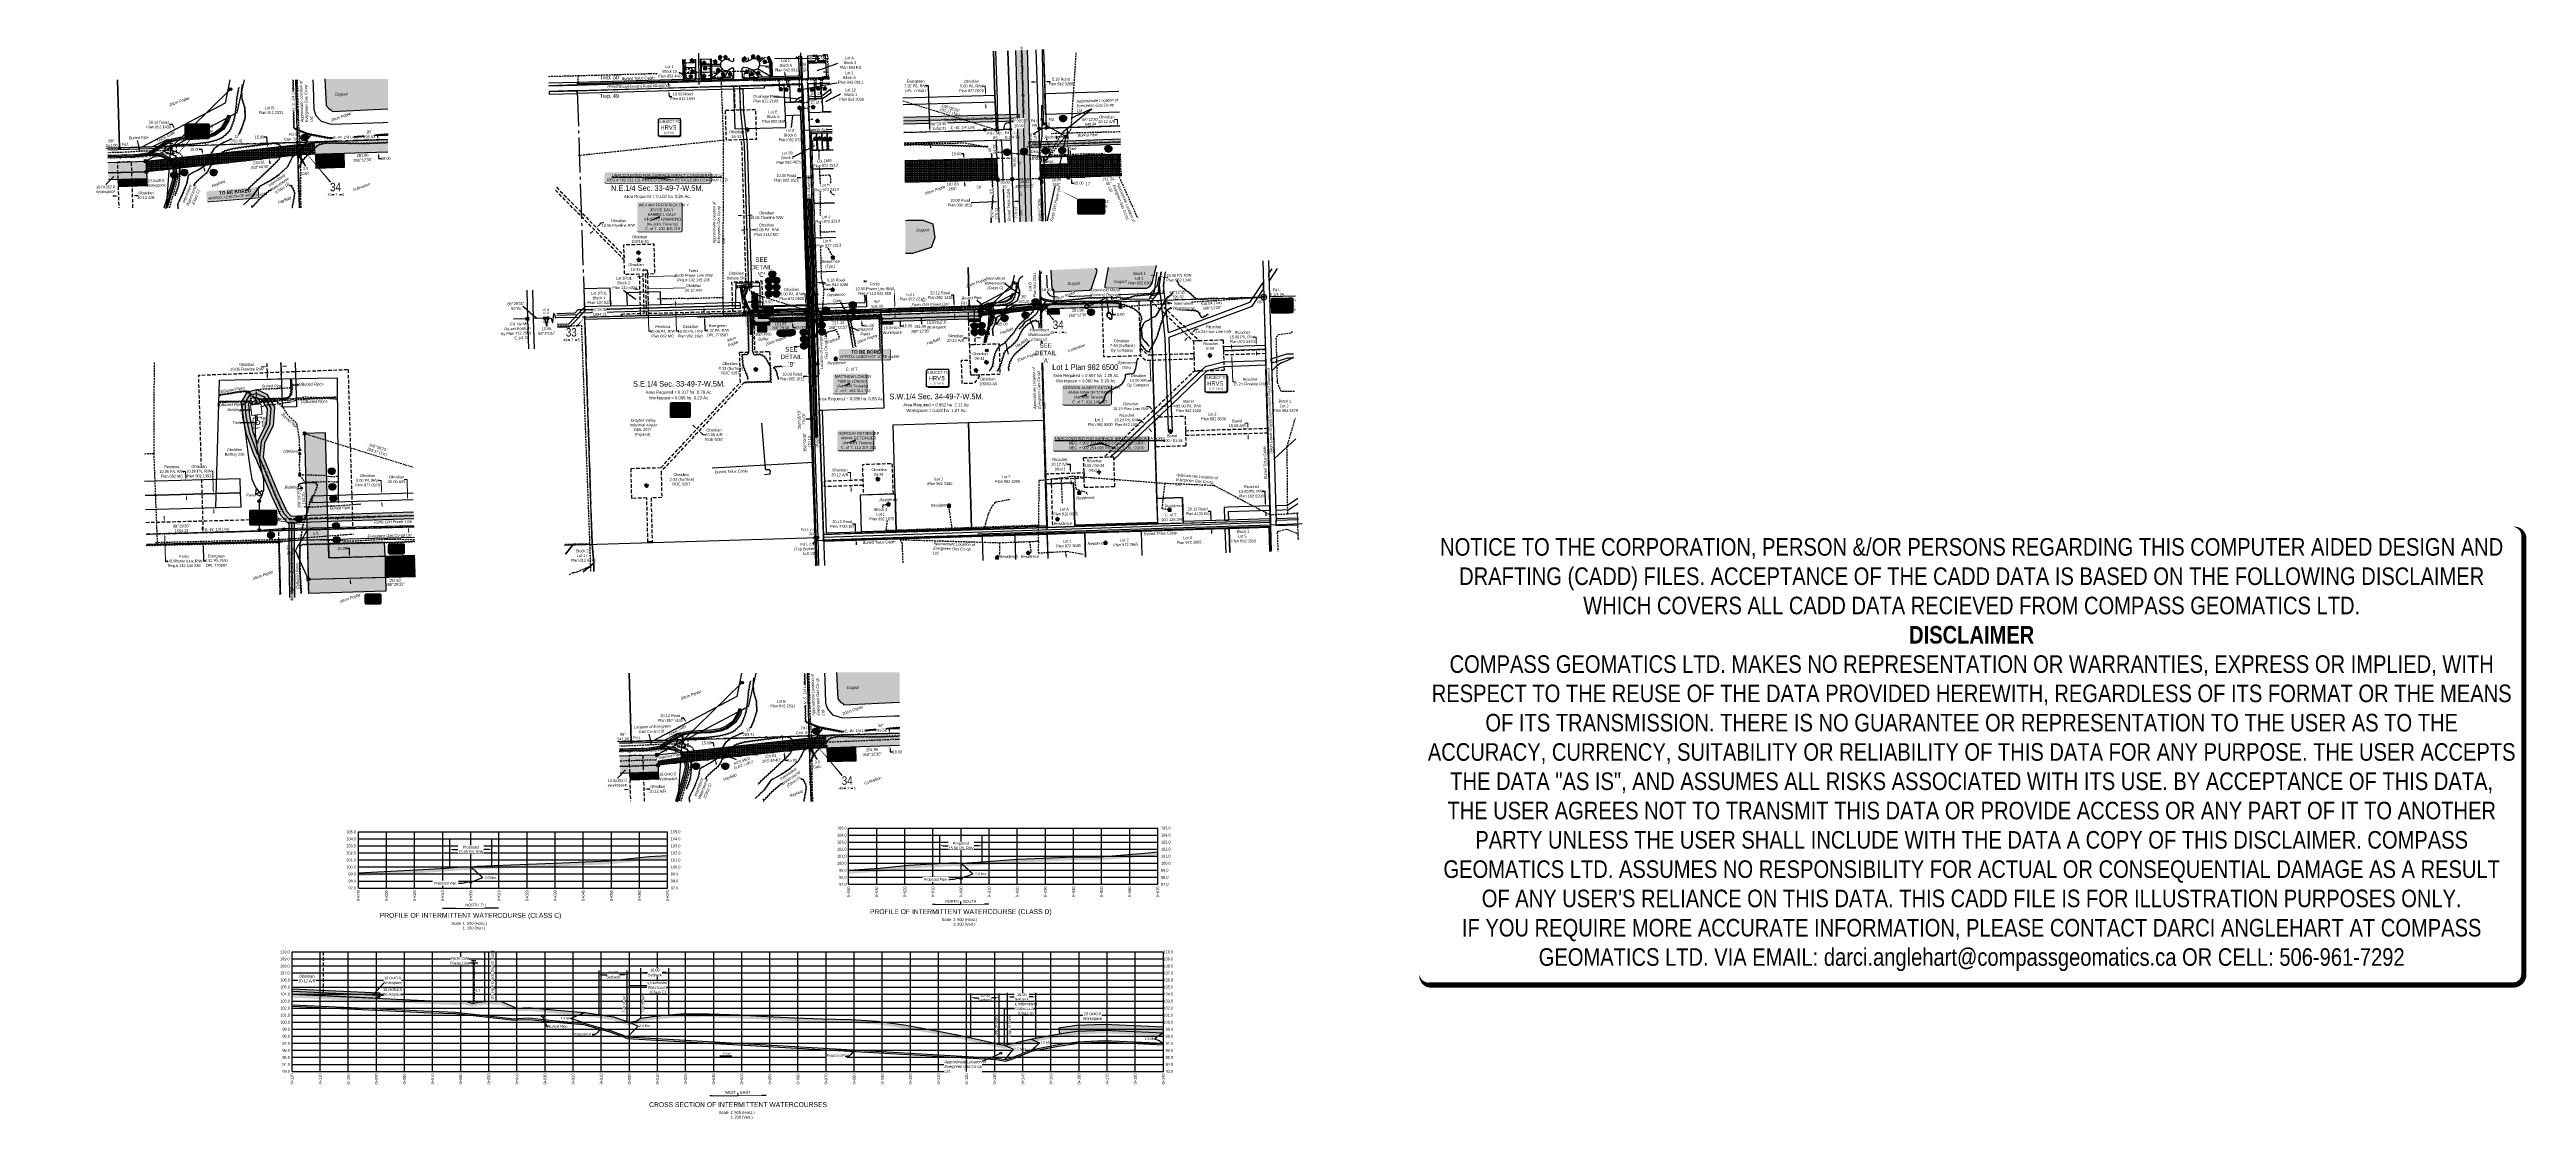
# Model space of a CAD drawing. Extents: x 633830 to 642643, y 5901646 to 5905452.
import ezdxf
from ezdxf.enums import TextEntityAlignment as Align

# ---------------------------------------------------------------- set-up
doc = ezdxf.new("R2010")
doc.units = 0
doc.header["$LTSCALE"] = 5
doc.header["$PDSIZE"] = 5
for name, pattern in [('0', [1, 1, 0]), ('foc-ACCESSROAD', [3.75, 2.5, -1.25]), ('foc-FLOWLINE', [3.75, 2.5, -1.25]), ('foc-QUARTERLINE', [33, 25, -3, 2, -3]), ('foc-TIELINE', [1.875, 1.25, -0.625]), ('foc-TOPO', [1, 0.2, -0.8]), ('foc-TOPO-ephemeral', [6.25, 3.125, -0.625, 0.625, -0.625, 0.625, -0.625]), ('foc-TRAV', [1.875, 1.25, -0.625]), ('POWERLINE5', [7.8, 2.4, -0.6, 0.6, -0.6, 0.6, -0.6, 2.4]), ('UG_PIPE', [1.875, 1.25, -0.625])]:
    doc.linetypes.add(name, pattern=pattern)
doc.layers.get('Defpoints').update_dxf_attribs({"color": 9})
for name, color, linetype in [('10', 1, 'Continuous'), ('35', 37, 'Continuous'), ('9', 3, 'Continuous'), ('AS-CABLE', 224, 'foc-CABLE'), ('AS-FENCE', 48, 'foc-FENCE'), ('AS-OWNER', 7, 'Continuous'), ('AS-PIPE-AG', 44, 'Continuous'), ('AS-PIPE-UG', 44, 'UG_PIPE'), ('AS-PIPE-UG-T', 44, 'Continuous'), ('AS-POWER', 104, 'foc-POWER'), ('AS-POWER-EXISTING', 72, 'POWERLINE5'), ('AS-POWER-T', 104, 'Continuous'), ('AS-RESIDENCE', 14, 'Continuous'), ('AS-ROADS', 254, 'Continuous'), ('AS-SYMBOL', 7, 'Continuous'), ('AS-TELUS', 224, 'foc-TEL'), ('C-AR', 13, 'foc-ACCESSROAD'), ('C-EZE', 13, 'foc-FLOWLINE'), ('C-RW', 13, 'Continuous'), ('C-SYMBOL', 7, 'Continuous'), ('C-WS', 13, 'foc-ACCESSROAD'), ('C-WS-S', 13, 'Continuous'), ('CG-NOTES', 7, 'Continuous'), ('CTW', 7, 'Continuous'), ('D-TXT', 6, 'Continuous'), ('DETAIL-T', 7, 'Continuous'), ('F-AR', 190, 'foc-ACCESSROAD'), ('F-EZE', 190, 'foc-FLOWLINE'), ('F-FLOWLINE', 190, 'foc-FLOWLINE'), ('F-RW', 190, 'Continuous'), ('F-WS', 190, 'foc-ACCESSROAD'), ('F-WS-S', 190, 'Continuous'), ('L-AREAREQUIRED', 7, 'Continuous'), ('L-AREAWORK', 5, 'Continuous'), ('L-BD', 7, 'Continuous'), ('L-DETAIL-T', 3, 'Continuous'), ('L-MON', 1, 'Continuous'), ('L-MON-T', 1, 'Continuous'), ('L-QSEC', 8, 'foc-QUARTERLINE'), ('L-ROAD-T', 7, 'Continuous'), ('L-SEC', 7, 'Continuous'), ('L-SECLBL', 7, 'Continuous'), ('L-SECQ', 8, 'foc-QUARTERLINE'), ('L-TIE', 7, 'foc-TIELINE'), ('L-TITLEDB', 4, 'Continuous'), ('L-TITLEDB-T', 4, 'Continuous'), ('P-BUFFER-H 30m', 51, 'Continuous'), ('P-BUFFER-T', 40, 'Continuous'), ('P-CROSSINGS', 250, 'Continuous'), ('P-CROSSINGS-GRID', 8, 'Continuous'), ('P-CROSSINGS-GROUND', 48, 'foc-TOPO'), ('P-CROSSINGS-LINE', 3, 'Continuous'), ('P-IOP1', 10, 'Continuous'), ('P-IOP1-H', 21, 'Continuous'), ('P-IOP2', 10, 'Continuous'), ('P-IOP2-H', 21, 'Continuous'), ('P-IOP3', 10, 'Continuous'), ('P-IOP3-H', 21, 'Continuous'), ('P-IOP4', 10, 'Continuous'), ('P-IOP4-H', 21, 'Continuous'), ('P-LTO', 14, 'Continuous'), ('P-PROPOSED', 10, 'Continuous'), ('P-PROPOSED-H', 21, 'Continuous'), ('P-TEMP-BLOCKS', 250, 'Continuous'), ('P-TEMP-BLUE-BORE-H', 131, 'Continuous'), ('P-TEMP-H', 41, 'Continuous'), ('P-TEMP-NO CUT-H', 104, 'Continuous'), ('P-TEMP_WORKSPACE', 46, 'Continuous'), ('P-TRAV', 4, 'foc-TRAV'), ('P-TXT', 4, 'Continuous'), ('P-WORKAREA', 113, 'Continuous'), ('P-WORKAREA-H', 111, 'Continuous'), ('R- CONC', 8, 'Continuous'), ('S-T7', 7, 'Continuous'), ('T-BUSH', 110, '0'), ('T-BUSH-T', 110, 'Continuous'), ('T-DRAW', 143, 'foc-TOPO-ephemeral'), ('T-GENERAL', 48, 'foc-TOPO'), ('T-TIE', 201, 'foc-TIELINE'), ('T-WATER', 160, 'Continuous'), ('T-WATER-H', 133, 'Continuous'), ('T-WATER-T', 170, 'Continuous'), ('WATERCOURSE', 146, 'foc-TIELINE'), ('WETLAND', 143, 'Continuous')]:
    doc.layers.add(name, color=color, linetype=linetype)
for name, color, linetype, lineweight in [('C-AR-T', 13, 'Continuous', 9), ('C-RW-T', 13, 'Continuous', 9), ('C-WS-T', 13, 'Continuous', 9), ('F-AR-T', 190, 'Continuous', 9), ('F-EZE-T', 190, 'Continuous', 9), ('F-FLOWLINE-T', 190, 'Continuous', 9), ('F-RW-T', 190, 'Continuous', 9), ('F-WS-T', 190, 'Continuous', 9), ('T-TEXT', 48, 'Continuous', 18), ('T-TIE-T', 201, 'Continuous', 18)]:
    doc.layers.add(name, color=color, linetype=linetype, lineweight=lineweight)
doc.layers.add('DISCLAIMER', color=7, linetype='Continuous', plot=False)
doc.styles.add('100L', font='ARIALN.TTF', dxfattribs={"height": 11})
doc.styles.add('140', font='ARIALN.TTF', dxfattribs={"height": 15})
doc.styles.add('175L', font='ARIALN.TTF', dxfattribs={"height": 20})
doc.styles.add('80', font='ARIALN.TTF', dxfattribs={"height": 10})
doc.styles.add('80CG', font='ARIALN.TTF', dxfattribs={"height": 10})
doc.styles.add('80L', font='ARIALN.TTF', dxfattribs={"height": 10})
doc.styles.add('80LS', font='ARIALNI.TTF', dxfattribs={"height": 10})
doc.styles.add('BOLD', font='ARIALNB.TTF')
doc.styles.add('Crossing', font='ARIALN.TTF', dxfattribs={"height": 10})
doc.styles.add('foc-LtypeFont', font='ARIALN.TTF', dxfattribs={"height": 7.35})
doc.styles.add('HRV', font='ARIALN.TTF', dxfattribs={"height": 3})
doc.styles.add('SIMPLEX', font='ARIALN.TTF')
doc.linetypes.add('foc-CABLE', pattern='A,2,-1,["C",foc-LtypeFont,S=0.2,R=0,X=-0.625,Y=-0.75],-1.24,8', length=12.24)
doc.linetypes.add('foc-FENCE', pattern='A,10,-1,["X",foc-LtypeFont,S=0.2,R=0,X=-0.625,Y=-0.75],-1.24', length=12.24)
doc.linetypes.add('foc-POWER', pattern='A,6,-1,["P",foc-LtypeFont,S=0.2,R=0,X=-0.625,Y=-0.75],-1.24,4', length=12.24)
doc.linetypes.add('foc-TEL', pattern='A,2,-1,["T",foc-LtypeFont,S=0.2,R=0,X=-0.425,Y=-0.75],-1.24,8', length=12.24)
doc.linetypes.add('foc-TOPO-flowdirection-NOLINE', pattern='A,0,[">",foc-LtypeFont,S=0.3,R=0,X=0,Y=-0.945],-20,[">",foc-LtypeFont,S=0.3,R=0,X=0,Y=-0.945],0', length=20)
doc.dimstyles.new('Compass 5 000', dxfattribs={"dimscale": 5, "dimtxt": 9, "dimasz": 2, "dimexe": 0.2, "dimexo": 0.0625, "dimgap": 0.5, "dimtad": 0, "dimtih": 1, "dimtoh": 1, "dimzin": 0, "dimdsep": 46, "dimtxsty": '80CG', "dimcen": 0.1, "dimse1": 1, "dimse2": 1, "dimclrd": 256, "dimclrt": 256, "dimaunit": 1, "dimadec": 4, "dimazin": 0, "dimtfac": 0.06, "dimtofl": 0, "dimtmove": 0, "dimatfit": 1, "dimfxl": 0.2, "dimtolj": 1, "dimtzin": 0, "dimlwd": -1, "dimarcsym": 0})
pattern_1 = [(90, (-271.11, -234.901), (-6.35, 1e-15), []), (180, (-271.11, -234.901), (-1e-15, -6.35), [])]

# ---------------------------------------------------------------- blocks, each defined once
blk = doc.blocks.new('L-SECLBL')
at = {"layer": '9', "color": 7}
for p, q in [((-5.1, -27.8), (-12.3, -27.8)), ((20.7, -27.8), (13.5, -27.8))]:
    blk.add_line(p, q, dxfattribs=at)
at = {"layer": '10', "color": 2, "style": 'SIMPLEX'}
blk.add_attdef('SEC', text='', height=30, dxfattribs=at).set_placement((0, 0), align=Align.MIDDLE)
at = {"layer": '10', "color": 5, "style": '80L'}
blk.add_attdef('TWP', text='', height=9.5, dxfattribs=at).set_placement((-14.4, -27.4), align=Align.MIDDLE_RIGHT)
blk.add_attdef('RGE', text='', height=9.5, dxfattribs=at).set_placement((3.6, -27.4), align=Align.MIDDLE_CENTER)
blk.add_attdef('MER', text='', height=9.5, dxfattribs=at).set_placement((23.2, -27.4), align=Align.MIDDLE_LEFT)
blk = doc.blocks.new('*U26')
h = blk.add_hatch(color=255)
edge = h.paths.add_edge_path()
edge.add_line((-31.5, -28.5), (31.5, -28.5))
edge.add_arc((31.5, -22.5), 6, 270, 360)
edge.add_line((37.5, -22.5), (37.5, 21))
edge.add_arc((31.5, 21), 6, 0, 90)
edge.add_line((31.5, 27), (-31.5, 27))
edge.add_arc((-31.5, 21), 6, 90, 180)
edge.add_line((-37.5, 21), (-37.5, -22.5))
edge.add_arc((-31.5, -22.5), 6, 180, 270)
at = {"color": 14, "flags": 128}
blk.add_lwpolyline([(-31.5, -28.5, 3, 3, 0), (31.5, -28.5, 3, 3, 0.414214), (37.5, -22.5, 3, 3, 0), (37.5, 21, 3, 0, 0.414214), (31.5, 27, 0, 0, 0), (-31.5, 27, 0, 0, 0.414214), (-37.5, 21, 0, 0, 0), (-37.5, -22.5, 0, 3, 0.414214)], format="xyseb", close=True, dxfattribs=at)
at = {"color": 14, "style": '80'}
blk.add_attdef('ENTER_TEXT_001', (-26.8, -4.9), '', height=10, dxfattribs=at)
blk = doc.blocks.new('*D27')
at = {"layer": 'Defpoints', "color": 0, "transparency": 16777216}
for p in [(636159.5, 5904503.1), (636226, 5904512.2), (636226.2, 5904504.8)]:
    blk.add_point(p, dxfattribs=at)
at = {"layer": 'F-RW', "transparency": 16777216}
for p, q in [((636159, 5904520.4), (636158.8, 5904530.4)), ((636159.7, 5904493.1), (636160.8, 5904452.9)), ((636160.8, 5904452.9), (636170.8, 5904452.9))]:
    blk.add_line(p, q, dxfattribs=at)
for points in [[(636160.7, 5904520.5), (636157.4, 5904520.4), (636159.3, 5904510.4)], [(636161.4, 5904493.1), (636158.1, 5904493.1), (636159.5, 5904503.1)]]:
    blk.add_solid(points, dxfattribs=at)
at = {"layer": 'F-RW', "transparency": 16777216, "insert": (636207, 5904452.9), "char_height": 10, "attachment_point": 5, "style": '80CG'}
blk.add_mtext('\\A1;Evergreen\\P7.32 P/L R/W\\PDPL 770587', dxfattribs=at)
blk = doc.blocks.new('*D28')
at = {"layer": 'C-AR-T', "transparency": 16777216}
for p, q in [((636125.8, 5904108.9), (636118.5, 5904115.8)), ((636147.8, 5904088.4), (636155.2, 5904081.6)), ((636155.2, 5904081.6), (636165.2, 5904081.6))]:
    blk.add_line(p, q, dxfattribs=at)
for points in [[(636127, 5904110.2), (636124.7, 5904107.7), (636133.2, 5904102.1)], [(636149, 5904089.7), (636146.7, 5904087.2), (636140.5, 5904095.3)]]:
    blk.add_solid(points, dxfattribs=at)
at = {"layer": 'Defpoints', "color": 0, "transparency": 16777216}
for p in [(636129.3, 5904098), (636136.7, 5904091.1), (636140.5, 5904095.3)]:
    blk.add_point(p, dxfattribs=at)
at = {"layer": 'C-AR-T', "transparency": 16777216, "insert": (636193.7, 5904081.6), "char_height": 10, "attachment_point": 5, "style": '80CG'}
blk.add_mtext('\\A1;Obsidian\\P10.06 A/R\\PROE 9267', dxfattribs=at)
blk = doc.blocks.new('*D29')
at = {"layer": 'Defpoints', "color": 0, "transparency": 16777216}
for p in [(636529.1, 5904430.8), (636539.1, 5904431.2), (636533.8, 5904289.6)]:
    blk.add_point(p, dxfattribs=at)
at = {"layer": 'L-TITLEDB-T', "transparency": 16777216}
for p, q in [((636523.8, 5904289.2), (636510.8, 5904288.8)), ((636553.8, 5904290.3), (636563.8, 5904290.6))]:
    blk.add_line(p, q, dxfattribs=at)
for points in [[(636523.8, 5904290.9), (636523.9, 5904287.6), (636533.8, 5904289.6)], [(636553.8, 5904291.9), (636553.9, 5904288.6), (636543.8, 5904289.9)]]:
    blk.add_solid(points, dxfattribs=at)
at = {"layer": 'L-TITLEDB-T', "transparency": 16777216, "insert": (636472.1, 5904288.8), "char_height": 10, "attachment_point": 5, "style": '80CG'}
blk.add_mtext('\\A1;10.00 Road\\PPlan 902 1622', dxfattribs=at)
blk = doc.blocks.new('*U30')
h = blk.add_hatch(color=59)
edge = h.paths.add_edge_path()
edge.add_line((-74, -54), (74, -54))
edge.add_arc((74, -48), 6, 270, 360)
edge.add_line((80, -48), (80, 46.5))
edge.add_arc((74, 46.5), 6, 0, 90)
edge.add_line((74, 52.5), (-74, 52.5))
edge.add_arc((-74, 46.5), 6, 90, 180)
edge.add_line((-80, 46.5), (-80, -48))
edge.add_arc((-74, -48), 6, 180, 270)
at = {"color": 1, "flags": 128}
blk.add_lwpolyline([(-74, -54, 3, 3, 0), (74, -54, 3, 3, 0.414214), (80, -48, 3, 3, 0), (80, 46.5, 3, 0, 0.414214), (74, 52.5, 0, 0, 0), (-74, 52.5, 0, 0, 0.414214), (-80, 46.5, 0, 0, 0), (-80, -48, 0, 3, 0.414214)], format="xyseb", close=True, dxfattribs=at)
blk.add_lwpolyline([(-37.6, -15.8, 0, 7.5, 0), (0, 0, 0, 0, 0)], format="xyseb", dxfattribs=at)
at = {"color": 1, "style": '80'}
blk.add_attdef('ENTER_TEXT_001', (-36, -5), '', height=10, dxfattribs=at)
blk = doc.blocks.new('*U31')
h = blk.add_hatch(color=59)
edge = h.paths.add_edge_path()
edge.add_line((-54, -37), (54, -37))
edge.add_arc((54, -31), 6, 270, 360)
edge.add_line((60, -31), (60, 29.5))
edge.add_arc((54, 29.5), 6, 0, 90)
edge.add_line((54, 35.5), (-54, 35.5))
edge.add_arc((-54, 29.5), 6, 90, 180)
edge.add_line((-60, 29.5), (-60, -31))
edge.add_arc((-54, -31), 6, 180, 270)
at = {"color": 1, "flags": 128}
blk.add_lwpolyline([(-54, -37, 3, 3, 0), (54, -37, 3, 3, 0.414214), (60, -31, 3, 3, 0), (60, 29.5, 3, 0, 0.414214), (54, 35.5, 0, 0, 0), (-54, 35.5, 0, 0, 0.414214), (-60, 29.5, 0, 0, 0), (-60, -31, 0, 3, 0.414214)], format="xyseb", close=True, dxfattribs=at)
blk.add_lwpolyline([(-35.2, -11.3, 0, 7.5, 0), (0, 0, 0, 0, 0)], format="xyseb", dxfattribs=at)
at = {"color": 1, "style": '80'}
blk.add_attdef('ENTER_TEXT_001', (-36, -5), '', height=10, dxfattribs=at)
blk = doc.blocks.new('*U32')
h = blk.add_hatch(color=59)
edge = h.paths.add_edge_path()
edge.add_line((-59, -37), (59, -37))
edge.add_arc((59, -31), 6, 270, 360)
edge.add_line((65, -31), (65, 29.5))
edge.add_arc((59, 29.5), 6, 0, 90)
edge.add_line((59, 35.5), (-59, 35.5))
edge.add_arc((-59, 29.5), 6, 90, 180)
edge.add_line((-65, 29.5), (-65, -31))
edge.add_arc((-59, -31), 6, 180, 270)
at = {"color": 1, "flags": 128}
blk.add_lwpolyline([(-59, -37, 3, 3, 0), (59, -37, 3, 3, 0.414214), (65, -31, 3, 3, 0), (65, 29.5, 3, 0, 0.414214), (59, 35.5, 0, 0, 0), (-59, 35.5, 0, 0, 0.414214), (-65, 29.5, 0, 0, 0), (-65, -31, 0, 3, 0.414214)], format="xyseb", close=True, dxfattribs=at)
blk.add_lwpolyline([(-35.2, -11.3, 0, 7.5, 0), (0, 0, 0, 0, 0)], format="xyseb", dxfattribs=at)
at = {"color": 1, "style": '80'}
blk.add_attdef('ENTER_TEXT_001', (-36, -5), '', height=10, dxfattribs=at)
blk = doc.blocks.new('*D33')
at = {"layer": 'Defpoints', "color": 0, "transparency": 16777216}
for p in [(637940.5, 5903769.9), (637941.2, 5903749.7), (637963.1, 5903770.6)]:
    blk.add_point(p, dxfattribs=at)
at = {"layer": 'L-TITLEDB-T', "transparency": 16777216}
for p, q in [((637961.9, 5903809), (637951.9, 5903809)), ((637962.8, 5903780.6), (637961.9, 5903809)), ((637964, 5903740.4), (637964.3, 5903730.4))]:
    blk.add_line(p, q, dxfattribs=at)
for points in [[(637964.4, 5903780.7), (637961.1, 5903780.6), (637963.1, 5903770.6)], [(637965.7, 5903740.5), (637962.4, 5903740.4), (637963.7, 5903750.4)]]:
    blk.add_solid(points, dxfattribs=at)
at = {"layer": 'L-TITLEDB-T', "transparency": 16777216, "insert": (637914.4, 5903809), "char_height": 10, "attachment_point": 5, "style": '80CG'}
blk.add_mtext('\\A1;20.12 Road\\PPlan 4433 EO', dxfattribs=at)
blk = doc.blocks.new('*D34')
at = {"layer": 'Defpoints', "color": 0, "transparency": 16777216}
for p in [(636656, 5903729.2), (636656.7, 5903709.1), (636698.2, 5903730.5)]:
    blk.add_point(p, dxfattribs=at)
at = {"layer": 'L-TITLEDB-T', "transparency": 16777216}
for p, q in [((636697.1, 5903764), (636687.1, 5903764)), ((636697.9, 5903740.5), (636697.1, 5903764)), ((636699.2, 5903700.5), (636699.5, 5903690.5))]:
    blk.add_line(p, q, dxfattribs=at)
for points in [[(636699.5, 5903740.6), (636696.2, 5903740.5), (636698.2, 5903730.5)], [(636700.8, 5903700.5), (636697.5, 5903700.4), (636698.8, 5903710.5)]]:
    blk.add_solid(points, dxfattribs=at)
at = {"layer": 'L-TITLEDB-T', "transparency": 16777216, "insert": (636649.7, 5903764), "char_height": 10, "attachment_point": 5, "style": '80CG'}
blk.add_mtext('\\A1;20.12 Road\\PPlan 4433 EO', dxfattribs=at)
blk = doc.blocks.new('*D35')
at = {"layer": 'Defpoints', "color": 0, "transparency": 16777216}
for p in [(637028.6, 5904535.8), (637029.3, 5904515.8), (637049.3, 5904516.4)]:
    blk.add_point(p, dxfattribs=at)
at = {"layer": 'L-TITLEDB-T', "transparency": 16777216}
for p, q in [((637047.3, 5904578.2), (637037.3, 5904578.2)), ((637048.4, 5904546.5), (637047.3, 5904578.2)), ((637049.6, 5904506.4), (637049.9, 5904496.4))]:
    blk.add_line(p, q, dxfattribs=at)
for points in [[(637050, 5904546.5), (637046.7, 5904546.4), (637048.7, 5904536.5)], [(637051.3, 5904506.5), (637048, 5904506.4), (637049.3, 5904516.4)]]:
    blk.add_solid(points, dxfattribs=at)
at = {"layer": 'L-TITLEDB-T', "transparency": 16777216, "insert": (636998.6, 5904578.2), "char_height": 10, "attachment_point": 5, "style": '80CG'}
blk.add_mtext('\\A1;20.12 Road\\PPlan 852 1438', dxfattribs=at)
blk = doc.blocks.new('*D36')
at = {"layer": 'Defpoints', "color": 0, "transparency": 16777216}
for p in [(638086.3, 5903825.5), (638086.8, 5903810.6), (638156.3, 5903827.7)]:
    blk.add_point(p, dxfattribs=at)
at = {"layer": 'F-RW', "transparency": 16777216}
for p, q in [((638154.7, 5903880.4), (638144.7, 5903880.4)), ((638156, 5903837.7), (638154.7, 5903880.4)), ((638157.1, 5903802.8), (638157.4, 5903792.8))]:
    blk.add_line(p, q, dxfattribs=at)
for points in [[(638157.7, 5903837.8), (638154.3, 5903837.7), (638156.3, 5903827.7)], [(638158.8, 5903802.8), (638155.5, 5903802.7), (638156.8, 5903812.8)]]:
    blk.add_solid(points, dxfattribs=at)
at = {"layer": 'F-RW', "transparency": 16777216, "insert": (638105.6, 5903880.4), "char_height": 10, "attachment_point": 5, "style": '80CG'}
blk.add_mtext('\\A1;Ricochet\\P15.00 P/L R/W\\PPlan 182 0293', dxfattribs=at)
blk = doc.blocks.new('*D37')
at = {"layer": 'Defpoints', "color": 0, "transparency": 16777216}
for p in [(637908.3, 5904292.4), (637918.8, 5904281.4), (637737.1, 5904107.9)]:
    blk.add_point(p, dxfattribs=at)
at = {"layer": 'F-RW-T', "transparency": 16777216}
for p, q in [((637712.2, 5904134), (637702.2, 5904134)), ((637719.7, 5904126.2), (637712.2, 5904134)), ((637744, 5904100.7), (637750.9, 5904093.4))]:
    blk.add_line(p, q, dxfattribs=at)
for points in [[(637720.9, 5904127.3), (637718.5, 5904125), (637726.6, 5904118.9)], [(637745.2, 5904101.8), (637742.8, 5904099.5), (637737.1, 5904107.9)]]:
    blk.add_solid(points, dxfattribs=at)
at = {"layer": 'F-RW-T', "transparency": 16777216, "insert": (637663.1, 5904134), "char_height": 10, "attachment_point": 5, "style": '80CG'}
blk.add_mtext('\\A1;Ricochet\\P15.24 P/L R/W\\PPlan 842 1052', dxfattribs=at)
blk = doc.blocks.new('*D38')
at = {"layer": 'Defpoints', "color": 0, "transparency": 16777216}
for p in [(638092.8, 5904398.3), (638093.3, 5904383.4), (638123.3, 5904399.4)]:
    blk.add_point(p, dxfattribs=at)
at = {"layer": 'F-RW-T', "transparency": 16777216}
for p, q in [((638122.3, 5904429.3), (638112.3, 5904429.3)), ((638123, 5904409.4), (638122.3, 5904429.3)), ((638124.1, 5904374.4), (638124.5, 5904364.4))]:
    blk.add_line(p, q, dxfattribs=at)
for points in [[(638124.6, 5904409.4), (638121.3, 5904409.3), (638123.3, 5904399.4)], [(638125.8, 5904374.5), (638122.5, 5904374.4), (638123.8, 5904384.4)]]:
    blk.add_solid(points, dxfattribs=at)
at = {"layer": 'F-RW-T', "transparency": 16777216, "insert": (638073.2, 5904429.3), "char_height": 10, "attachment_point": 5, "style": '80CG'}
blk.add_mtext('\\A1;Ricochet\\P15.00 P/L R/W\\PPlan 872 0370', dxfattribs=at)
blk = doc.blocks.new('*D39')
at = {"layer": 'Defpoints', "color": 0, "transparency": 16777216}
for p in [(637802, 5904316.1), (637817, 5904316.7), (637821.7, 5904183.3)]:
    blk.add_point(p, dxfattribs=at)
at = {"layer": 'F-RW-T', "transparency": 16777216}
for p, q in [((637796.7, 5904182.4), (637786.7, 5904182.1)), ((637831.7, 5904183.6), (637843.2, 5904184))]:
    blk.add_line(p, q, dxfattribs=at)
for points in [[(637831.6, 5904185.3), (637831.7, 5904182), (637821.7, 5904183.3)], [(637796.6, 5904184.1), (637796.8, 5904180.7), (637806.7, 5904182.8)]]:
    blk.add_solid(points, dxfattribs=at)
at = {"layer": 'F-RW-T', "transparency": 16777216, "insert": (637882.3, 5904184), "char_height": 10, "attachment_point": 5, "style": '80CG'}
blk.add_mtext('\\A1;Barrel\\P15.00 P/L R/W\\PPlan 942 1500', dxfattribs=at)
blk = doc.blocks.new('*D40')
at = {"layer": 'C-RW-T', "transparency": 16777216}
for p, q in [((636518.7, 5904582.3), (636508.7, 5904582.3)), ((636519.5, 5904554.8), (636518.7, 5904582.3)), ((636520.3, 5904529.9), (636520.6, 5904519.9))]:
    blk.add_line(p, q, dxfattribs=at)
for points in [[(636521.2, 5904554.9), (636517.9, 5904554.8), (636519.8, 5904544.8)], [(636522, 5904529.9), (636518.6, 5904529.8), (636520, 5904539.8)]]:
    blk.add_solid(points, dxfattribs=at)
at = {"layer": 'Defpoints', "color": 0, "transparency": 16777216}
for p in [(636433.9, 5904542.2), (636434, 5904537.2), (636519.8, 5904544.8)]:
    blk.add_point(p, dxfattribs=at)
at = {"layer": 'C-RW-T', "transparency": 16777216, "insert": (636470, 5904582.3), "char_height": 10, "attachment_point": 5, "style": '80CG'}
blk.add_mtext('\\A1;Obsidian\\P5.00 P/L R/W\\PPlan 872 0920', dxfattribs=at)
blk = doc.blocks.new('*D41')
at = {"layer": 'C-RW-T', "transparency": 16777216}
for p, q in [((636301.2, 5904809.5), (636291.2, 5904809.2)), ((636331.3, 5904810.4), (636341.9, 5904810.7))]:
    blk.add_line(p, q, dxfattribs=at)
for points in [[(636301.2, 5904811.2), (636301.3, 5904807.8), (636311.2, 5904809.8)], [(636331.2, 5904812.1), (636331.3, 5904808.7), (636321.3, 5904810.1)]]:
    blk.add_solid(points, dxfattribs=at)
at = {"layer": 'Defpoints', "color": 0, "transparency": 16777216}
for p in [(636321.3, 5904810.1), (636311.5, 5904800), (636321.6, 5904800.3)]:
    blk.add_point(p, dxfattribs=at)
at = {"layer": 'C-RW-T', "transparency": 16777216, "insert": (636381, 5904810.7), "char_height": 10, "attachment_point": 5, "style": '80CG'}
blk.add_mtext('\\A1;Obsidian\\P10.06 P/L R/W\\PPlan 3142 MC', dxfattribs=at)
blk = doc.blocks.new('*D42')
at = {"layer": 'Defpoints', "color": 0, "transparency": 16777216}
for p in [(635959.4, 5904542.4), (636151.6, 5904547.7), (636151.9, 5904537.7)]:
    blk.add_point(p, dxfattribs=at)
at = {"layer": 'F-RW-T', "transparency": 16777216}
for p, q in [((635959.1, 5904552.4), (635958.8, 5904562.4)), ((635959.9, 5904522.4), (635961.9, 5904449.6)), ((635961.9, 5904449.6), (635971.9, 5904449.6))]:
    blk.add_line(p, q, dxfattribs=at)
for points in [[(635960.8, 5904552.5), (635957.4, 5904552.4), (635959.4, 5904542.4)], [(635961.6, 5904522.4), (635958.3, 5904522.3), (635959.6, 5904532.4)]]:
    blk.add_solid(points, dxfattribs=at)
at = {"layer": 'F-RW-T', "transparency": 16777216, "insert": (636011, 5904449.6), "char_height": 10, "attachment_point": 5, "style": '80CG'}
blk.add_mtext('\\A1;Pembina\\P10.06 P/L R/W\\PPlan 662 MC', dxfattribs=at)
blk = doc.blocks.new('*D43')
at = {"layer": 'C-RW-T', "transparency": 16777216}
for p, q in [((636057.5, 5904545.1), (636057.3, 5904555.1)), ((636058.4, 5904515.1), (636060.2, 5904449.7)), ((636060.2, 5904449.7), (636070.2, 5904449.7))]:
    blk.add_line(p, q, dxfattribs=at)
for points in [[(636059.2, 5904545.1), (636055.9, 5904545), (636057.8, 5904535.1)], [(636060, 5904515.1), (636056.7, 5904515), (636058.1, 5904525.1)]]:
    blk.add_solid(points, dxfattribs=at)
at = {"layer": 'Defpoints', "color": 0, "transparency": 16777216}
for p in [(636240, 5904540.1), (636057.8, 5904535.1), (636240.3, 5904530.1)]:
    blk.add_point(p, dxfattribs=at)
at = {"layer": 'C-RW-T', "transparency": 16777216, "insert": (636109.3, 5904449.7), "char_height": 10, "attachment_point": 5, "style": '80CG'}
blk.add_mtext('\\A1;Obsidian\\P10.00 P/L R/W\\PPlan 902 1393', dxfattribs=at)
blk = doc.blocks.new('*D44')
at = {"layer": 'Defpoints', "color": 0, "linetype": 'Continuous', "transparency": 16777216}
for p in [(636025.5, 5905314.7), (636025.7, 5905304.9), (636033.4, 5905305.1)]:
    blk.add_point(p, dxfattribs=at)
at = {"layer": 'L-TITLEDB-T', "transparency": 16777216}
for p, q in [((636032.8, 5905324.9), (636032.5, 5905334.9)), ((636033.6, 5905295.1), (636033.9, 5905285.1)), ((636033.9, 5905285.1), (636043.9, 5905285.1))]:
    blk.add_line(p, q, dxfattribs=at)
at = {"layer": 'L-TITLEDB-T', "linetype": 'Continuous', "transparency": 16777216}
for points in [[(636034.5, 5905324.9), (636031.1, 5905324.8), (636033.1, 5905314.9)], [(636035.3, 5905295.1), (636032, 5905295), (636033.4, 5905305.1)]]:
    blk.add_solid(points, dxfattribs=at)
at = {"layer": 'L-TITLEDB-T', "linetype": 'Continuous', "transparency": 16777216, "insert": (636082.6, 5905285.1), "char_height": 10, "attachment_point": 5, "style": '80CG'}
blk.add_mtext('\\A1;10.00 Road\\PPlan 812 1994', dxfattribs=at)
blk = doc.blocks.new('*D45')
at = {"layer": 'Defpoints', "color": 0, "linetype": 'Continuous', "transparency": 16777216}
for p in [(636509.7, 5905002.8), (636510, 5904995.9), (636519.7, 5905003.2)]:
    blk.add_point(p, dxfattribs=at)
at = {"layer": 'L-TITLEDB-T', "transparency": 16777216}
for p, q in [((636500, 5904995.6), (636490, 5904995.3)), ((636530, 5904996.6), (636539.9, 5904996.9))]:
    blk.add_line(p, q, dxfattribs=at)
at = {"layer": 'L-TITLEDB-T', "linetype": 'Continuous', "transparency": 16777216}
for points in [[(636499.9, 5904997.3), (636500, 5904993.9), (636510, 5904995.9)], [(636529.9, 5904998.3), (636530, 5904994.9), (636520, 5904996.3)]]:
    blk.add_solid(points, dxfattribs=at)
at = {"layer": 'L-TITLEDB-T', "linetype": 'Continuous', "transparency": 16777216, "insert": (636451.3, 5904995.3), "char_height": 10, "attachment_point": 5, "style": '80CG'}
blk.add_mtext('\\A1;10.00 Road\\PPlan 902 1622', dxfattribs=at)
blk = doc.blocks.new('HRV')
blk.add_lwpolyline([(-35.1, 31.6), (37.2, 31.6), (37.2, -25.5, -0.414214), (32.2, -30.5), (-40.1, -30.5), (-40.1, 26.6, -0.414214)], format="xyb", close=True)
at = {"const_width": 5, "flags": 128}
blk.add_lwpolyline([(-35.1, -33), (32.2, -33, 0.414214), (39.7, -25.5), (39.7, 26.6)], format="xyb", dxfattribs=at)
at = {"style": '80L'}
blk.add_text('SUBJECT TO', height=9.5, dxfattribs=at).set_placement((-2, 13.1), align=Align.BOTTOM_CENTER)
blk.add_attdef('(N.W.1/4 00)', text='', height=7.12, dxfattribs=at).set_placement((-2, -24.4), align=Align.BOTTOM_CENTER)
at = {"layer": 'CTW', "color": 3, "style": 'HRV'}
blk.add_text('HRV', height=15, dxfattribs=at).set_placement((-10.9, -0.2), align=Align.MIDDLE_CENTER)
blk.add_attdef('0', text='', height=15, dxfattribs=at).set_placement((18.3, -0.2), align=Align.MIDDLE_CENTER)
blk = doc.blocks.new('GAS')
h = blk.add_hatch(color=255)
h.dxf.hatch_style = 1
edge = h.paths.add_edge_path()
edge.add_arc((0, 0), 0.9, 0, 360)
for p, q in [((-0.8, 0), (-1.6, 0)), ((-0.6, 0.6), (-1.1, 1.1)), ((0, 0.8), (0, 1.6)), ((0.6, 0.6), (1.1, 1.1)), ((1.6, 0), (0.8, 0)), ((-0.6, -0.6), (-1.1, -1.1)), ((0, -0.8), (0, -1.6)), ((1.1, -1.1), (0.6, -0.6))]:
    blk.add_line(p, q)
blk.add_circle((0, 0), 0.8)
blk = doc.blocks.new('*D47')
at = {"layer": 'C-AR-T', "transparency": 16777216}
for p, q in [((635920.5, 5904599.4), (635910.5, 5904599.1)), ((635960.6, 5904600.4), (636092.9, 5904603.8))]:
    blk.add_line(p, q, dxfattribs=at)
for points in [[(635920.4, 5904601), (635920.5, 5904597.7), (635930.5, 5904599.6)], [(635960.5, 5904602.1), (635960.6, 5904598.7), (635950.6, 5904600.1)]]:
    blk.add_solid(points, dxfattribs=at)
at = {"layer": 'Defpoints', "color": 0, "transparency": 16777216}
for p in [(635930, 5904617.4), (635950.1, 5904617.9), (635950.6, 5904600.1)]:
    blk.add_point(p, dxfattribs=at)
at = {"layer": 'C-AR-T', "transparency": 16777216, "insert": (636120.7, 5904603.8), "char_height": 10, "attachment_point": 5, "style": '80CG'}
blk.add_mtext('\\A1;Obsidian\\P20.12 A/R', dxfattribs=at)
blk = doc.blocks.new('*D48')
at = {"layer": 'C-WS-S', "transparency": 16777216}
for p, q in [((637091.9, 5904425.6), (637081.9, 5904425.3)), ((637132, 5904426.9), (637142, 5904427.2))]:
    blk.add_line(p, q, dxfattribs=at)
for points in [[(637091.8, 5904427.3), (637091.9, 5904424), (637101.9, 5904425.9)], [(637131.9, 5904428.6), (637132, 5904425.2), (637122, 5904426.6)]]:
    blk.add_solid(points, dxfattribs=at)
at = {"layer": 'Defpoints', "color": 0, "transparency": 16777216}
for p in [(637100.8, 5904459.1), (637120.9, 5904459.7), (637122, 5904426.6)]:
    blk.add_point(p, dxfattribs=at)
at = {"layer": 'C-WS-S', "transparency": 16777216, "insert": (637054.2, 5904425.3), "char_height": 10, "attachment_point": 5, "style": '80CG'}
blk.add_mtext('\\A1;Obsidian\\P20.12 A/R', dxfattribs=at)
blk = doc.blocks.new('*D49')
at = {"layer": 'C-WS-T', "transparency": 16777216}
for p, q in [((636679.5, 5903947.6), (636669.5, 5903947.6)), ((636680.1, 5903930.3), (636679.5, 5903947.6)), ((636681.5, 5903890.2), (636681.8, 5903880.2))]:
    blk.add_line(p, q, dxfattribs=at)
for points in [[(636681.8, 5903930.4), (636678.4, 5903930.3), (636680.4, 5903920.3)], [(636683.1, 5903890.3), (636679.8, 5903890.2), (636681.1, 5903900.2)]]:
    blk.add_solid(points, dxfattribs=at)
at = {"layer": 'Defpoints', "color": 0, "transparency": 16777216}
for p in [(636680.4, 5903920.3), (636650.7, 5903919.3), (636651.4, 5903899.2)]:
    blk.add_point(p, dxfattribs=at)
at = {"layer": 'C-WS-T', "transparency": 16777216, "insert": (636641.8, 5903947.6), "char_height": 10, "attachment_point": 5, "style": '80CG'}
blk.add_mtext('\\A1;Obsidian\\P20.12 A/R', dxfattribs=at)
blk = doc.blocks.new('*D50')
at = {"layer": 'Defpoints', "color": 0, "transparency": 16777216}
for p in [(637418.3, 5903944.2), (637418.9, 5903924.1), (637463, 5903945.5)]:
    blk.add_point(p, dxfattribs=at)
at = {"layer": 'F-WS-S', "transparency": 16777216}
for p, q in [((637462.2, 5903975.3), (637452.2, 5903975.3)), ((637462.7, 5903955.5), (637462.2, 5903975.3)), ((637463.9, 5903915.4), (637464.2, 5903905.4))]:
    blk.add_line(p, q, dxfattribs=at)
for points in [[(637464.4, 5903955.6), (637461.1, 5903955.5), (637463, 5903945.5)], [(637465.6, 5903915.5), (637462.2, 5903915.4), (637463.6, 5903925.4)]]:
    blk.add_solid(points, dxfattribs=at)
at = {"layer": 'F-WS-S', "transparency": 16777216, "insert": (637424.4, 5903975.3), "char_height": 10, "attachment_point": 5, "style": '80CG'}
blk.add_mtext('\\A1;Ricochet\\P20.12 A/R\\P(Abd.)', dxfattribs=at)
blk = doc.blocks.new('GABD')
for p, q in [((-0.8, 0), (-1.6, 0)), ((0, 0.8), (0, 1.6)), ((1.6, 0), (0.8, 0)), ((0, -0.8), (0, -1.6))]:
    blk.add_line(p, q)
blk.add_circle((0, 0), 0.8)
blk = doc.blocks.new('*D52')
at = {"layer": 'Defpoints', "color": 0, "transparency": 16777216}
for p in [(638039.8, 5904099.9), (638093.5, 5904101.5), (638040.3, 5904084.9)]:
    blk.add_point(p, dxfattribs=at)
at = {"layer": 'F-AR-T', "transparency": 16777216}
for p, q in [((638092.9, 5904122.3), (638082.9, 5904122.3)), ((638093.2, 5904111.5), (638092.9, 5904122.3)), ((638094.2, 5904076.5), (638094.5, 5904066.5))]:
    blk.add_line(p, q, dxfattribs=at)
for points in [[(638094.9, 5904111.5), (638091.5, 5904111.4), (638093.5, 5904101.5)], [(638095.9, 5904076.5), (638092.6, 5904076.4), (638093.9, 5904086.5)]]:
    blk.add_solid(points, dxfattribs=at)
at = {"layer": 'F-AR-T', "transparency": 16777216, "insert": (638055.6, 5904122.3), "char_height": 10, "attachment_point": 5, "style": '80CG'}
blk.add_mtext('\\A1;Barrel\\P15.00 A/R', dxfattribs=at)
blk = doc.blocks.new('*D53')
at = {"layer": 'Defpoints', "color": 0, "transparency": 16777216}
for p in [(637764.7, 5904627.1), (637767.4, 5904646.1), (637779.6, 5904625.1)]:
    blk.add_point(p, dxfattribs=at)
at = {"layer": 'F-RW-T', "transparency": 16777216}
for p, q in [((637757.5, 5904647.5), (637747.6, 5904648.9)), ((637792.1, 5904642.7), (637808.9, 5904640.4))]:
    blk.add_line(p, q, dxfattribs=at)
for points in [[(637757.7, 5904649.1), (637757.2, 5904645.8), (637767.4, 5904646.1)], [(637792.4, 5904644.4), (637791.9, 5904641.1), (637782.2, 5904644.1)]]:
    blk.add_solid(points, dxfattribs=at)
at = {"layer": 'F-RW-T', "transparency": 16777216, "insert": (637848, 5904640.4), "char_height": 10, "attachment_point": 5, "style": '80CG'}
blk.add_mtext('\\A1;15.00 P/L R/W\\PPlan 952 1140', dxfattribs=at)
blk = doc.blocks.new('POWERPOLE')
h = blk.add_hatch(color=255)
edge = h.paths.add_edge_path()
edge.add_arc((0, 0), 0.96, 0, 360)
at = {"linetype": 'Continuous'}
for p, q in [((0.7, -0.7), (-0.7, 0.7)), ((-0.7, -0.7), (0.7, 0.7))]:
    blk.add_line(p, q, dxfattribs=at)
blk.add_circle((0, 0), 0.96, dxfattribs=at)
blk = doc.blocks.new('*U58')
at = {"color": 72}
blk.add_line((1.1, -0.1), (-1.1, 0.1), dxfattribs=at)
at = {"layer": 'AS-SYMBOL', "color": 72, "flags": 128}
blk.add_lwpolyline([(-0.1, -1.2), (0, 0)], dxfattribs=at)
blk = doc.blocks.new('*U57')
at = {"color": 72}
blk.add_line((-0.9, -0.6), (0.9, 0.6), dxfattribs=at)
at = {"layer": 'AS-SYMBOL', "color": 72, "flags": 128}
blk.add_lwpolyline([(-0.7, 1.2), (0, 0)], dxfattribs=at)
blk = doc.blocks.new('*U67')
at = {"color": 72}
blk.add_line((-0.1, 1.1), (0.1, -1.1), dxfattribs=at)
at = {"layer": 'AS-SYMBOL', "color": 72, "flags": 128}
blk.add_lwpolyline([(1.4, 0.1), (0, 0)], dxfattribs=at)
blk = doc.blocks.new('RISER')
h = blk.add_hatch(color=255)
h.dxf.hatch_style = 1
edge = h.paths.add_edge_path()
edge.add_arc((0, 0), 0.7, 0, 360)
blk.add_hatch(color=48).paths.add_polyline_path([(0.6, -0.2), (-0.6, -0.2, 0.774597)])
at = {"color": 48}
blk.add_line((-0.6, -0.2), (0.6, -0.2), dxfattribs=at)
blk.add_circle((0, 0), 0.6, dxfattribs=at)
blk = doc.blocks.new('fdia')
at = {"color": 255, "const_width": 1}
blk.add_lwpolyline([(-0.5, 0, 1), (0.5, 0, 1)], format="xyb", close=True, dxfattribs=at)
blk = doc.blocks.new('Fdiaa')
blk.add_blockref('fdia', (0, 0))
blk = doc.blocks.new('fdib')
at = {"color": 1, "const_width": 1.6}
blk.add_lwpolyline([(-0.4, 0, 1), (0.4, 0, 1)], format="xyb", close=True, dxfattribs=at)
at = {"color": 1}
blk.add_circle((0, 0), 0.8, dxfattribs=at)
blk = doc.blocks.new('Fdibb')
blk.add_blockref('fdib', (0, 0))
blk = doc.blocks.new('fdicc')
for name in ['Fdibb', 'Fdiaa']:
    blk.add_blockref(name, (0, 0))
blk = doc.blocks.new('FDI')
blk.add_blockref('fdicc', (0, 0))
blk = doc.blocks.new('*U56')
h = blk.add_hatch(color=59)
edge = h.paths.add_edge_path()
edge.add_line((-81.5, -37), (81.5, -37))
edge.add_arc((81.5, -31), 6, 270, 360)
edge.add_line((87.5, -31), (87.5, 29.5))
edge.add_arc((81.5, 29.5), 6, 0, 90)
edge.add_line((81.5, 35.5), (-81.5, 35.5))
edge.add_arc((-81.5, 29.5), 6, 90, 180)
edge.add_line((-87.5, 29.5), (-87.5, -31))
edge.add_arc((-81.5, -31), 6, 180, 270)
at = {"color": 1, "flags": 128}
blk.add_lwpolyline([(-81.5, -37, 3, 3, 0), (81.5, -37, 3, 3, 0.414214), (87.5, -31, 3, 3, 0), (87.5, 29.5, 3, 0, 0.414214), (81.5, 35.5, 0, 0, 0), (-81.5, 35.5, 0, 0, 0.414214), (-87.5, 29.5, 0, 0, 0), (-87.5, -31, 0, 3, 0.414214)], format="xyseb", close=True, dxfattribs=at)
blk.add_lwpolyline([(-35.2, -11.3, 0, 7.5, 0), (0, 0, 0, 0, 0)], format="xyseb", dxfattribs=at)
at = {"color": 1, "style": '80'}
blk.add_attdef('ENTER_TEXT_001', (-36, -5), '', height=10, dxfattribs=at)
blk = doc.blocks.new('TEMP')
h = blk.add_hatch(color=255)
h.dxf.hatch_style = 1
h.paths.add_polyline_path([(0, 0.3), (-0.7, 1.2), (-0.7, 0.7), (-1.2, 0.7), (-0.3, 0), (-1.2, -0.7), (-0.7, -0.7), (-0.7, -1.2), (0, -0.3), (0.7, -1.2), (0.7, -0.7), (1.2, -0.7), (0.3, 0), (1.2, 0.7), (0.7, 0.7), (0.7, 1.2)])
h.paths.add_polyline_path([(0.6, 0.8), (0.6, 0.6), (0.8, 0.6), (0.1, 0), (0.8, -0.6), (0.6, -0.6), (0.6, -0.8), (0, -0.1), (-0.6, -0.8), (-0.6, -0.6), (-0.8, -0.6), (-0.1, 0), (-0.8, 0.6), (-0.6, 0.6), (-0.6, 0.8), (0, 0.1)], flags=16)
h = blk.add_hatch(color=1)
h.dxf.hatch_style = 1
h.paths.add_polyline_path([(0, 0.1), (-0.6, 0.8), (-0.6, 0.6), (-0.8, 0.6), (-0.1, 0), (-0.8, -0.6), (-0.6, -0.6), (-0.6, -0.8), (0, -0.1), (0.6, -0.8), (0.6, -0.6), (0.8, -0.6), (0.1, 0), (0.8, 0.6), (0.6, 0.6), (0.6, 0.8)])
at = {"color": 1}
for p, q in [((-0.1, 0), (0.1, 0)), ((0, 0.1), (0, -0.1))]:
    blk.add_line(p, q, dxfattribs=at)
at = {"color": 255, "flags": 128}
blk.add_lwpolyline([(-0.3, 0), (-1.2, 0.7), (-0.7, 0.7), (-0.7, 1.2), (0, 0.3), (0.7, 1.2), (0.7, 0.7), (1.2, 0.7), (0.3, 0), (1.2, -0.7), (0.7, -0.7), (0.7, -1.2), (0, -0.3), (-0.7, -1.2), (-0.7, -0.7), (-1.2, -0.7)], close=True, dxfattribs=at)
at = {"color": 1, "flags": 128}
blk.add_lwpolyline([(-0.1, 0), (-0.8, 0.6), (-0.6, 0.6), (-0.6, 0.8), (0, 0.1), (0.6, 0.8), (0.6, 0.6), (0.8, 0.6), (0.1, 0), (0.8, -0.6), (0.6, -0.6), (0.6, -0.8), (0, -0.1), (-0.6, -0.8), (-0.6, -0.6), (-0.8, -0.6)], close=True, dxfattribs=at)
blk = doc.blocks.new('res_occ')
for points in [[(0.1, 0.9), (-1.3, -0.4), (1.5, -0.4)], [(-0.9, -1.4), (1.1, -1.4), (1.1, -0.4), (-0.9, -0.4)]]:
    blk.add_hatch(color=14).paths.add_polyline_path(points)
at = {"color": 14}
for points in [[(0.1, 0.9), (-1.3, -0.4), (1.5, -0.4)], [(-0.9, -1.4), (1.1, -1.4), (1.1, -0.4), (-0.9, -0.4)]]:
    blk.add_lwpolyline(points, close=True, dxfattribs=at)
blk = doc.blocks.new('*D59')
at = {"layer": 'Defpoints', "color": 0, "transparency": 16777216}
for p in [(634201.9, 5903728.7), (634202.8, 5903692.1), (634375.6, 5903696.6)]:
    blk.add_point(p, dxfattribs=at)
at = {"layer": 'F-RW', "transparency": 16777216}
for p, q in [((634374.4, 5903743.2), (634374.2, 5903753.2)), ((634375.9, 5903686.6), (634377.3, 5903633.8)), ((634377.3, 5903633.8), (634387.3, 5903633.8))]:
    blk.add_line(p, q, dxfattribs=at)
for points in [[(634376.1, 5903743.2), (634372.8, 5903743.1), (634374.7, 5903733.2)], [(634377.6, 5903686.6), (634374.2, 5903686.5), (634375.6, 5903696.6)]]:
    blk.add_solid(points, dxfattribs=at)
at = {"layer": 'F-RW', "transparency": 16777216, "insert": (634423.5, 5903633.8), "char_height": 10, "attachment_point": 5, "style": '80CG'}
blk.add_mtext('\\A1;Evergreen\\P7.32 P/L R/W\\PDPL 770587', dxfattribs=at)
blk = doc.blocks.new('*D60')
at = {"layer": 'C-RW-T', "transparency": 16777216}
for p, q in [((635009.8, 5903919.3), (634999.8, 5903919.3)), ((635010.9, 5903882.2), (635009.8, 5903919.3)), ((635012.3, 5903837.2), (635012.6, 5903827.2))]:
    blk.add_line(p, q, dxfattribs=at)
for points in [[(635012.6, 5903882.2), (635009.3, 5903882.1), (635011.2, 5903872.2)], [(635014, 5903837.3), (635010.6, 5903837.2), (635012, 5903847.2)]]:
    blk.add_solid(points, dxfattribs=at)
at = {"layer": 'Defpoints', "color": 0, "transparency": 16777216}
for p in [(635011.2, 5903872.2), (635241.1, 5903879.2), (635241.9, 5903854.2)]:
    blk.add_point(p, dxfattribs=at)
at = {"layer": 'C-RW-T', "transparency": 16777216, "insert": (634961.1, 5903919.3), "char_height": 10, "attachment_point": 5, "style": '80CG'}
blk.add_mtext('\\A1;Obsidian\\P5.00 P/L R/W\\PPlan 872 0920', dxfattribs=at)
blk = doc.blocks.new('*D62')
at = {"layer": 'C-RW-T', "transparency": 16777216}
for p, q in [((634410.5, 5903952), (634400.5, 5903952)), ((634412.4, 5903882.3), (634410.5, 5903952)), ((634414.4, 5903812.3), (634414.6, 5903802.3))]:
    blk.add_line(p, q, dxfattribs=at)
for points in [[(634414.1, 5903882.4), (634410.8, 5903882.3), (634412.7, 5903872.3)], [(634416, 5903812.4), (634412.7, 5903812.3), (634414.1, 5903822.3)]]:
    blk.add_solid(points, dxfattribs=at)
at = {"layer": 'Defpoints', "color": 0, "transparency": 16777216}
for p in [(634271.6, 5903868.4), (634412.7, 5903872.3), (634273, 5903818.4)]:
    blk.add_point(p, dxfattribs=at)
at = {"layer": 'C-RW-T', "transparency": 16777216, "insert": (634361.4, 5903952), "char_height": 10, "attachment_point": 5, "style": '80CG', "bg_fill": 3, "box_fill_scale": 1.1, "bg_fill_color": 256, "bg_fill_true_color": 13158600, "bg_fill_transparency": 0}
blk.add_mtext('\\A1;Obsidian\\P10.00 P/L R/W\\PPlan 902 1393', dxfattribs=at)
blk = doc.blocks.new('*D61')
at = {"layer": 'Defpoints', "color": 0, "transparency": 16777216}
for p in [(634314.9, 5903919.9), (633829.7, 5903906.5), (633831.1, 5903856.3)]:
    blk.add_point(p, dxfattribs=at)
at = {"layer": 'F-RW-T', "transparency": 16777216}
for p, q in [((634314, 5903951), (634304, 5903951)), ((634314.6, 5903929.9), (634314, 5903951)), ((634316.5, 5903859.7), (634316.8, 5903849.7))]:
    blk.add_line(p, q, dxfattribs=at)
for points in [[(634316.3, 5903930), (634312.9, 5903929.9), (634314.9, 5903919.9)], [(634318.2, 5903859.7), (634314.9, 5903859.6), (634316.3, 5903869.7)]]:
    blk.add_solid(points, dxfattribs=at)
at = {"layer": 'F-RW-T', "transparency": 16777216, "insert": (634264.9, 5903951), "char_height": 10, "attachment_point": 5, "style": '80CG'}
blk.add_mtext('\\A1;Pembina\\P10.06 P/L R/W\\PPlan 662 MC', dxfattribs=at)
blk = doc.blocks.new('*D64')
at = {"layer": 'C-RW-T', "transparency": 16777216}
for p, q in [((637158.6, 5905321.8), (637148.6, 5905321.8)), ((637159.3, 5905298.6), (637158.6, 5905321.8)), ((637160.7, 5905253.7), (637161, 5905243.7))]:
    blk.add_line(p, q, dxfattribs=at)
for points in [[(637161, 5905298.7), (637157.7, 5905298.6), (637159.6, 5905288.6)], [(637162.4, 5905253.7), (637159, 5905253.6), (637160.4, 5905263.7)]]:
    blk.add_solid(points, dxfattribs=at)
at = {"layer": 'Defpoints', "color": 0, "transparency": 16777216}
for p in [(636736.9, 5905275.8), (636737.6, 5905250.8), (637159.6, 5905288.6)]:
    blk.add_point(p, dxfattribs=at)
at = {"layer": 'C-RW-T', "transparency": 16777216, "insert": (637109.9, 5905321.8), "char_height": 10, "attachment_point": 5, "style": '80CG'}
blk.add_mtext('\\A1;Obsidian\\P5.00 P/L R/W\\PPlan 872 0920', dxfattribs=at)
blk = doc.blocks.new('*D65')
at = {"layer": 'Defpoints', "color": 0, "transparency": 16777216}
for p in [(637206.4, 5904910.3), (637212.8, 5904718.8), (637262.8, 5904720.5)]:
    blk.add_point(p, dxfattribs=at)
at = {"layer": 'L-TITLEDB-T', "transparency": 16777216}
for p, q in [((637196.4, 5904909.9), (637108.3, 5904907)), ((637266.3, 5904912.3), (637276.3, 5904912.6))]:
    blk.add_line(p, q, dxfattribs=at)
for points in [[(637196.3, 5904911.6), (637196.4, 5904908.3), (637206.4, 5904910.3)], [(637266.3, 5904913.9), (637266.4, 5904910.6), (637256.3, 5904911.9)]]:
    blk.add_solid(points, dxfattribs=at)
at = {"layer": 'L-TITLEDB-T', "transparency": 16777216, "insert": (637069.6, 5904907), "char_height": 10, "attachment_point": 5, "style": '80CG'}
blk.add_mtext('\\A1;10.00 Road\\PPlan 902 1622', dxfattribs=at)
blk = doc.blocks.new('*U63')
at = {"color": 72}
blk.add_line((-0.1, 1.1), (0.1, -1.1), dxfattribs=at)
at = {"layer": 'AS-SYMBOL', "color": 72, "flags": 128}
blk.add_lwpolyline([(6.8, 0.4), (0, 0)], dxfattribs=at)
blk = doc.blocks.new('*D66')
at = {"layer": 'Defpoints', "color": 0, "transparency": 16777216}
for p in [(636962, 5905159.9), (636968.9, 5905160.1), (636970, 5905121.8)]:
    blk.add_point(p, dxfattribs=at)
at = {"layer": 'F-RW', "transparency": 16777216}
for p, q in [((636957.4, 5905322.4), (636947.4, 5905322.4)), ((636961.7, 5905169.9), (636957.4, 5905322.4)), ((636963.4, 5905111.6), (636963.6, 5905101.6))]:
    blk.add_line(p, q, dxfattribs=at)
for points in [[(636963.4, 5905169.9), (636960, 5905169.8), (636962, 5905159.9)], [(636965, 5905111.6), (636961.7, 5905111.5), (636963.1, 5905121.6)]]:
    blk.add_solid(points, dxfattribs=at)
at = {"layer": 'F-RW', "transparency": 16777216, "insert": (636911.1, 5905322.4), "char_height": 10, "attachment_point": 5, "style": '80CG'}
blk.add_mtext('\\A1;Evergreen\\P7.32 P/L R/W\\PDPL 770587', dxfattribs=at)
blk = doc.blocks.new('linebrk')
blk.add_lwpolyline([(0, 0.0017, -0.346152), (-0.0002, 0.0015), (-0.0031, 0.0006, 0.772575), (-0.0031, 0.0004), (0.0031, -0.0004, -0.772575), (0.0031, -0.0006), (0.0002, -0.0015, 0.346152), (0, -0.0017)], format="xyb")
blk = doc.blocks.new('*U71')
h = blk.add_hatch(color=255)
edge = h.paths.add_edge_path()
edge.add_line((-164, -28.5), (164, -28.5))
edge.add_arc((164, -22.5), 6, 270, 360)
edge.add_line((170, -22.5), (170, 21))
edge.add_arc((164, 21), 6, 0, 90)
edge.add_line((164, 27), (-164, 27))
edge.add_arc((-164, 21), 6, 90, 180)
edge.add_line((-170, 21), (-170, -22.5))
edge.add_arc((-164, -22.5), 6, 180, 270)
at = {"color": 1, "flags": 128}
blk.add_lwpolyline([(-164, -28.5, 3, 3, 0), (164, -28.5, 3, 3, 0.414214), (170, -22.5, 3, 3, 0), (170, 21, 3, 0, 0.414214), (164, 27, 0, 0, 0), (-164, 27, 0, 0, 0.414214), (-170, 21, 0, 0, 0), (-170, -22.5, 0, 3, 0.414214)], format="xyseb", close=True, dxfattribs=at)
for points in [[(-67.3, -14.8, 0, 7.5, 0), (0, 0, 0, 0, 0)], [(60.9, -21.9, 0, 7.5, 0), (0, 0, 0, 0, 0)]]:
    blk.add_lwpolyline(points, format="xyseb", dxfattribs=at)
at = {"color": 1, "style": '80'}
blk.add_attdef('ENTER_TEXT_001', (-26.8, -4.9), '', height=10, dxfattribs=at)
blk = doc.blocks.new('*U72')
at = {"layer": '35', "color": 3}
blk.add_circle((0, 0), 10, dxfattribs=at)
at = {"layer": '35', "color": 3, "style": '80'}
blk.add_attdef('RP_001', (-23.1, -22.2), '', height=10, dxfattribs=at)
blk = doc.blocks.new('*D73')
at = {"layer": 'Defpoints', "color": 0, "transparency": 16777216}
for p in [(636333.9, 5904551.3), (636348.8, 5904554.1), (636348.9, 5904551.7)]:
    blk.add_point(p, dxfattribs=at)
at = {"layer": 'P-TXT', "transparency": 16777216}
for p, q in [((636323.8, 5904553.4), (636313.8, 5904553.1)), ((636358.8, 5904554.3), (636368.8, 5904554.6))]:
    blk.add_line(p, q, dxfattribs=at)
for points in [[(636323.8, 5904555.1), (636323.9, 5904551.7), (636333.8, 5904553.7)], [(636358.7, 5904556), (636358.8, 5904552.7), (636348.8, 5904554.1)]]:
    blk.add_solid(points, dxfattribs=at)
at = {"layer": 'P-TXT', "transparency": 16777216, "insert": (636384.7, 5904554.6), "char_height": 10, "attachment_point": 5, "style": '80CG'}
blk.add_mtext('\\A1;15.00', dxfattribs=at)
blk = doc.blocks.new('*D74')
at = {"layer": 'Defpoints', "color": 0, "transparency": 16777216}
for p in [(636473.3, 5904483.5), (636500.5, 5904499.2), (636500.9, 5904484.2)]:
    blk.add_point(p, dxfattribs=at)
at = {"layer": 'P-TXT', "transparency": 16777216}
for p, q in [((636472.6, 5904508.5), (636472.4, 5904518.5)), ((636473.5, 5904473.5), (636473.8, 5904463.5)), ((636473.8, 5904463.5), (636483.8, 5904463.5))]:
    blk.add_line(p, q, dxfattribs=at)
for points in [[(636474.3, 5904508.5), (636471, 5904508.4), (636472.9, 5904498.5)], [(636475.2, 5904473.5), (636471.9, 5904473.4), (636473.3, 5904483.5)]]:
    blk.add_solid(points, dxfattribs=at)
at = {"layer": 'P-TXT', "transparency": 16777216, "insert": (636499.7, 5904463.5), "char_height": 10, "attachment_point": 5, "style": '80CG'}
blk.add_mtext('\\A1;15.00', dxfattribs=at)
blk = doc.blocks.new('*D75')
at = {"layer": 'Defpoints', "color": 0, "transparency": 16777216}
for p in [(636719, 5904491), (636758.4, 5904507.2), (636758.9, 5904492.2)]:
    blk.add_point(p, dxfattribs=at)
at = {"layer": 'P-TXT', "transparency": 16777216}
for p, q in [((636718.2, 5904515.9), (636717.9, 5904525.9)), ((636719.3, 5904481), (636719.7, 5904469.9)), ((636719.7, 5904469.9), (636729.7, 5904469.9))]:
    blk.add_line(p, q, dxfattribs=at)
for points in [[(636719.9, 5904516), (636716.5, 5904515.9), (636718.5, 5904505.9)], [(636721, 5904481), (636717.7, 5904480.9), (636719, 5904491)]]:
    blk.add_solid(points, dxfattribs=at)
at = {"layer": 'P-TXT', "transparency": 16777216, "insert": (636745.6, 5904469.9), "char_height": 10, "attachment_point": 5, "style": '80CG'}
blk.add_mtext('\\A1;15.00', dxfattribs=at)
blk = doc.blocks.new('*D76')
at = {"layer": 'Defpoints', "color": 0, "transparency": 16777216}
for p in [(636855.6, 5904495.3), (636929.8, 5904512.7), (636930.3, 5904497.7)]:
    blk.add_point(p, dxfattribs=at)
at = {"layer": 'P-TXT', "transparency": 16777216}
for p, q in [((636854.8, 5904520.3), (636854.4, 5904530.3)), ((636855.9, 5904485.3), (636856.4, 5904469.2)), ((636856.4, 5904469.2), (636866.4, 5904469.2))]:
    blk.add_line(p, q, dxfattribs=at)
for points in [[(636856.4, 5904520.4), (636853.1, 5904520.3), (636855.1, 5904510.3)], [(636857.5, 5904485.4), (636854.2, 5904485.3), (636855.6, 5904495.3)]]:
    blk.add_solid(points, dxfattribs=at)
at = {"layer": 'P-TXT', "transparency": 16777216, "insert": (636882.3, 5904469.2), "char_height": 10, "attachment_point": 5, "style": '80CG'}
blk.add_mtext('\\A1;15.00', dxfattribs=at)
blk = doc.blocks.new('*U77')
h = blk.add_hatch(color=254)
edge = h.paths.add_edge_path()
edge.add_line((-34, -28.5), (34, -28.5))
edge.add_arc((34, -22.5), 6, 270, 360)
edge.add_line((40, -22.5), (40, 21))
edge.add_arc((34, 21), 6, 0, 90)
edge.add_line((34, 27), (-34, 27))
edge.add_arc((-34, 21), 6, 90, 180)
edge.add_line((-40, 21), (-40, -22.5))
edge.add_arc((-34, -22.5), 6, 180, 270)
at = {"color": 1, "flags": 128}
blk.add_lwpolyline([(-34, -28.5, 3, 3, 0), (34, -28.5, 3, 3, 0.414214), (40, -22.5, 3, 3, 0), (40, 21, 3, 0, 0.414214), (34, 27, 0, 0, 0), (-34, 27, 0, 0, 0.414214), (-40, 21, 0, 0, 0), (-40, -22.5, 0, 3, 0.414214)], format="xyseb", close=True, dxfattribs=at)
blk.add_lwpolyline([(-21.2, -12.2, 0, 10, 0), (0, 0, 5, 5, 0)], format="xyseb", dxfattribs=at)
at = {"color": 1, "style": '80'}
blk.add_attdef('ENTER_TEXT_001', (-36, -5), '', height=10, dxfattribs=at)
blk = doc.blocks.new('*D78')
at = {"layer": 'C-AR-T', "transparency": 16777216}
for p, q in [((637744.6, 5904375.6), (637744.2, 5904385.6)), ((637738, 5904273.6), (637748, 5904273.6)), ((637745.7, 5904340.6), (637746.1, 5904330.6)), ((637748, 5904273.6), (637746.1, 5904330.6))]:
    blk.add_line(p, q, dxfattribs=at)
for points in [[(637746.2, 5904375.7), (637742.9, 5904375.6), (637744.9, 5904365.6)], [(637747.4, 5904340.7), (637744.1, 5904340.6), (637745.4, 5904350.6)]]:
    blk.add_solid(points, dxfattribs=at)
at = {"layer": 'Defpoints', "color": 0, "transparency": 16777216}
for p in [(637849.8, 5904369.1), (637745.4, 5904350.6), (637850.3, 5904354.1)]:
    blk.add_point(p, dxfattribs=at)
at = {"layer": 'C-AR-T', "transparency": 16777216, "insert": (637703.6, 5904273.6), "char_height": 10, "attachment_point": 5, "style": '80CG'}
blk.add_mtext('\\A1;Obsidian\\P15.00 A/R \\PBy Compass', dxfattribs=at)
blk = doc.blocks.new('*D79')
at = {"layer": 'Defpoints', "color": 0, "transparency": 16777216}
for p in [(634897.5, 5903646.3), (634979.7, 5903648.5), (634981.6, 5903573.5)]:
    blk.add_point(p, dxfattribs=at)
at = {"layer": 'P-TXT', "transparency": 16777216}
for p, q in [((634896.7, 5903677.1), (634886.7, 5903677.1)), ((634897.3, 5903656.3), (634896.7, 5903677.1)), ((634899.7, 5903561.4), (634900, 5903551.4))]:
    blk.add_line(p, q, dxfattribs=at)
for points in [[(634898.9, 5903656.4), (634895.6, 5903656.3), (634897.5, 5903646.3)], [(634901.4, 5903561.4), (634898, 5903561.4), (634899.5, 5903571.4)]]:
    blk.add_solid(points, dxfattribs=at)
at = {"layer": 'P-TXT', "transparency": 16777216, "insert": (634870.8, 5903677.1), "char_height": 10, "attachment_point": 5, "style": '80CG'}
blk.add_mtext('\\A1;15.00', dxfattribs=at)
blk = doc.blocks.new('*D80')
at = {"layer": 'Defpoints', "color": 0, "transparency": 16777216}
for p in [(637085.2, 5904985.9), (637134.7, 5905062.1), (637136.7, 5904987.2)]:
    blk.add_point(p, dxfattribs=at)
at = {"layer": 'P-TXT', "transparency": 16777216}
for p, q in [((637082.8, 5905080.8), (637072.8, 5905080.8)), ((637083, 5905070.8), (637082.8, 5905080.8)), ((637085.5, 5904975.9), (637085.8, 5904965.9))]:
    blk.add_line(p, q, dxfattribs=at)
for points in [[(637084.7, 5905070.9), (637081.4, 5905070.8), (637083.3, 5905060.8)], [(637087.2, 5904975.9), (637083.8, 5904975.8), (637085.2, 5904985.9)]]:
    blk.add_solid(points, dxfattribs=at)
at = {"layer": 'P-TXT', "transparency": 16777216, "insert": (637056.9, 5905080.8), "char_height": 10, "attachment_point": 5, "style": '80CG'}
blk.add_mtext('\\A1;15.00', dxfattribs=at)
blk = doc.blocks.new('*D81')
at = {"layer": 'Defpoints', "color": 0, "transparency": 16777216}
for p in [(636553.9, 5904594.8), (636558.1, 5904622.6), (636559, 5904595)]:
    blk.add_point(p, dxfattribs=at)
at = {"layer": 'L-TITLEDB-T', "transparency": 16777216}
for p, q in [((636543, 5904622.1), (636533, 5904621.7)), ((636568.1, 5904623), (636588.8, 5904623.7))]:
    blk.add_line(p, q, dxfattribs=at)
for points in [[(636542.9, 5904623.8), (636543, 5904620.4), (636553, 5904622.4)], [(636568, 5904624.6), (636568.1, 5904621.3), (636558.1, 5904622.6)]]:
    blk.add_solid(points, dxfattribs=at)
at = {"layer": 'L-TITLEDB-T', "transparency": 16777216, "insert": (636627.5, 5904623.7), "char_height": 10, "attachment_point": 5, "style": '80CG'}
blk.add_mtext('\\A1;5.18 Road\\PPlan 842 0288', dxfattribs=at)
blk = doc.blocks.new('*D82')
at = {"layer": 'Defpoints', "color": 0, "transparency": 16777216}
for p in [(637344.1, 5905334.9), (637369.6, 5905337.4), (637369.7, 5905335.8)]:
    blk.add_point(p, dxfattribs=at)
at = {"layer": 'L-TITLEDB-T', "transparency": 16777216}
for p, q in [((637334.1, 5905336.2), (637324.1, 5905335.9)), ((637379.6, 5905337.8), (637389.6, 5905338.1))]:
    blk.add_line(p, q, dxfattribs=at)
for points in [[(637334, 5905337.9), (637334.1, 5905334.5), (637344.1, 5905336.6)], [(637379.6, 5905339.5), (637379.7, 5905336.1), (637369.6, 5905337.4)]]:
    blk.add_solid(points, dxfattribs=at)
at = {"layer": 'L-TITLEDB-T', "transparency": 16777216, "insert": (637428.4, 5905338.1), "char_height": 10, "attachment_point": 5, "style": '80CG'}
blk.add_mtext('\\A1;5.18 Road\\PPlan 842 0288', dxfattribs=at)
blk = doc.blocks.new('xing2')
h = blk.add_hatch(color=50)
h.dxf.hatch_style = 1
edge = h.paths.add_edge_path()
edge.add_ellipse((0, 0), major_axis=(-12.5, 0), ratio=0.816297, start_angle=0, end_angle=360)
h = blk.add_hatch(color=250)
h.dxf.hatch_style = 1
edge = h.paths.add_edge_path()
edge.add_ellipse((0, -2), major_axis=(-12.5, 0), ratio=0.816297, start_angle=0, end_angle=180)
edge.add_line((12.5, -2), (12.5, 0))
edge.add_ellipse((0, 0), major_axis=(-12.5, 0), ratio=0.816297, start_angle=0, end_angle=180, ccw=False)
edge.add_line((-12.5, 0), (-12.5, -2))
at = {"color": 250}
blk.add_ellipse((0, 0), major_axis=(-12.5, 0), ratio=0.816297, dxfattribs=at)
blk.add_ellipse((0, -2), major_axis=(-12.5, 0), ratio=0.816297, start_param=0, end_param=3.141593, dxfattribs=at)
at = {"color": 250, "style": 'Crossing'}
blk.add_attdef('CROSSING', text='', height=9, dxfattribs=at).set_placement((0.1, 0), align=Align.MIDDLE_CENTER)
at = {"color": 250, "style": 'Crossing', "flags": 1}
for tag, p in [('DESCRIPTION', (0.1, -25.8)), ('LOCATION', (0.1, -39.3)), ('DWG_REF', (0.1, -52.8)), ('OWNER', (0.1, -12.5))]:
    blk.add_attdef(tag, text='', height=9, dxfattribs=at).set_placement(p, align=Align.MIDDLE_CENTER)
blk = doc.blocks.new('*U85')
h = blk.add_hatch(color=255)
edge = h.paths.add_edge_path()
edge.add_line((-44, -28.5), (44, -28.5))
edge.add_arc((44, -22.5), 6, 270, 360)
edge.add_line((50, -22.5), (50, 21))
edge.add_arc((44, 21), 6, 0, 90)
edge.add_line((44, 27), (-44, 27))
edge.add_arc((-44, 21), 6, 90, 180)
edge.add_line((-50, 21), (-50, -22.5))
edge.add_arc((-44, -22.5), 6, 180, 270)
at = {"color": 104, "flags": 128}
blk.add_lwpolyline([(-44, -28.5, 3, 3, 0), (44, -28.5, 3, 3, 0.414214), (50, -22.5, 3, 3, 0), (50, 21, 3, 0, 0.414214), (44, 27, 0, 0, 0), (-44, 27, 0, 0, 0.414214), (-50, 21, 0, 0, 0), (-50, -22.5, 0, 3, 0.414214)], format="xyseb", close=True, dxfattribs=at)
at = {"color": 104, "style": '80'}
blk.add_attdef('ENTER_TEXT_001', (-26.8, -4.9), '', height=10, dxfattribs=at)
blk = doc.blocks.new('*D86')
at = {"layer": 'Defpoints', "color": 0, "transparency": 16777216}
for p in [(638035.7, 5904381.4), (638111.1, 5904383.9), (638111.6, 5904368.7)]:
    blk.add_point(p, dxfattribs=at)
at = {"layer": 'F-FLOWLINE-T', "transparency": 16777216}
for p, q in [((638035.4, 5904391.3), (638035.1, 5904401.3)), ((638036.6, 5904356.1), (638039.5, 5904270.3)), ((638039.5, 5904270.3), (638049.5, 5904270.3))]:
    blk.add_line(p, q, dxfattribs=at)
for points in [[(638037.1, 5904391.4), (638033.7, 5904391.3), (638035.7, 5904381.4)], [(638038.3, 5904356.2), (638034.9, 5904356.1), (638036.3, 5904366.1)]]:
    blk.add_solid(points, dxfattribs=at)
at = {"layer": 'F-FLOWLINE-T', "transparency": 16777216, "insert": (638101, 5904270.3), "char_height": 10, "attachment_point": 5, "style": '80CG'}
blk.add_mtext('\\A1;Ricochet\\P15.24 Flowline R/W', dxfattribs=at)
blk = doc.blocks.new('*U87')
h = blk.add_hatch(color=255)
edge = h.paths.add_edge_path()
edge.add_line((-184, -20), (184, -20))
edge.add_arc((184, -14), 6, 270, 360)
edge.add_line((190, -14), (190, 12.5))
edge.add_arc((184, 12.5), 6, 0, 90)
edge.add_line((184, 18.5), (-184, 18.5))
edge.add_arc((-184, 12.5), 6, 90, 180)
edge.add_line((-190, 12.5), (-190, -14))
edge.add_arc((-184, -14), 6, 180, 270)
at = {"color": 1, "flags": 128}
blk.add_lwpolyline([(-184, -20, 3, 3, 0), (184, -20, 3, 3, 0.414214), (190, -14, 3, 3, 0), (190, 12.5, 3, 0, 0.414214), (184, 18.5, 0, 0, 0), (-184, 18.5, 0, 0, 0.414214), (-190, 12.5, 0, 0, 0), (-190, -14, 0, 3, 0.414214)], format="xyseb", close=True, dxfattribs=at)
for points in [[(-65.8, -3.9, 0, 7.5, 0), (0, 0, 0, 0, 0)], [(53.6, -7.8, 0, 7.5, 0), (0, 0, 0, 0, 0)]]:
    blk.add_lwpolyline(points, format="xyseb", dxfattribs=at)
at = {"color": 1, "style": '80'}
blk.add_attdef('ENTER_TEXT_001', (-26.8, -4.9), '', height=10, dxfattribs=at)
blk = doc.blocks.new('*D88')
at = {"layer": 'C-RW-T', "transparency": 16777216}
for p, q in [((636289.6, 5904861.2), (636279.6, 5904860.9)), ((636319.7, 5904862.1), (636329.7, 5904862.4))]:
    blk.add_line(p, q, dxfattribs=at)
for points in [[(636289.6, 5904862.9), (636289.7, 5904859.5), (636299.6, 5904861.5)], [(636319.6, 5904863.8), (636319.7, 5904860.4), (636309.7, 5904861.8)]]:
    blk.add_solid(points, dxfattribs=at)
at = {"layer": 'Defpoints', "color": 0, "transparency": 16777216}
for p in [(636299.7, 5904859.1), (636309.7, 5904861.8), (636309.7, 5904859.4)]:
    blk.add_point(p, dxfattribs=at)
at = {"layer": 'C-RW-T', "transparency": 16777216, "insert": (636381.2, 5904862.4), "char_height": 10, "attachment_point": 5, "style": '80CG'}
blk.add_mtext('\\A1;Obsidian\\P10.06 Flowline R/W', dxfattribs=at)
blk = doc.blocks.new('*D89')
at = {"layer": 'Defpoints', "color": 0, "transparency": 16777216}
for p in [(637556.2, 5905074.9), (637465.2, 5904997), (637558.6, 5905000)]:
    blk.add_point(p, dxfattribs=at)
at = {"layer": 'P-TXT', "transparency": 16777216}
for p, q in [((637462.5, 5905081.9), (637462.1, 5905091.9)), ((637465.5, 5904987), (637465.8, 5904977)), ((637465.8, 5904977), (637475.8, 5904977))]:
    blk.add_line(p, q, dxfattribs=at)
for points in [[(637464.1, 5905082), (637460.8, 5905081.8), (637462.8, 5905071.9)], [(637467.2, 5904987), (637463.8, 5904986.9), (637465.2, 5904997)]]:
    blk.add_solid(points, dxfattribs=at)
at = {"layer": 'P-TXT', "transparency": 16777216, "insert": (637491.8, 5904977), "char_height": 10, "attachment_point": 5, "style": '80CG'}
blk.add_mtext('\\A1;15.00', dxfattribs=at)
blk = doc.blocks.new('*D90')
at = {"layer": 'C-RW-T', "transparency": 16777216}
for p, q in [((635761, 5904804.1), (635753.8, 5904797)), ((635782.4, 5904825.2), (635792.3, 5904834.9)), ((635792.3, 5904834.9), (635802.3, 5904834.9))]:
    blk.add_line(p, q, dxfattribs=at)
for points in [[(635759.8, 5904805.2), (635762.1, 5904802.9), (635768.1, 5904811.1)], [(635781.2, 5904826.3), (635783.5, 5904824), (635775.2, 5904818.1)]]:
    blk.add_solid(points, dxfattribs=at)
at = {"layer": 'Defpoints', "color": 0, "transparency": 16777216}
for p in [(635775.2, 5904818.1), (635785.4, 5904793.5), (635792.6, 5904800.6)]:
    blk.add_point(p, dxfattribs=at)
at = {"layer": 'C-RW-T', "transparency": 16777216, "insert": (635853.8, 5904834.9), "char_height": 10, "attachment_point": 5, "style": '80CG'}
blk.add_mtext('\\A1;Obsidian\\P10.06 Flowline R/W', dxfattribs=at)
blk = doc.blocks.new('*D91')
at = {"layer": 'Defpoints', "color": 0, "transparency": 16777216}
for p in [(635942.2, 5904640.4), (635957.1, 5904644.4), (635957.2, 5904640.7)]:
    blk.add_point(p, dxfattribs=at)
at = {"layer": 'F-EZE-T', "transparency": 16777216}
for p, q in [((635932.1, 5904643.8), (635922.1, 5904643.5)), ((635967.1, 5904644.7), (636061.5, 5904647.1))]:
    blk.add_line(p, q, dxfattribs=at)
for points in [[(635932.1, 5904645.5), (635932.2, 5904642.1), (635942.1, 5904644)], [(635967.1, 5904646.4), (635967.2, 5904643), (635957.1, 5904644.4)]]:
    blk.add_solid(points, dxfattribs=at)
at = {"layer": 'F-EZE-T', "transparency": 16777216, "insert": (636120.7, 5904647.1), "char_height": 10, "attachment_point": 5, "style": '80CG'}
blk.add_mtext('\\A1;Fortis\\P15.00 Power Line R/W\\PReg.# 132 145 235', dxfattribs=at)
blk = doc.blocks.new('*D92')
at = {"layer": 'C-RW-T', "transparency": 16777216}
for p, q in [((636834.8, 5904599.4), (636824.8, 5904599.4)), ((636836.7, 5904539.8), (636834.8, 5904599.4)), ((636837.7, 5904509.8), (636838, 5904499.8))]:
    blk.add_line(p, q, dxfattribs=at)
for points in [[(636838.4, 5904539.9), (636835, 5904539.7), (636837, 5904529.8)], [(636839.3, 5904509.9), (636836, 5904509.8), (636837.3, 5904519.8)]]:
    blk.add_solid(points, dxfattribs=at)
at = {"layer": 'Defpoints', "color": 0, "transparency": 16777216}
for p in [(636837.3, 5904519.8), (636881.8, 5904531.2), (636882.1, 5904521.3)]:
    blk.add_point(p, dxfattribs=at)
at = {"layer": 'C-RW-T', "transparency": 16777216, "insert": (636765.7, 5904599.4), "char_height": 10, "attachment_point": 5, "style": '80CG', "bg_fill": 3, "box_fill_scale": 1.1, "bg_fill_color": 256, "bg_fill_true_color": 13158600, "bg_fill_transparency": 0}
blk.add_mtext('\\A1;Fortis\\P10.00 Power Line R/W\\PReg.# 112 031 858', dxfattribs=at)
blk = doc.blocks.new('*D93')
at = {"layer": 'Defpoints', "color": 0, "transparency": 16777216}
for p in [(637880.6, 5904432.9), (637891.1, 5904444), (637892.8, 5904442.4)]:
    blk.add_point(p, dxfattribs=at)
at = {"layer": 'F-FLOWLINE-T', "transparency": 16777216}
for p, q in [((637899.7, 5904449.6), (637906.5, 5904456.9)), ((637906.5, 5904456.9), (637916.5, 5904456.9)), ((637875.4, 5904424.1), (637868.6, 5904416.8))]:
    blk.add_line(p, q, dxfattribs=at)
for points in [[(637898.5, 5904450.8), (637900.9, 5904448.5), (637892.8, 5904442.4)], [(637874.2, 5904425.2), (637876.6, 5904422.9), (637882.3, 5904431.3)]]:
    blk.add_solid(points, dxfattribs=at)
at = {"layer": 'F-FLOWLINE-T', "transparency": 16777216, "insert": (637971.5, 5904456.9), "char_height": 10, "attachment_point": 5, "style": '80CG'}
blk.add_mtext('\\A1;Ricochet\\P15.24 Flow Line R/W', dxfattribs=at)
blk = doc.blocks.new('*D94')
at = {"layer": 'Defpoints', "color": 0, "transparency": 16777216}
for p in [(637756, 5904168), (637759.5, 5904171.3), (637770, 5904160.3)]:
    blk.add_point(p, dxfattribs=at)
at = {"layer": 'F-FLOWLINE-T', "transparency": 16777216}
for p, q in [((637742.2, 5904182.5), (637732.2, 5904182.5)), ((637749.1, 5904175.2), (637742.2, 5904182.5)), ((637773.4, 5904149.8), (637780.3, 5904142.5))]:
    blk.add_line(p, q, dxfattribs=at)
for points in [[(637750.3, 5904176.4), (637747.9, 5904174.1), (637756, 5904168)], [(637774.6, 5904150.9), (637772.2, 5904148.6), (637766.5, 5904157)]]:
    blk.add_solid(points, dxfattribs=at)
at = {"layer": 'F-FLOWLINE-T', "transparency": 16777216, "insert": (637677.2, 5904182.5), "char_height": 10, "attachment_point": 5, "style": '80CG'}
blk.add_mtext('\\A1;Ricochet\\P15.24 Flow Line R/W', dxfattribs=at)
blk = doc.blocks.new('*D95')
at = {"layer": 'Defpoints', "color": 0, "transparency": 16777216}
for p in [(634302.7, 5903773.5), (634239.5, 5903729.8), (634303.9, 5903731.6)]:
    blk.add_point(p, dxfattribs=at)
at = {"layer": 'F-EZE-T', "transparency": 16777216}
for p, q in [((634238.1, 5903781.7), (634237.8, 5903791.7)), ((634239.8, 5903719.8), (634242.2, 5903631.2)), ((634242.2, 5903631.2), (634252.2, 5903631.2))]:
    blk.add_line(p, q, dxfattribs=at)
for points in [[(634239.7, 5903781.7), (634236.4, 5903781.6), (634238.3, 5903771.7)], [(634241.4, 5903719.9), (634238.1, 5903719.8), (634239.5, 5903729.8)]]:
    blk.add_solid(points, dxfattribs=at)
at = {"layer": 'F-EZE-T', "transparency": 16777216, "insert": (634308.6, 5903631.2), "char_height": 10, "attachment_point": 5, "style": '80CG'}
blk.add_mtext('\\A1;Fortis\\P8.00 Power Line R/W\\PReg.# 132 145 235', dxfattribs=at)
blk = doc.blocks.new('*D96')
at = {"layer": 'C-RW-T', "transparency": 16777216}
for p, q in [((634593.1, 5904323.5), (634583.1, 5904323.2)), ((634663.3, 5904325.6), (634673.3, 5904325.9))]:
    blk.add_line(p, q, dxfattribs=at)
for points in [[(634593, 5904325.2), (634593.1, 5904321.8), (634603.1, 5904323.8)], [(634663.3, 5904327.2), (634663.4, 5904323.9), (634653.3, 5904325.3)]]:
    blk.add_solid(points, dxfattribs=at)
at = {"layer": 'Defpoints', "color": 0, "transparency": 16777216}
for p in [(634603, 5904325.6), (634653.3, 5904327.1), (634653.3, 5904325.3)]:
    blk.add_point(p, dxfattribs=at)
at = {"layer": 'C-RW-T', "transparency": 16777216, "insert": (634531.6, 5904323.2), "char_height": 10, "attachment_point": 5, "style": '80CG'}
blk.add_mtext('\\A1;Obsidian\\P10.06 Flowline R/W', dxfattribs=at)
blk = doc.blocks.new('PLIA')
at = {"color": 255, "const_width": 1}
blk.add_lwpolyline([(-0.5, 0, 1), (0.5, 0, 1)], format="xyb", close=True, dxfattribs=at)
blk = doc.blocks.new('PLIAA')
blk.add_blockref('PLIA', (0, 0))
blk = doc.blocks.new('PLIB')
at = {"color": 1}
blk.add_circle((0, 0), 0.8, dxfattribs=at)
blk = doc.blocks.new('PLIBB')
blk.add_blockref('PLIB', (0, 0))
blk = doc.blocks.new('PLICC')
for name in ['PLIAA', 'PLIBB']:
    blk.add_blockref(name, (0, 0))
blk = doc.blocks.new('PLI')
blk.add_blockref('PLICC', (0, 0))
blk = doc.blocks.new('*D98')
at = {"transparency": 16777216}
for p, q in [((637117.9, 5902079.4), (637135, 5902079.4)), ((637197.9, 5902079.4), (637180.9, 5902079.4))]:
    blk.add_line(p, q, dxfattribs=at)
for points in [[(637117.9, 5902081.1), (637117.9, 5902077.7), (637107.9, 5902079.4)], [(637197.9, 5902081.1), (637197.9, 5902077.7), (637207.9, 5902079.4)]]:
    blk.add_solid(points, dxfattribs=at)
at = {"layer": 'Defpoints', "color": 0, "transparency": 16777216}
for p in [(637107.9, 5902079.4), (637107.9, 5902060.9), (637207.9, 5902060.9)]:
    blk.add_point(p, dxfattribs=at)
at = {"transparency": 16777216, "insert": (637157.9, 5902079.4), "char_height": 10, "attachment_point": 5, "style": '80CG'}
blk.add_mtext('\\A1;10.00\\PSetback', dxfattribs=at)
blk = doc.blocks.new('*D97')
at = {"transparency": 16777216}
for p, q in [((637248.6, 5902082.1), (637265.7, 5902082.1)), ((637328.6, 5902082.1), (637311.5, 5902082.1))]:
    blk.add_line(p, q, dxfattribs=at)
for points in [[(637248.6, 5902083.7), (637248.6, 5902080.4), (637238.6, 5902082.1)], [(637328.6, 5902083.7), (637328.6, 5902080.4), (637338.6, 5902082.1)]]:
    blk.add_solid(points, dxfattribs=at)
at = {"transparency": 16777216, "insert": (637288.6, 5902082.1), "char_height": 10, "attachment_point": 5, "style": '80CG', "bg_fill": 3, "box_fill_scale": 1.1, "bg_fill_color": 256, "bg_fill_true_color": 13158600, "bg_fill_transparency": 0}
blk.add_mtext('\\A1;10.00\\PSetback', dxfattribs=at)
at = {"layer": 'Defpoints', "color": 0, "transparency": 16777216}
for p in [(637238.6, 5902082.1), (637238.6, 5902063.6), (637338.6, 5902063.6)]:
    blk.add_point(p, dxfattribs=at)
blk = doc.blocks.new('*D100')
at = {"transparency": 16777216}
for p, q in [((635794.9, 5902161.3), (635812, 5902161.3)), ((635874.9, 5902161.3), (635857.8, 5902161.3))]:
    blk.add_line(p, q, dxfattribs=at)
for points in [[(635794.9, 5902163), (635794.9, 5902159.6), (635784.9, 5902161.3)], [(635874.9, 5902163), (635874.9, 5902159.6), (635884.9, 5902161.3)]]:
    blk.add_solid(points, dxfattribs=at)
at = {"layer": 'Defpoints', "color": 0, "transparency": 16777216}
for p in [(635784.9, 5902161.3), (635784.9, 5902142.8), (635884.9, 5902142.8)]:
    blk.add_point(p, dxfattribs=at)
at = {"transparency": 16777216, "insert": (635834.9, 5902161.3), "char_height": 10, "attachment_point": 5, "style": '80CG'}
blk.add_mtext('\\A1;10.00\\PSetback', dxfattribs=at)
blk = doc.blocks.new('*D99')
at = {"transparency": 16777216}
for p, q in [((635943.2, 5902168.9), (635960.2, 5902168.9)), ((636023.2, 5902168.9), (636006.1, 5902168.9))]:
    blk.add_line(p, q, dxfattribs=at)
for points in [[(635943.2, 5902170.5), (635943.2, 5902167.2), (635933.2, 5902168.9)], [(636023.2, 5902170.5), (636023.2, 5902167.2), (636033.2, 5902168.9)]]:
    blk.add_solid(points, dxfattribs=at)
at = {"transparency": 16777216, "insert": (635983.2, 5902168.9), "char_height": 10, "attachment_point": 5, "style": '80CG', "bg_fill": 3, "box_fill_scale": 1.1, "bg_fill_color": 256, "bg_fill_true_color": 13158600, "bg_fill_transparency": 0}
blk.add_mtext('\\A1;10.00\\PSetback', dxfattribs=at)
at = {"layer": 'Defpoints', "color": 0, "transparency": 16777216}
for p in [(635933.2, 5902168.9), (635933.2, 5902150.4), (636033.2, 5902150.4)]:
    blk.add_point(p, dxfattribs=at)
blk = doc.blocks.new('*D101')
at = {"transparency": 16777216}
for p, q in [((635263.7, 5902606.6), (635289.6, 5902606.6)), ((635393.7, 5902606.6), (635367.8, 5902606.6))]:
    blk.add_line(p, q, dxfattribs=at)
for points in [[(635263.7, 5902608.3), (635263.7, 5902604.9), (635253.7, 5902606.6)], [(635393.7, 5902608.3), (635393.7, 5902604.9), (635403.7, 5902606.6)]]:
    blk.add_solid(points, dxfattribs=at)
at = {"transparency": 16777216, "insert": (635328.7, 5902606.6), "char_height": 10, "attachment_point": 5, "style": '80CG', "bg_fill": 3, "box_fill_scale": 1.1, "bg_fill_color": 256, "bg_fill_true_color": 13158600, "bg_fill_transparency": 0}
blk.add_mtext('\\A1;Proposed\\P15.00 P/L R/W', dxfattribs=at)
at = {"layer": 'Defpoints', "color": 0, "transparency": 16777216}
for p in [(635253.7, 5902611.1), (635403.7, 5902611.1), (635403.7, 5902606.6)]:
    blk.add_point(p, dxfattribs=at)
blk = doc.blocks.new('*U107')
at = {"color": 72}
blk.add_line((1.1, -0.1), (-1.1, 0.1), dxfattribs=at)
at = {"layer": 'AS-SYMBOL', "color": 72, "flags": 128}
blk.add_lwpolyline([(-0.3, -3), (0, 0)], dxfattribs=at)
blk = doc.blocks.new('*U108')
at = {"color": 72}
blk.add_line((-0.9, -0.6), (0.9, 0.6), dxfattribs=at)
at = {"layer": 'AS-SYMBOL', "color": 72, "flags": 128}
blk.add_lwpolyline([(-1.8, 3), (0, 0)], dxfattribs=at)
blk = doc.blocks.new('*D103')
at = {"layer": 'C-WS-S', "transparency": 16777216}
for p, q in [((635885.3, 5902819.6), (635875.3, 5902819.3)), ((635955.5, 5902821.9), (635965.5, 5902822.2))]:
    blk.add_line(p, q, dxfattribs=at)
for points in [[(635885.2, 5902821.3), (635885.3, 5902818), (635895.3, 5902819.9)], [(635955.5, 5902823.5), (635955.6, 5902820.2), (635945.5, 5902821.5)]]:
    blk.add_solid(points, dxfattribs=at)
at = {"layer": 'Defpoints', "color": 0, "transparency": 16777216}
for p in [(635896.1, 5902792.7), (635945.5, 5902821.5), (635946.4, 5902794.3)]:
    blk.add_point(p, dxfattribs=at)
at = {"layer": 'C-WS-S', "transparency": 16777216, "insert": (635993.3, 5902822.2), "char_height": 10, "attachment_point": 5, "style": '80CG'}
blk.add_mtext('\\A1;Obsidian\\P20.12 A/R', dxfattribs=at)
blk = doc.blocks.new('*D102')
at = {"layer": 'Defpoints', "color": 0, "transparency": 16777216}
for p in [(636094, 5903055), (636096.5, 5903056.3), (636117.4, 5903010.7)]:
    blk.add_point(p, dxfattribs=at)
at = {"layer": 'L-TITLEDB-T', "transparency": 16777216}
for p, q in [((636087.1, 5903073.9), (636077.1, 5903073.9)), ((636091.8, 5903065.1), (636087.1, 5903073.9)), ((636124.6, 5903003.2), (636129.3, 5902994.3))]:
    blk.add_line(p, q, dxfattribs=at)
for points in [[(636093.3, 5903065.9), (636090.3, 5903064.3), (636096.5, 5903056.3)], [(636126.1, 5903003.9), (636123.1, 5903002.4), (636119.9, 5903012)]]:
    blk.add_solid(points, dxfattribs=at)
at = {"layer": 'L-TITLEDB-T', "transparency": 16777216, "insert": (636038.4, 5903073.9), "char_height": 10, "attachment_point": 5, "style": '80CG'}
blk.add_mtext('\\A1;20.12 Road\\PPlan 852 1438', dxfattribs=at)
blk = doc.blocks.new('*D104')
at = {"layer": 'Defpoints', "color": 0, "transparency": 16777216}
for p in [(636435.7, 5902992.3), (636439.8, 5902955), (636442.8, 5902955.3)]:
    blk.add_point(p, dxfattribs=at)
at = {"layer": 'P-TXT', "transparency": 16777216}
for p, q in [((636437.6, 5903002.5), (636436.5, 5903012.5)), ((636443.9, 5902945.3), (636446.2, 5902923.9)), ((636446.2, 5902923.9), (636456.2, 5902923.9))]:
    blk.add_line(p, q, dxfattribs=at)
for points in [[(636439.3, 5903002.7), (636436, 5903002.3), (636438.7, 5902992.6)], [(636445.5, 5902945.5), (636442.2, 5902945.2), (636442.8, 5902955.3)]]:
    blk.add_solid(points, dxfattribs=at)
at = {"layer": 'P-TXT', "transparency": 16777216, "insert": (636472.2, 5902923.9), "char_height": 10, "attachment_point": 5, "style": '80CG'}
blk.add_mtext('\\A1;15.00', dxfattribs=at)
blk = doc.blocks.new('*D105')
at = {"layer": 'Defpoints', "color": 0, "transparency": 16777216}
for p in [(636820, 5902974.8), (636832, 5903020.2), (636833.4, 5902975.2)]:
    blk.add_point(p, dxfattribs=at)
at = {"layer": 'P-TXT', "transparency": 16777216}
for p, q in [((636818.2, 5903029.7), (636817.9, 5903039.7)), ((636820.3, 5902964.8), (636820.6, 5902953.6)), ((636820.6, 5902953.6), (636830.6, 5902953.6))]:
    blk.add_line(p, q, dxfattribs=at)
for points in [[(636819.9, 5903029.8), (636816.6, 5903029.7), (636818.5, 5903019.8)], [(636821.9, 5902964.8), (636818.6, 5902964.7), (636820, 5902974.8)]]:
    blk.add_solid(points, dxfattribs=at)
at = {"layer": 'P-TXT', "transparency": 16777216, "insert": (636846.5, 5902953.6), "char_height": 10, "attachment_point": 5, "style": '80CG'}
blk.add_mtext('\\A1;18.00', dxfattribs=at)
blk = doc.blocks.new('*D106')
at = {"layer": 'Defpoints', "color": 0, "transparency": 16777216}
for p in [(636176.4, 5902963.9), (636194.8, 5902965.9), (636180.5, 5902926.5)]:
    blk.add_point(p, dxfattribs=at)
at = {"layer": 'P-TXT', "transparency": 16777216}
for p, q in [((636192.6, 5902985.8), (636182.6, 5902985.8)), ((636193.7, 5902975.8), (636192.6, 5902985.8)), ((636200, 5902918.6), (636201, 5902908.7))]:
    blk.add_line(p, q, dxfattribs=at)
for points in [[(636195.3, 5902976), (636192, 5902975.6), (636194.8, 5902965.9)], [(636201.6, 5902918.8), (636198.3, 5902918.4), (636198.9, 5902928.5)]]:
    blk.add_solid(points, dxfattribs=at)
at = {"layer": 'P-TXT', "transparency": 16777216, "insert": (636166.7, 5902985.8), "char_height": 10, "attachment_point": 5, "style": '80CG'}
blk.add_mtext('\\A1;15.00', dxfattribs=at)
blk = doc.blocks.new('*D109')
at = {"transparency": 16777216}
for p, q in [((637007.8, 5902619.9), (637033.8, 5902619.9)), ((637137.8, 5902619.9), (637111.9, 5902619.9))]:
    blk.add_line(p, q, dxfattribs=at)
for points in [[(637007.8, 5902621.6), (637007.8, 5902618.2), (636997.8, 5902619.9)], [(637137.8, 5902621.6), (637137.8, 5902618.2), (637147.8, 5902619.9)]]:
    blk.add_solid(points, dxfattribs=at)
at = {"transparency": 16777216, "insert": (637072.8, 5902619.9), "char_height": 10, "attachment_point": 5, "style": '80CG', "bg_fill": 3, "box_fill_scale": 1.1, "bg_fill_color": 256, "bg_fill_true_color": 13158600, "bg_fill_transparency": 0}
blk.add_mtext('\\A1;Proposed\\P15.00 P/L R/W', dxfattribs=at)
at = {"layer": 'Defpoints', "color": 0, "transparency": 16777216}
for p in [(636997.8, 5902624.4), (637147.8, 5902624.4), (637147.8, 5902619.9)]:
    blk.add_point(p, dxfattribs=at)
blk = doc.blocks.new('*U110')
h = blk.add_hatch(color=50)
edge = h.paths.add_edge_path()
edge.add_line((-86.5, -20), (86.5, -20))
edge.add_arc((86.5, -14), 6, 270, 360)
edge.add_line((92.5, -14), (92.5, 12.5))
edge.add_arc((86.5, 12.5), 6, 0, 90)
edge.add_line((86.5, 18.5), (-86.5, 18.5))
edge.add_arc((-86.5, 12.5), 6, 90, 180)
edge.add_line((-92.5, 12.5), (-92.5, -14))
edge.add_arc((-86.5, -14), 6, 180, 270)
at = {"color": 4, "flags": 128}
blk.add_lwpolyline([(-86.5, -20, 3, 3, 0), (86.5, -20, 3, 3, 0.414214), (92.5, -14, 3, 3, 0), (92.5, 12.5, 3, 0, 0.414214), (86.5, 18.5, 0, 0, 0), (-86.5, 18.5, 0, 0, 0.414214), (-92.5, 12.5, 0, 0, 0), (-92.5, -14, 0, 3, 0.414214)], format="xyseb", close=True, dxfattribs=at)
at = {"color": 4}
for tag, p, height, style in [('BORE_XING_001', (-68, 3.2), 12, 'BOLD'), ('APPROX_LENGTH_001', (-90.7, -12.5), 9, '80')]:
    blk.add_attdef(tag, p, '', height=height, dxfattribs=dict(at, style=style))
blk = doc.blocks.new('Temp_Area3')
h = blk.add_hatch(color=111)
h.dxf.hatch_style = 1
h.paths.add_polyline_path([(-16.8, -9.4), (16.3, -9.4), (16.3, 9.1), (-16.8, 9.1)])
at = {"color": 250}
for points in [[(-17, -9.6), (16.5, -9.6), (16.5, 9.3), (-17, 9.3)], [(-16.9, -9.5), (16.4, -9.5), (16.4, 9.2), (-16.9, 9.2)]]:
    blk.add_lwpolyline(points, close=True, dxfattribs=at)
at = {"color": 250, "style": '80L'}
blk.add_attdef('TEMPORARY', text='', height=9, dxfattribs=at).set_placement((0, -0.1), align=Align.MIDDLE_CENTER)
blk = doc.blocks.new('*U111')
h = blk.add_hatch(color=111)
edge = h.paths.add_edge_path()
edge.add_line((-24, -20), (24, -20))
edge.add_arc((24, -14), 6, 270, 360)
edge.add_line((30, -14), (30, 12.5))
edge.add_arc((24, 12.5), 6, 0, 90)
edge.add_line((24, 18.5), (-24, 18.5))
edge.add_arc((-24, 12.5), 6, 90, 180)
edge.add_line((-30, 12.5), (-30, -14))
edge.add_arc((-24, -14), 6, 180, 270)
at = {"color": 250, "flags": 128}
blk.add_lwpolyline([(-24, -20, 3, 3, 0), (24, -20, 3, 3, 0.414214), (30, -14, 3, 3, 0), (30, 12.5, 3, 0, 0.414214), (24, 18.5, 0, 0, 0), (-24, 18.5, 0, 0, 0.414214), (-30, 12.5, 0, 0, 0), (-30, -14, 0, 3, 0.414214)], format="xyseb", close=True, dxfattribs=at)
at = {"flags": 128}
blk.add_lwpolyline([(-18.5, -8.9, 0, 7.5, 0), (0, 0, 0, 0, 0)], format="xyseb", dxfattribs=at)
at = {"color": 250}
for tag, p, height, style in [('TEMP_AREA_W1_001', (-9.2, 2.2), 12, 'BOLD'), ('ENTER_TEXT_001', (-30.7, -12.5), 9, '80')]:
    blk.add_attdef(tag, p, '', height=height, dxfattribs=dict(at, style=style))
blk = doc.blocks.new('*U112')
h = blk.add_hatch(color=111)
edge = h.paths.add_edge_path()
edge.add_line((-24, -20), (24, -20))
edge.add_arc((24, -14), 6, 270, 360)
edge.add_line((30, -14), (30, 12.5))
edge.add_arc((24, 12.5), 6, 0, 90)
edge.add_line((24, 18.5), (-24, 18.5))
edge.add_arc((-24, 12.5), 6, 90, 180)
edge.add_line((-30, 12.5), (-30, -14))
edge.add_arc((-24, -14), 6, 180, 270)
at = {"color": 250, "flags": 128}
blk.add_lwpolyline([(-24, -20, 3, 3, 0), (24, -20, 3, 3, 0.414214), (30, -14, 3, 3, 0), (30, 12.5, 3, 0, 0.414214), (24, 18.5, 0, 0, 0), (-24, 18.5, 0, 0, 0.414214), (-30, 12.5, 0, 0, 0), (-30, -14, 0, 3, 0.414214)], format="xyseb", close=True, dxfattribs=at)
at = {"flags": 128}
blk.add_lwpolyline([(-1.4, -6, 0, 7.5, 0), (0, 0, 0, 0, 0)], format="xyseb", dxfattribs=at)
at = {"color": 250}
for tag, p, height, style in [('TEMP_AREA_W1_001', (-9.2, 2.2), 12, 'BOLD'), ('ENTER_TEXT_001', (-30.7, -12.5), 9, '80')]:
    blk.add_attdef(tag, p, '', height=height, dxfattribs=dict(at, style=style))
blk = doc.blocks.new('*D113')
at = {"layer": 'C-AR-T', "transparency": 16777216}
for p, q in [((637629.3, 5905203.3), (637619.3, 5905203.3)), ((637629.7, 5905189.9), (637629.3, 5905203.3)), ((637633.3, 5905067.4), (637633.6, 5905057.4))]:
    blk.add_line(p, q, dxfattribs=at)
for points in [[(637631.4, 5905189.9), (637628.1, 5905189.8), (637630, 5905179.9)], [(637635, 5905067.4), (637631.7, 5905067.3), (637633.1, 5905077.3)]]:
    blk.add_solid(points, dxfattribs=at)
at = {"layer": 'Defpoints', "color": 0, "transparency": 16777216}
for p in [(637617.6, 5905179.5), (637630, 5905179.9), (637620.6, 5905077)]:
    blk.add_point(p, dxfattribs=at)
at = {"layer": 'C-AR-T', "transparency": 16777216, "insert": (637591.6, 5905203.3), "char_height": 10, "attachment_point": 5, "style": '80CG'}
blk.add_mtext('\\A1;Obsidian\\P20.12 A/R', dxfattribs=at)
blk = doc.blocks.new('*D114')
at = {"layer": 'Defpoints', "color": 0, "transparency": 16777216}
for p in [(637191.6, 5904510.1), (637193.1, 5904525.4), (637194.8, 5904510.4)]:
    blk.add_point(p, dxfattribs=at)
at = {"layer": 'P-TXT', "transparency": 16777216}
for p, q in [((637188.9, 5904535), (637187.8, 5904544.9)), ((637192.7, 5904500.2), (637195.4, 5904475.7)), ((637195.4, 5904475.7), (637205.4, 5904475.7))]:
    blk.add_line(p, q, dxfattribs=at)
for points in [[(637190.6, 5904535.2), (637187.2, 5904534.8), (637190, 5904525.1)], [(637194.4, 5904500.3), (637191.1, 5904500), (637191.6, 5904510.1)]]:
    blk.add_solid(points, dxfattribs=at)
at = {"layer": 'P-TXT', "transparency": 16777216, "insert": (637221.3, 5904475.7), "char_height": 10, "attachment_point": 5, "style": '80CG'}
blk.add_mtext('\\A1;15.00', dxfattribs=at)
blk = doc.blocks.new('*D115')
at = {"layer": 'Defpoints', "color": 0, "transparency": 16777216}
blk.add_point((637410.1, 5904530), dxfattribs=at)
at = {"layer": 'P-TXT', "transparency": 16777216}
for p, q in [((637403.3, 5904597.7), (637393.3, 5904597.7)), ((637404.6, 5904557.9), (637403.3, 5904597.7)), ((637405.8, 5904519.9), (637406.1, 5904509.9))]:
    blk.add_line(p, q, dxfattribs=at)
for points in [[(637406.2, 5904557.9), (637402.9, 5904557.8), (637404.9, 5904547.9)], [(637407.4, 5904520), (637404.1, 5904519.9), (637405.4, 5904529.9)]]:
    blk.add_solid(points, dxfattribs=at)
at = {"layer": 'P-TXT', "transparency": 16777216, "insert": (637377.4, 5904597.7), "char_height": 10, "attachment_point": 5, "style": '80CG', "bg_fill": 3, "box_fill_scale": 1.1, "bg_fill_color": 256, "bg_fill_true_color": 13158600, "bg_fill_transparency": 0}
blk.add_mtext('\\A1;18.00', dxfattribs=at)
at = {"layer": 'Defpoints', "color": 0, "transparency": 16777216}
for p in [(637404.9, 5904547.9), (637409.5, 5904548)]:
    blk.add_point(p, dxfattribs=at)
blk = doc.blocks.new('*D116')
at = {"layer": 'Defpoints', "color": 0, "transparency": 16777216}
for p in [(637362.6, 5904993.7), (637438.5, 5905046.1), (637440.1, 5904996.1)]:
    blk.add_point(p, dxfattribs=at)
at = {"layer": 'P-TXT', "transparency": 16777216}
for p, q in [((637360.4, 5905063.6), (637350.4, 5905063.6)), ((637360.7, 5905053.6), (637360.4, 5905063.6)), ((637362.9, 5904983.7), (637363.2, 5904973.7))]:
    blk.add_line(p, q, dxfattribs=at)
for points in [[(637362.4, 5905053.7), (637359, 5905053.6), (637361, 5905043.6)], [(637364.6, 5904983.7), (637361.2, 5904983.6), (637362.6, 5904993.7)]]:
    blk.add_solid(points, dxfattribs=at)
at = {"layer": 'P-TXT', "transparency": 16777216, "insert": (637334.5, 5905063.6), "char_height": 10, "attachment_point": 5, "style": '80CG'}
blk.add_mtext('\\A1;10.00', dxfattribs=at)
blk = doc.blocks.new('*D117')
at = {"layer": 'C-AR-T', "transparency": 16777216}
for p, q in [((635101.9, 5903922.9), (635091.9, 5903922.9)), ((635103.8, 5903860), (635101.9, 5903922.9)), ((635107.4, 5903743.9), (635107.7, 5903733.9))]:
    blk.add_line(p, q, dxfattribs=at)
for points in [[(635105.5, 5903860.1), (635102.2, 5903860), (635104.1, 5903850)], [(635109, 5903743.9), (635105.7, 5903743.8), (635107.1, 5903753.8)]]:
    blk.add_solid(points, dxfattribs=at)
at = {"layer": 'Defpoints', "color": 0, "transparency": 16777216}
for p in [(635080.9, 5903849.3), (635104.1, 5903850), (635083.8, 5903753.1)]:
    blk.add_point(p, dxfattribs=at)
at = {"layer": 'C-AR-T', "transparency": 16777216, "insert": (635064.2, 5903922.9), "char_height": 10, "attachment_point": 5, "style": '80CG'}
blk.add_mtext('\\A1;Obsidian\\P20.00 A/R', dxfattribs=at)
blk = doc.blocks.new('*D118')
at = {"layer": 'Defpoints', "color": 0, "transparency": 16777216}
for p in [(637625.8, 5904554.8), (637626.3, 5904536.8), (637610.4, 5904536.3)]:
    blk.add_point(p, dxfattribs=at)
at = {"layer": 'P-TXT', "transparency": 16777216}
for p, q in [((637609.5, 5904564.3), (637609.2, 5904574.3)), ((637610.7, 5904526.3), (637611.2, 5904509.6)), ((637611.2, 5904509.6), (637621.2, 5904509.6))]:
    blk.add_line(p, q, dxfattribs=at)
for points in [[(637611.2, 5904564.3), (637607.9, 5904564.2), (637609.8, 5904554.3)], [(637612.4, 5904526.4), (637609, 5904526.2), (637610.4, 5904536.3)]]:
    blk.add_solid(points, dxfattribs=at)
at = {"layer": 'P-TXT', "transparency": 16777216, "insert": (637637.2, 5904509.6), "char_height": 10, "attachment_point": 5, "style": '80CG'}
blk.add_mtext('\\A1;18.00', dxfattribs=at)
blk = doc.blocks.new('*D120')
at = {"layer": 'Defpoints', "color": 0, "transparency": 16777216}
for p in [(634273.7, 5905165.8), (634276.2, 5905167.1), (634297.1, 5905121.5)]:
    blk.add_point(p, dxfattribs=at)
at = {"layer": 'L-TITLEDB-T', "transparency": 16777216}
for p, q in [((634266.8, 5905184.8), (634256.8, 5905184.8)), ((634271.5, 5905176), (634266.8, 5905184.8)), ((634304.3, 5905114), (634309, 5905105.2))]:
    blk.add_line(p, q, dxfattribs=at)
for points in [[(634273, 5905176.7), (634270, 5905175.2), (634276.2, 5905167.1)], [(634305.8, 5905114.8), (634302.8, 5905113.2), (634299.6, 5905122.9)]]:
    blk.add_solid(points, dxfattribs=at)
at = {"layer": 'L-TITLEDB-T', "transparency": 16777216, "insert": (634218, 5905184.8), "char_height": 10, "attachment_point": 5, "style": '80CG'}
blk.add_mtext('\\A1;20.12 Road\\PPlan 852 1438', dxfattribs=at)
blk = doc.blocks.new('*D121')
at = {"layer": 'Defpoints', "color": 0, "transparency": 16777216}
for p in [(634615.3, 5905103.1), (634619.4, 5905065.8), (634610.9, 5905064.9)]:
    blk.add_point(p, dxfattribs=at)
at = {"layer": 'P-TXT', "transparency": 16777216}
for p, q in [((634602.6, 5905140.2), (634592.6, 5905140.2)), ((634605.7, 5905112.1), (634602.6, 5905140.2)), ((634612, 5905054.9), (634613.1, 5905045))]:
    blk.add_line(p, q, dxfattribs=at)
for points in [[(634607.4, 5905112.3), (634604.1, 5905111.9), (634606.8, 5905102.2)], [(634613.7, 5905055.1), (634610.3, 5905054.8), (634610.9, 5905064.9)]]:
    blk.add_solid(points, dxfattribs=at)
at = {"layer": 'P-TXT', "transparency": 16777216, "insert": (634576.7, 5905140.2), "char_height": 10, "attachment_point": 5, "style": '80CG'}
blk.add_mtext('\\A1;15.00', dxfattribs=at)
blk = doc.blocks.new('*D122')
at = {"layer": 'Defpoints', "color": 0, "transparency": 16777216}
for p in [(634999.6, 5905085.6), (635011.7, 5905131), (635013.1, 5905086.1)]:
    blk.add_point(p, dxfattribs=at)
at = {"layer": 'P-TXT', "transparency": 16777216}
for p, q in [((634997.9, 5905140.6), (634997.6, 5905150.6)), ((634999.9, 5905075.7), (635000.3, 5905064.5)), ((635000.3, 5905064.5), (635010.3, 5905064.5))]:
    blk.add_line(p, q, dxfattribs=at)
for points in [[(634999.6, 5905140.7), (634996.2, 5905140.6), (634998.2, 5905130.6)], [(635001.6, 5905075.7), (634998.3, 5905075.6), (634999.6, 5905085.6)]]:
    blk.add_solid(points, dxfattribs=at)
at = {"layer": 'P-TXT', "transparency": 16777216, "insert": (635026.2, 5905064.5), "char_height": 10, "attachment_point": 5, "style": '80CG'}
blk.add_mtext('\\A1;18.00', dxfattribs=at)
blk = doc.blocks.new('*D123')
at = {"layer": 'Defpoints', "color": 0, "transparency": 16777216}
for p in [(634356, 5905074.7), (634374.5, 5905076.7), (634360.1, 5905037.4)]:
    blk.add_point(p, dxfattribs=at)
at = {"layer": 'P-TXT', "transparency": 16777216}
for p, q in [((634372.3, 5905096.6), (634362.3, 5905096.6)), ((634373.4, 5905086.7), (634372.3, 5905096.6)), ((634379.6, 5905029.5), (634380.7, 5905019.5))]:
    blk.add_line(p, q, dxfattribs=at)
for points in [[(634375, 5905086.9), (634371.7, 5905086.5), (634374.5, 5905076.7)], [(634381.3, 5905029.6), (634378, 5905029.3), (634378.5, 5905039.4)]]:
    blk.add_solid(points, dxfattribs=at)
at = {"layer": 'P-TXT', "transparency": 16777216, "insert": (634346.3, 5905096.6), "char_height": 10, "attachment_point": 5, "style": '80CG'}
blk.add_mtext('\\A1;15.00', dxfattribs=at)
blk = doc.blocks.new('*D119')
at = {"layer": 'C-WS-S', "transparency": 16777216}
for p, q in [((634065, 5904930.5), (634055, 5904930.2)), ((634135.2, 5904932.7), (634145.2, 5904933))]:
    blk.add_line(p, q, dxfattribs=at)
for points in [[(634064.9, 5904932.2), (634065, 5904928.8), (634075, 5904930.8)], [(634135.2, 5904934.4), (634135.3, 5904931.1), (634125.2, 5904932.4)]]:
    blk.add_solid(points, dxfattribs=at)
at = {"layer": 'Defpoints', "color": 0, "transparency": 16777216}
for p in [(634075.8, 5904903.5), (634125.2, 5904932.4), (634126.1, 5904905.1)]:
    blk.add_point(p, dxfattribs=at)
at = {"layer": 'C-WS-S', "transparency": 16777216, "insert": (634172.9, 5904933), "char_height": 10, "attachment_point": 5, "style": '80CG'}
blk.add_mtext('\\A1;Obsidian\\P20.12 A/R', dxfattribs=at)
blk = doc.blocks.new('*U84')
h = blk.add_hatch(color=255)
edge = h.paths.add_edge_path()
edge.add_line((-39, -28.5), (39, -28.5))
edge.add_arc((39, -22.5), 6, 270, 360)
edge.add_line((45, -22.5), (45, 21))
edge.add_arc((39, 21), 6, 0, 90)
edge.add_line((39, 27), (-39, 27))
edge.add_arc((-39, 21), 6, 90, 180)
edge.add_line((-45, 21), (-45, -22.5))
edge.add_arc((-39, -22.5), 6, 180, 270)
at = {"color": 104, "flags": 128}
blk.add_lwpolyline([(-39, -28.5, 3, 3, 0), (39, -28.5, 3, 3, 0.414214), (45, -22.5, 3, 3, 0), (45, 21, 3, 0, 0.414214), (39, 27, 0, 0, 0), (-39, 27, 0, 0, 0.414214), (-45, 21, 0, 0, 0), (-45, -22.5, 0, 3, 0.414214)], format="xyseb", close=True, dxfattribs=at)
at = {"color": 104, "style": '80'}
blk.add_attdef('ENTER_TEXT_001', (-26.8, -4.9), '', height=10, dxfattribs=at)
blk = doc.blocks.new('Disclaimer_Legal')
at = {"layer": 'DISCLAIMER', "color": 254, "flags": 128}
blk.add_lwpolyline([(-3613, -1105, 37.5, 37.5, 0), (4096, -1105, 37.5, 37.5, 0.414214), (4171, -1030, 37.5, 37.5, 0), (4171, 2079, 37.5, 0, 0.414214), (4096, 2154, 0, 0, 0), (-3613, 2154, 0, 0, 0.414214), (-3688, 2079, 0, 0, 0), (-3688, -1030, 0, 37.5, 0.414214)], format="xyseb", close=True, dxfattribs=at)
at = {"layer": 'DISCLAIMER', "color": 254, "insert": (242, 534), "char_height": 125, "width": 7717.57, "attachment_point": 5, "style": '80'}
blk.add_mtext('NOTICE TO THE CORPORATION, PERSON &/OR PERSONS REGARDING THIS COMPUTER AIDED DESIGN AND DRAFTING (CADD) FILES. ACCEPTANCE OF THE CADD DATA IS BASED ON THE FOLLOWING DISCLAIMER WHICH COVERS ALL CADD DATA RECIEVED FROM COMPASS GEOMATICS LTD.\\P{\\fArial Narrow|b1|i0|c0|p34;DISCLAIMER}\\PCOMPASS GEOMATICS LTD. MAKES NO REPRESENTATION OR WARRANTIES, EXPRESS OR IMPLIED, WITH RESPECT TO THE REUSE OF THE DATA PROVIDED HEREWITH, REGARDLESS OF ITS FORMAT OR THE MEANS OF ITS TRANSMISSION. THERE IS NO GUARANTEE OR REPRESENTATION TO THE USER AS TO THE ACCURACY, CURRENCY, SUITABILITY OR RELIABILITY OF THIS DATA FOR ANY PURPOSE. THE USER ACCEPTS THE DATA "AS IS", AND ASSUMES ALL RISKS ASSOCIATED WITH ITS USE. BY ACCEPTANCE OF THIS DATA, THE USER AGREES NOT TO TRANSMIT THIS DATA OR PROVIDE ACCESS OR ANY PART OF IT TO ANOTHER PARTY UNLESS THE USER SHALL INCLUDE WITH THE DATA A COPY OF THIS DISCLAIMER. COMPASS GEOMATICS LTD. ASSUMES NO RESPONSIBILITY FOR ACTUAL OR CONSEQUENTIAL DAMAGE AS A RESULT OF ANY USER\'S RELIANCE ON THIS DATA. THIS CADD FILE IS FOR ILLUSTRATION PURPOSES ONLY.\\PIF YOU REQUIRE MORE ACCURATE INFORMATION, PLEASE CONTACT DARCI ANGLEHART AT COMPASS GEOMATICS LTD. VIA EMAIL: darci.anglehart@compassgeomatics.ca OR CELL: 506-961-7292', dxfattribs=at)

msp = doc.modelspace()

# ---------------------------------------------------------------- hatches: boundary and pattern name
at = {"layer": 'AS-ROADS'}
h = msp.add_hatch(color=256, dxfattribs=at)
h.dxf.hatch_style = 1
h.paths.add_polyline_path([(637308.126, 5905449.743), (637268.16, 5905448.391), (637269.057, 5905414.682), (637275.18, 5905170.713), (637281.308, 5904919.19), (637283.229, 5904838.753), (637323.197, 5904840.121), (637321.285, 5904920.164), (637315.156, 5905171.716), (637309.032, 5905415.716)])
h = msp.add_hatch(color=256, dxfattribs=at)
h.dxf.hatch_style = 1
h.paths.add_polyline_path([(634037.655, 5905075.885), (634037.655, 5905065.885), (634135.432, 5905068.414), (634183.701, 5905074.901), (634216.358, 5905096.179), (634245.473, 5905114.883), (634267.6, 5905124.853), (634293.973, 5905129.871), (634363.103, 5905132.516), (634398.014, 5905138.65), (634420.231, 5905147.083), (634450.104, 5905168.962), (634467.261, 5905197.81), (634473.005, 5905215.64), (634463.489, 5905218.705), (634458.091, 5905201.95), (634442.553, 5905175.823), (634415.417, 5905155.949), (634395.351, 5905148.332), (634362.042, 5905142.48), (634292.842, 5905139.832), (634264.571, 5905134.453), (634240.692, 5905123.693), (634210.928, 5905104.573), (634180.134, 5905084.508), (634134.635, 5905078.394)])
h = msp.add_hatch(color=256, dxfattribs=at)
h.dxf.hatch_style = 1
h.paths.add_polyline_path([(636867.861, 5905210.802), (636868.618, 5905185.821), (637279.529, 5905196.844), (637278.875, 5905221.828)])
h = msp.add_hatch(color=256, dxfattribs=at)
h.dxf.hatch_style = 1
h.paths.add_polyline_path([(634236.666, 5904885.236), (634247.103, 5904885.236), (634275.13, 5904978.702), (634282.256, 5905010.932), (634276.682, 5905043.665), (634257.695, 5905067.103), (634234.837, 5905078.584), (634206.743, 5905084.501), (634171.757, 5905083.455), (634172.484, 5905073.484), (634206.063, 5905074.428), (634231.508, 5905069.069), (634251.283, 5905059.136), (634267.266, 5905039.406), (634272.073, 5905011.181), (634265.448, 5904981.22)])
h = msp.add_hatch(color=256, dxfattribs=at)
h.dxf.hatch_style = 1
h.paths.add_polyline_path([(637640.353, 5905113.619), (637639.721, 5905133.603), (637452.68, 5905127.612), (637316.248, 5905123.107), (637316.919, 5905103.124), (637453.335, 5905107.628)])
h = msp.add_hatch(color=256, dxfattribs=at)
h.dxf.hatch_style = 1
h.paths.add_polyline_path([(636537.273, 5904921.268), (636538.932, 5904870.732), (636540.674, 5904820.113), (636542.266, 5904770.954), (636544.009, 5904720.621), (636545.511, 5904671.222), (636546.967, 5904620.79), (636548.314, 5904570.219), (636549.539, 5904521.419), (636550.765, 5904471.109), (636551.959, 5904421.091), (636553.226, 5904369.805), (636554.539, 5904319.893), (636555.824, 5904271.03), (636557.222, 5904221.165), (636558.743, 5904173.205), (636560.184, 5904121.783), (636561.735, 5904072.682), (636553.741, 5904072.43), (636552.19, 5904121.544), (636550.749, 5904172.966), (636549.228, 5904220.926), (636547.829, 5904270.813), (636546.544, 5904319.683), (636545.231, 5904369.601), (636543.964, 5904420.9), (636542.769, 5904470.914), (636541.544, 5904521.219), (636540.319, 5904570.012), (636538.973, 5904620.568), (636537.516, 5904670.985), (636536.015, 5904720.361), (636534.273, 5904770.687), (636532.681, 5904819.846), (636530.939, 5904870.463), (636529.279, 5904921.006)])
h = msp.add_hatch(color=256, dxfattribs=at)
h.dxf.hatch_style = 1
h.paths.add_polyline_path([(636302.624, 5904607.672), (636306.557, 5904601.068), (636305.733, 5904590.537), (636299.776, 5904578.344), (636299.564, 5904576.422), (636296.531, 5904584.571), (636294.074, 5904596.227), (636293.312, 5904604.831), (636295.645, 5904608.928), (636298.484, 5904609.576)], flags=16)
h.paths.add_polyline_path([(636297.556, 5904567.484), (636291.717, 5904583.176), (636289.121, 5904595.488), (636288.195, 5904605.946), (636292.389, 5904613.312), (636299.028, 5904614.827), (636306.124, 5904611.565), (636311.664, 5904602.261), (636310.643, 5904589.199), (636304.649, 5904576.931), (636303.535, 5904566.873), (636314.472, 5904540.599), (636320.437, 5904528.113), (636323.614, 5904524.807), (636337.235, 5904525.441), (636413.273, 5904527.981), (636542.585, 5904531.339), (636542.716, 5904526.342), (636413.422, 5904522.984), (636337.434, 5904520.446), (636321.581, 5904519.708), (636316.275, 5904525.231), (636309.906, 5904538.56), (636298.425, 5904566.142), (636298.445, 5904566.322)])
h = msp.add_hatch(color=256, dxfattribs=at)
h.dxf.hatch_style = 1
h.paths.add_polyline_path([(636549.757, 5904511.697), (636577.044, 5904512.598), (636784.265, 5904519.236), (636896.248, 5904522.838), (636987.503, 5904525.487), (637124.357, 5904529.027), (637142.557, 5904531.473), (637154.875, 5904539.499), (637166.78, 5904547.147), (637176.332, 5904551.451), (637187.64, 5904553.602), (637215.32, 5904554.662), (637228.644, 5904557.003), (637236.67, 5904560.049), (637247.524, 5904567.999), (637253.74, 5904578.45), (637255.899, 5904585.152), (637259.705, 5904583.925), (637257.408, 5904576.794), (637250.545, 5904565.254), (637238.596, 5904556.503), (637229.709, 5904553.13), (637215.745, 5904550.676), (637188.093, 5904549.618), (637177.543, 5904547.611), (637168.692, 5904543.623), (637157.047, 5904536.141), (637143.984, 5904527.63), (637124.676, 5904525.035), (636987.612, 5904521.49), (636896.37, 5904518.841), (636784.393, 5904515.24), (636577.175, 5904508.602), (636549.892, 5904507.701)])
h = msp.add_hatch(color=256, dxfattribs=at)
h.dxf.hatch_style = 1
h.paths.add_polyline_path([(636326.954, 5904439.206), (636326.261, 5904467.075), (636325.903, 5904500.73), (636325.953, 5904519.912), (636321.581, 5904519.708), (636321.904, 5904500.714), (636322.262, 5904467.004), (636322.956, 5904439.107)])
h = msp.add_hatch(color=256, dxfattribs=at)
h.dxf.hatch_style = 1
h.paths.add_polyline_path([(637139.206, 5904531.052), (637153.2, 5904531.47), (637164.438, 5904529.103), (637173.581, 5904524.511), (637181.176, 5904515.136), (637183.406, 5904502.043), (637180.555, 5904489.15), (637165.777, 5904439.867), (637161.943, 5904425.522), (637158.871, 5904409.585), (637154.944, 5904410.342), (637158.044, 5904426.418), (637161.929, 5904440.958), (637176.683, 5904490.158), (637179.333, 5904502.142), (637177.41, 5904513.432), (637171.016, 5904521.324), (637163.107, 5904525.297), (637152.928, 5904527.441), (637139.497, 5904527.063)])
h = msp.add_hatch(color=256, dxfattribs=at)
h.dxf.hatch_style = 1
h.paths.add_polyline_path([(634584.83, 5904206.323), (634604.494, 5904173.302), (634600.376, 5904120.65), (634570.591, 5904059.685), (634569.526, 5904050.072), (634554.365, 5904090.818), (634542.079, 5904149.096), (634538.266, 5904192.116), (634549.933, 5904212.602), (634564.127, 5904215.842)])
h.paths.add_polyline_path([(635125.737, 5903782.448), (635124.979, 5903807.429), (634757.882, 5903795.166), (634689.78, 5903791.997), (634673.896, 5903808.529), (634644.066, 5903870.959), (634589.384, 5904002.329), (634594.954, 5904052.616), (634624.921, 5904113.955), (634630.03, 5904179.269), (634602.328, 5904225.785), (634566.848, 5904242.099), (634533.655, 5904234.522), (634512.681, 5904197.694), (634517.316, 5904145.402), (634530.293, 5904083.844), (634559.489, 5904005.381), (634563.933, 5903999.573), (634563.834, 5903998.674), (634621.239, 5903860.762), (634653.082, 5903794.119), (634679.615, 5903766.504), (634758.88, 5903770.193)])
h = msp.add_hatch(color=256, dxfattribs=at)
h.dxf.hatch_style = 1
h.paths.add_polyline_path([(634683.018, 5903503.093), (634703.013, 5903503.159), (634701.223, 5903671.612), (634701.478, 5903769.382), (634681.484, 5903769.434), (634681.229, 5903671.532)])
h = msp.add_hatch(color=256, dxfattribs=at)
h.dxf.hatch_style = 1
h.paths.add_polyline_path([(635857.976, 5902965.026), (635857.976, 5902955.026), (635955.753, 5902957.555), (636004.022, 5902964.042), (636036.679, 5902985.32), (636065.794, 5903004.024), (636087.921, 5903013.994), (636114.294, 5903019.012), (636183.424, 5903021.657), (636218.335, 5903027.791), (636240.552, 5903036.224), (636270.425, 5903058.103), (636287.582, 5903086.951), (636293.326, 5903104.781), (636283.81, 5903107.846), (636278.412, 5903091.091), (636262.874, 5903064.964), (636235.738, 5903045.09), (636215.672, 5903037.473), (636182.363, 5903031.621), (636113.163, 5903028.973), (636084.892, 5903023.594), (636061.013, 5903012.835), (636031.249, 5902993.714), (636000.455, 5902973.649), (635954.956, 5902967.535)])
h = msp.add_hatch(color=256, dxfattribs=at)
h.dxf.hatch_style = 1
h.paths.add_polyline_path([(636056.987, 5902774.377), (636067.424, 5902774.377), (636095.451, 5902867.843), (636102.577, 5902900.073), (636097.003, 5902932.806), (636078.016, 5902956.244), (636055.158, 5902967.725), (636027.064, 5902973.642), (635992.078, 5902972.596), (635992.805, 5902962.625), (636026.384, 5902963.569), (636051.829, 5902958.21), (636071.604, 5902948.277), (636087.587, 5902928.547), (636092.394, 5902900.323), (636085.769, 5902870.361)])
at = {"layer": 'P-BUFFER-H 30m'}
h = msp.add_hatch(color=256, dxfattribs=at)
h.dxf.hatch_style = 1
edge = h.paths.add_edge_path()
edge.add_line((636377.994, 5904526.581), (636526.146, 5904530.479))
edge.add_arc((636526.935, 5904500.489), 30, 1.9382014, 91.5072009, ccw=False)
edge.add_line((636556.918, 5904501.504), (636557.425, 5904486.516))
edge.add_arc((636527.443, 5904485.502), 30, -88.4927991, 1.9382014, ccw=False)
edge.add_line((636528.232, 5904455.512), (636336.705, 5904450.473))
edge.add_arc((636335.916, 5904480.462), 30, 181.5072009, 271.5072009, ccw=False)
edge.add_line((636305.926, 5904479.673), (636305.006, 5904514.654))
edge.add_arc((636334.995, 5904515.443), 30, 91.4809234, 181.5072009, ccw=False)
edge.add_line((636334.22, 5904545.433), (636349.211, 5904545.821))
edge.add_arc((636349.986, 5904515.831), 30, 20.9978407, 91.4809234, ccw=False)
at = {"layer": 'P-CROSSINGS-GROUND'}
h = msp.add_hatch(dxfattribs=at)
h.set_pattern_fill('EARTH', color=256, scale=2.5, angle=45)
h.set_pattern_definition([(45, (-6612.035, -2201.839), (2e-15, 22.450640303), [15.875, -15.875]), (45, (-6616.245, -2197.63), (2e-15, 22.450640303), [15.875, -15.875]), (45, (-6620.454, -2193.42), (2e-15, 22.450640303), [15.875, -15.875]), (135, (-6620.454, -2190.614), (-22.450640303, 2e-15), [15.875, -15.875]), (135, (-6616.245, -2186.404), (-22.450640303, 2e-15), [15.875, -15.875]), (135, (-6612.035, -2182.195), (-22.450640303, 2e-15), [15.875, -15.875])])
h.paths.add_polyline_path([(636672.84, 5902532.615), (636672.84, 5902520.589), (636786.455, 5902528.065), (636887.335, 5902538.907), (637052.221, 5902547.863), (637075.859, 5902545.331), (637131.707, 5902549.744), (637275.793, 5902560.041), (637394.747, 5902565.185), (637443.991, 5902567.599), (637567.269, 5902568.351), (637727.526, 5902581.578), (637774.178, 5902586.811), (637772.84, 5902598.736), (637726.363, 5902593.523), (637566.738, 5902580.348), (637443.661, 5902579.598), (637394.194, 5902577.173), (637275.106, 5902572.023), (637132.728, 5902561.848), (637072.84, 5902557.723), (637052.536, 5902559.898), (636886.368, 5902550.873), (636785.42, 5902540.023)])
h = msp.add_hatch(dxfattribs=at)
h.set_pattern_fill('EARTH', color=256, scale=2.5, angle=45)
h.set_pattern_definition([(45, (-4891.361, -4090.403), (2e-15, 22.450640303), [15.875, -15.875]), (45, (-4895.57, -4086.194), (2e-15, 22.450640303), [15.875, -15.875]), (45, (-4899.78, -4081.984), (2e-15, 22.450640303), [15.875, -15.875]), (135, (-4899.78, -4079.178), (-22.450640303, 2e-15), [15.875, -15.875]), (135, (-4895.57, -4074.968), (-22.450640303, 2e-15), [15.875, -15.875]), (135, (-4891.361, -4070.759), (-22.450640303, 2e-15), [15.875, -15.875])])
h.paths.add_polyline_path([(634928.666, 5902523.922), (634928.666, 5902511.907), (635160.119, 5902523.61), (635241.007, 5902528.672), (635294.429, 5902533.106), (635329.397, 5902532.424), (635352.485, 5902535.699), (635653.788, 5902547.5), (635820.876, 5902554.067), (635964.279, 5902569.798), (636028.666, 5902572.911), (636028.666, 5902584.925), (635963.334, 5902581.766), (635819.985, 5902566.041), (635653.319, 5902559.491), (635351.404, 5902547.666), (635328.666, 5902544.441), (635294.048, 5902545.116), (635240.136, 5902540.641), (635159.441, 5902535.591)])
h = msp.add_hatch(dxfattribs=at)
h.set_pattern_fill('EARTH', color=256, scale=2.5, angle=45)
h.set_pattern_definition([(45, (-8794.101, -420.109), (2e-15, 22.450640303), [15.875, -15.875]), (45, (-8798.31, -415.899), (2e-15, 22.450640303), [15.875, -15.875]), (45, (-8802.52, -411.69), (2e-15, 22.450640303), [15.875, -15.875]), (135, (-8802.52, -408.883), (-22.450640303, 2e-15), [15.875, -15.875]), (135, (-8798.31, -404.674), (-22.450640303, 2e-15), [15.875, -15.875]), (135, (-8794.101, -400.464), (-22.450640303, 2e-15), [15.875, -15.875])])
h.paths.add_polyline_path([(634692.14, 5902079.455), (635188.571, 5902056.56), (635274.142, 5902053.332), (635306.21, 5902055.756), (635334.966, 5902046.493), (635347.918, 5902049.44), (635353.703, 5902051.918), (635393.902, 5902055.533), (635435.116, 5902054.323), (635489.017, 5902030.542), (635535.242, 5902032.942), (635632.913, 5902022.774), (635733.638, 5902014.695), (635833.656, 5901999.801), (635873.752, 5901985.601), (635892.067, 5901979.99), (635922.414, 5901986.021), (635937.346, 5901995.147), (635992.687, 5902003.517), (636076.664, 5902009.876), (636176.683, 5902010.323), (636283.583, 5902006.212), (636381.511, 5902000.94), (636480.927, 5901996.185), (636578.275, 5901992.631), (636678.586, 5901989.534), (636773.99, 5901984.496), (636876.185, 5901969.457), (636977.096, 5901951.103), (637068.457, 5901933.646), (637185.164, 5901907.676), (637207.804, 5901901.443), (637228.121, 5901898.011), (637240.42, 5901900.93), (637322.073, 5901920.703), (637422.166, 5901938.753), (637486.483, 5901948.088), (637583.508, 5901952.412), (637792.144, 5901942.867), (637792.692, 5901954.854), (637583.515, 5901964.424), (637485.352, 5901960.049), (637420.239, 5901950.599), (637319.593, 5901932.449), (637237.622, 5901912.599), (637227.719, 5901910.249), (637210.402, 5901913.174), (637188.061, 5901919.324), (637070.887, 5901945.399), (636979.295, 5901962.899), (636878.132, 5901981.299), (636775.182, 5901996.449), (636679.088, 5902001.524), (636578.679, 5902004.624), (636481.432, 5902008.174), (636382.12, 5902012.924), (636284.136, 5902018.199), (636176.887, 5902022.324), (636076.183, 5902021.874), (635991.335, 5902015.449), (635933.155, 5902006.649), (635917.98, 5901997.374), (635892.692, 5901992.349), (635877.514, 5901996.999), (635836.569, 5902011.499), (635735.003, 5902026.624), (635634.014, 5902034.724), (635535.554, 5902044.974), (635491.248, 5902042.674), (635437.813, 5902066.249), (635393.539, 5902067.549), (635350.729, 5902063.699), (635344.194, 5902060.899), (635335.513, 5902058.924), (635307.65, 5902067.899), (635273.915, 5902065.349), (635189.073, 5902068.549), (634692.692, 5902091.443)])
at = {"layer": 'P-IOP1-H'}
h = msp.add_hatch(color=256, dxfattribs=at)
h.dxf.hatch_style = 1
h.paths.add_polyline_path([(637355.693, 5904543.172), (637396.366, 5904547.624), (637575.433, 5904553.222), (637639.845, 5904555.216), (637640.402, 5904537.224), (637566.89, 5904534.951), (637359.127, 5904528.456), (637356.125, 5904528.127)])
at = {"layer": 'P-IOP2-H'}
h = msp.add_hatch(color=256, dxfattribs=at)
h.dxf.hatch_style = 1
h.paths.add_polyline_path([(634037.657, 5905050.165), (634038.825, 5905012.815), (634174.706, 5905017.063), (634531.782, 5905056.206), (634531.782, 5905093.967), (634170.713, 5905054.445), (634081.278, 5905051.529)])
h = msp.add_hatch(color=256, dxfattribs=at)
h.dxf.hatch_style = 1
h.paths.add_polyline_path([(637356.125, 5904528.127), (637140.606, 5904504.502), (637103.482, 5904503.341), (636788.482, 5904493.501), (636787.977, 5904508.468), (637103.015, 5904518.281), (637139.008, 5904519.455), (637355.693, 5904543.172)])
at = {"layer": 'P-IOP3-H'}
h = msp.add_hatch(color=256, dxfattribs=at)
h.dxf.hatch_style = 1
h.paths.add_polyline_path([(636788.702, 5904493.501), (636557.542, 5904486.274), (636557.208, 5904496.268), (636577.198, 5904496.894), (636577.065, 5904501.837), (636787.977, 5904508.468)])
at = {"layer": 'P-IOP4-H'}
h = msp.add_hatch(color=256, dxfattribs=at)
h.dxf.hatch_style = 1
h.paths.add_polyline_path([(636334.997, 5904515.421), (636333.202, 5904583.598), (636348.192, 5904583.995), (636349.986, 5904515.853)])
at = {"layer": 'P-PROPOSED-H'}
h = msp.add_hatch(color=256, dxfattribs=at)
h.dxf.hatch_style = 1
h.paths.add_polyline_path([(634531.782, 5905093.967), (634531.782, 5905056.206), (634720.838, 5905076.931), (635033.873, 5905086.717), (635033.873, 5905131.726), (634813.936, 5905124.85)])
h = msp.add_hatch(color=256, dxfattribs=at)
h.dxf.hatch_style = 1
h.paths.add_polyline_path([(637643.815, 5905002.463), (637355.716, 5904993.448), (637354.051, 5905043.42), (637453.997, 5905046.548), (637453.332, 5905071.265), (637641.491, 5905077.651)])
h = msp.add_hatch(color=256, dxfattribs=at)
h.dxf.hatch_style = 1
h.paths.add_polyline_path([(636874.843, 5904980.431), (637203.717, 5904988.918), (637201.19, 5905063.856), (636872.571, 5905055.376)])
h = msp.add_hatch(color=256, dxfattribs=at)
h.dxf.hatch_style = 1
h.paths.add_polyline_path([(636527.443, 5904485.502), (636335.916, 5904480.462), (636333.202, 5904583.598), (636348.192, 5904583.995), (636350.512, 5904495.847), (636526.935, 5904500.489)])
h = msp.add_hatch(color=256, dxfattribs=at)
h.dxf.hatch_style = 1
h.paths.add_polyline_path([(636557.208, 5904496.268), (636577.198, 5904496.894), (636577.065, 5904501.837), (637102.795, 5904518.274), (637138.788, 5904519.448), (637396.147, 5904547.617), (637575.213, 5904553.215), (637639.845, 5904555.216), (637640.402, 5904537.224), (637566.67, 5904534.945), (637358.907, 5904528.45), (637140.386, 5904504.495), (637103.262, 5904503.334), (636557.542, 5904486.274)])
h = msp.add_hatch(color=256, dxfattribs=at)
h.dxf.hatch_style = 1
h.paths.add_polyline_path([(635131.951, 5903577.396), (635129.68, 5903652.341), (634823.441, 5903644.438), (634811.934, 5904087.955), (634736.981, 5904086.01), (634750.432, 5903567.55)])
h = msp.add_hatch(color=256, dxfattribs=at)
h.dxf.hatch_style = 1
h.paths.add_polyline_path([(635857.978, 5902939.306), (635859.146, 5902901.956), (635995.027, 5902906.204), (636352.103, 5902945.347), (636352.103, 5902983.108), (635991.034, 5902943.587), (635901.049, 5902940.653)])
h = msp.add_hatch(color=256, dxfattribs=at)
h.dxf.hatch_style = 1
h.paths.add_polyline_path([(636352.103, 5902983.108), (636352.103, 5902945.347), (636541.159, 5902966.072), (636854.194, 5902975.858), (636854.194, 5903020.867), (636634.257, 5903013.991)])
at = {"layer": 'P-TEMP-BLUE-BORE-H'}
h = msp.add_hatch(color=256, dxfattribs=at)
h.dxf.hatch_style = 1
h.paths.add_polyline_path([(634174.706, 5905017.063), (634721.009, 5905076.95), (634776.692, 5905078.677), (634772.31, 5905120.294), (634712.974, 5905113.756), (634170.713, 5905054.445)])
h = msp.add_hatch(color=256, dxfattribs=at)
h.dxf.hatch_style = 1
h.paths.add_polyline_path([(637643.815, 5905002.463), (637641.491, 5905077.651), (637453.332, 5905071.265), (637453.997, 5905046.548), (637354.051, 5905043.42), (637355.716, 5904993.448)])
h = msp.add_hatch(color=256, dxfattribs=at)
h.dxf.hatch_style = 1
h.paths.add_polyline_path([(636872.571, 5905055.376), (636874.843, 5904980.431), (637203.717, 5904988.918), (637201.19, 5905063.856)])
h = msp.add_hatch(color=256, dxfattribs=at)
h.dxf.hatch_style = 1
h.paths.add_polyline_path([(637140.386, 5904504.495), (637358.907, 5904528.45), (637381.249, 5904529.148), (637379.427, 5904545.787), (637355.693, 5904543.172), (637138.788, 5904519.448)])
h = msp.add_hatch(color=256, dxfattribs=at)
h.dxf.hatch_style = 1
h.paths.add_polyline_path([(636390.897, 5904481.909), (636527.443, 5904485.502), (636526.935, 5904500.489), (636390.498, 5904496.899)])
h = msp.add_hatch(color=256, dxfattribs=at)
h.dxf.hatch_style = 1
h.paths.add_polyline_path([(636557.542, 5904486.274), (636788.482, 5904493.501), (636787.977, 5904508.468), (636577.065, 5904501.837), (636577.198, 5904496.894), (636557.208, 5904496.268)])
h = msp.add_hatch(color=256, dxfattribs=at)
h.dxf.hatch_style = 1
h.paths.add_polyline_path([(635131.951, 5903577.396), (635129.68, 5903652.341), (635023.347, 5903649.599), (635025.341, 5903574.645)])
h = msp.add_hatch(color=256, dxfattribs=at)
h.dxf.hatch_style = 1
h.paths.add_polyline_path([(635994.855, 5902906.185), (636541.159, 5902966.072), (636597.013, 5902967.818), (636592.46, 5903009.416), (636533.124, 5903002.879), (635990.862, 5902943.568)])
at = {"layer": 'P-TEMP-H'}
h = msp.add_hatch(color=256, dxfattribs=at)
h.dxf.hatch_style = 1
h.paths.add_polyline_path([(634878.176, 5905031.832), (634778.254, 5905028.709), (634776.692, 5905078.677), (634876.614, 5905081.801)])
h = msp.add_hatch(color=256, dxfattribs=at)
h.dxf.hatch_style = 1
h.paths.add_polyline_path([(634038.825, 5905012.804), (634039.606, 5904987.821), (634175.315, 5904992.064), (634174.706, 5905017.063)])
h = msp.add_hatch(color=256, dxfattribs=at)
h.dxf.hatch_style = 1
h.paths.add_polyline_path([(634075.364, 5904988.939), (634175.315, 5904992.064), (634176.096, 5904967.076), (634076.145, 5904963.951)])
h = msp.add_hatch(color=256, dxfattribs=at)
h.dxf.hatch_style = 1
h.paths.add_polyline_path([(636788.482, 5904493.501), (637140.386, 5904504.495), (637140.698, 5904494.503), (636788.819, 5904483.502)])
h = msp.add_hatch(color=256, dxfattribs=at)
h.dxf.hatch_style = 1
h.paths.add_polyline_path([(636788.819, 5904483.502), (636828.8, 5904484.752), (636829.112, 5904474.757), (636789.132, 5904473.507)])
h = msp.add_hatch(color=256, dxfattribs=at)
h.dxf.hatch_style = 1
h.paths.add_polyline_path([(637100.718, 5904493.253), (637140.698, 5904494.503), (637141.01, 5904484.507), (637101.03, 5904483.258)])
h = msp.add_hatch(color=256, dxfattribs=at)
h.dxf.hatch_style = 1
h.paths.add_polyline_path([(637421.842, 5904510.41), (637381.874, 5904509.161), (637381.249, 5904529.148), (637421.218, 5904530.397)])
h = msp.add_hatch(color=256, dxfattribs=at)
h.dxf.hatch_style = 1
h.paths.add_polyline_path([(636698.497, 5902920.973), (636598.575, 5902917.85), (636597.013, 5902967.818), (636696.935, 5902970.942)])
h = msp.add_hatch(color=256, dxfattribs=at)
h.dxf.hatch_style = 1
h.paths.add_polyline_path([(635859.146, 5902901.945), (635859.927, 5902876.962), (635995.636, 5902881.205), (635994.855, 5902906.185)])
h = msp.add_hatch(color=256, dxfattribs=at)
h.dxf.hatch_style = 1
h.paths.add_polyline_path([(635895.685, 5902878.08), (635995.636, 5902881.205), (635996.417, 5902856.217), (635896.466, 5902853.092)])
h = msp.add_hatch(color=256, dxfattribs=at)
h.dxf.hatch_style = 1
h.paths.add_polyline_path([(635002.692, 5902077.145), (634692.692, 5902091.443), (634692.692, 5902111.421), (635003.614, 5902097.124)])
h = msp.add_hatch(color=256, dxfattribs=at)
h.dxf.hatch_style = 1
edge = h.paths.add_edge_path()
edge.add_line((635492.692, 5901967.349), (637792.692, 5901967.349))
h.paths.add_polyline_path([(637792.692, 5901954.854), (637792.692, 5901974.875), (637583.527, 5901984.445), (637483.465, 5901979.985), (637420.847, 5901970.897), (637423.719, 5901951.104), (637485.352, 5901960.049), (637583.515, 5901964.424)])
at = {"layer": 'P-TEMP-NO CUT-H'}
h = msp.add_hatch(dxfattribs=at)
h.set_pattern_fill('ANSI37', color=256, scale=2, angle=45)
h.paths.add_polyline_path([(634174.706, 5905017.063), (634721.009, 5905076.95), (634776.692, 5905078.677), (634772.31, 5905120.294), (634712.974, 5905113.756), (634170.713, 5905054.445)])
h = msp.add_hatch(dxfattribs=at)
h.set_pattern_fill('ANSI37', color=256, scale=2, angle=45)
h.set_pattern_definition(pattern_1)
h.paths.add_polyline_path([(637643.815, 5905002.463), (637641.491, 5905077.651), (637453.332, 5905071.265), (637453.997, 5905046.548), (637354.051, 5905043.42), (637355.716, 5904993.448)])
h = msp.add_hatch(dxfattribs=at)
h.set_pattern_fill('ANSI37', color=256, scale=2, angle=45)
h.set_pattern_definition(pattern_1)
h.paths.add_polyline_path([(636872.571, 5905055.376), (636874.843, 5904980.431), (637203.717, 5904988.918), (637201.19, 5905063.856)])
h = msp.add_hatch(dxfattribs=at)
h.set_pattern_fill('ANSI37', color=256, scale=2, angle=45)
h.paths.add_polyline_path([(637140.386, 5904504.495), (637358.907, 5904528.45), (637381.249, 5904529.148), (637379.427, 5904545.787), (637355.693, 5904543.172), (637138.788, 5904519.448)])
h = msp.add_hatch(dxfattribs=at)
h.set_pattern_fill('ANSI37', color=256, scale=2, angle=45)
h.paths.add_polyline_path([(636390.897, 5904481.909), (636527.443, 5904485.502), (636526.935, 5904500.489), (636390.498, 5904496.899)])
h = msp.add_hatch(dxfattribs=at)
h.set_pattern_fill('ANSI37', color=256, scale=2, angle=45)
h.paths.add_polyline_path([(636557.542, 5904486.274), (636788.482, 5904493.501), (636787.977, 5904508.468), (636577.065, 5904501.837), (636577.198, 5904496.894), (636557.208, 5904496.268)])
h = msp.add_hatch(dxfattribs=at)
h.set_pattern_fill('ANSI37', color=256, scale=2, angle=45)
h.paths.add_polyline_path([(635131.951, 5903577.396), (635129.68, 5903652.341), (635023.347, 5903649.599), (635025.341, 5903574.645)])
h = msp.add_hatch(dxfattribs=at)
h.set_pattern_fill('ANSI37', color=256, scale=2, angle=45)
h.set_pattern_definition([(90, (-8456.079, -1227.853), (-6.35, 1e-15), []), (180, (-8456.079, -1227.853), (-1e-15, -6.35), [])])
h.paths.add_polyline_path([(635994.855, 5902906.185), (636541.159, 5902966.072), (636597.013, 5902967.818), (636592.46, 5903009.416), (636533.124, 5903002.879), (635990.862, 5902943.568)])
at = {"layer": 'P-WORKAREA-H'}
h = msp.add_hatch(color=256, dxfattribs=at)
h.dxf.hatch_style = 1
h.paths.add_polyline_path([(636390.897, 5904481.909), (636391.16, 5904471.913), (636336.179, 5904470.469), (636335.916, 5904480.462)])
h = msp.add_hatch(color=256, dxfattribs=at)
h.dxf.hatch_style = 1
h.paths.add_polyline_path([(636390.235, 5904506.896), (636350.249, 5904505.841), (636350.512, 5904495.847), (636390.498, 5904496.899)])
h = msp.add_hatch(color=256, dxfattribs=at)
h.dxf.hatch_style = 1
h.paths.add_polyline_path([(635022.028, 5903699.718), (634822.098, 5903694.443), (634823.413, 5903644.475), (635023.347, 5903649.599)])
h = msp.add_hatch(color=256, dxfattribs=at)
h.dxf.hatch_style = 1
h.paths.add_polyline_path([(635025.341, 5903574.645), (635026.652, 5903524.801), (634751.747, 5903517.582), (634750.432, 5903567.55)])
at = {"layer": 'T-WATER-H'}
h = msp.add_hatch(color=256, dxfattribs=at)
h.dxf.hatch_style = 1
h.paths.add_polyline_path([(635033.873, 5905240.871), (635033.873, 5905347.446), (634809, 5905347.446), (634814.037, 5905253.071), (634824.228, 5905240.532), (634830.529, 5905237.406), (634835.945, 5905231.779)])
h = msp.add_hatch(color=256, dxfattribs=at)
h.dxf.hatch_style = 1
h.paths.add_polyline_path([(636874.843, 5904844.176), (636874.843, 5904725.752), (636900.322, 5904726.788), (636966.918, 5904748.227), (636979.854, 5904782.147), (636972.497, 5904831.963), (636936.647, 5904845.199), (636880.708, 5904844.379)])
h.paths.add_polyline_path([(636806.885, 5904722.99), (636806.72, 5904722.989), (636806.74, 5904722.984)])
h.paths.add_polyline_path([(636677.797, 5904834.571), (636677.882, 5904834.577), (636677.797, 5904834.572)])
h = msp.add_hatch(color=256, dxfattribs=at)
h.dxf.hatch_style = 1
h.paths.add_polyline_path([(637552.737, 5904674.514), (637392.527, 5904667.475), (637396.187, 5904598.905), (637400.263, 5904593.89), (637402.784, 5904592.64), (637404.95, 5904590.389), (637530.469, 5904596.155), (637535.964, 5904599.656), (637556.7, 5904663.593), (637555.203, 5904669.595)])
h = msp.add_hatch(color=256, dxfattribs=at)
h.dxf.hatch_style = 1
h.paths.add_polyline_path([(637768.715, 5904684.004), (637596.528, 5904676.438), (637585.49, 5904618.759), (637584.525, 5904611.687), (637584.525, 5904607.658), (637584.86, 5904606.047), (637586.632, 5904604.449), (637590.039, 5904602.935), (637733.715, 5904603.449), (637743.088, 5904607.255), (637750.69, 5904615.869), (637755.77, 5904629.818)])
h = msp.add_hatch(color=256, dxfattribs=at)
h.dxf.hatch_style = 1
h.paths.add_polyline_path([(636422.084, 5904453.991), (636439.948, 5904455.166), (636462.649, 5904455.952), (636473.837, 5904456.116), (636481.007, 5904453.468), (636482.479, 5904443.505), (636479.891, 5904436.721), (636466.572, 5904432.434), (636447.856, 5904431.673), (636447.852, 5904431.674), (636427.288, 5904431.561), (636419.724, 5904436.017), (636416.855, 5904444.62), (636422.067, 5904453.99)])
h = msp.add_hatch(color=256, dxfattribs=at)
h.dxf.hatch_style = 1
h.paths.add_polyline_path([(636854.194, 5903130.012), (636854.194, 5903236.587), (636629.321, 5903236.587), (636634.358, 5903142.212), (636644.549, 5903129.673), (636650.85, 5903126.547), (636656.266, 5903120.92)])

# ---------------------------------------------------------------- linework, layer by layer
for p, q in [((635253.666, 5902541.764), (635253.666, 5902644.441)), ((635403.666, 5902549.713), (635403.666, 5902644.441)), ((637147.84, 5902562.928), (637147.84, 5902657.723)), ((635784.873, 5902019.198), (635784.873, 5902176.538)), ((635884.873, 5902038.314), (635884.873, 5902176.538)), ((636033.164, 5902018.616), (636033.164, 5902184.124)), ((635892.692, 5902122.953), (635965.98, 5902122.953)), ((637107.939, 5901937.154), (637107.939, 5902094.639)), ((637207.939, 5901956.415), (637207.939, 5902094.639)), ((637237.622, 5901912.599), (637238.593, 5902097.3)), ((637338.593, 5901935.876), (637338.593, 5902097.3)), ((637227.693, 5902041.054), (637300.981, 5902041.054))]:
    msp.add_line(p, q)
at = {"layer": 'AS-CABLE', "flags": 128}
for points in [[(637364.509, 5904841.535), (637363.783, 5904900.583), (637358.05, 5905029.111), (637351.952, 5905082.545), (637361.394, 5905145.487), (637359.964, 5905254.14)], [(636296.043, 5904604.151), (636294.357, 5904605.294), (636292.878, 5904606.129), (636291.51, 5904605.59), (636288.552, 5904603.519), (636289.11, 5904596.322), (636290.997, 5904583.456), (636292.991, 5904568.24), (636294.313, 5904558.224), (636295.582, 5904551.236), (636298.489, 5904544.972)], [(636300.643, 5904535.871), (636302.202, 5904538.674), (636302.76, 5904539.835), (636303.677, 5904542.839), (636303.881, 5904543.817), (636303.944, 5904550.518), (636301.917, 5904559.699), (636299.558, 5904570.977), (636298.496, 5904578.593), (636297.971, 5904583.943), (636298.019, 5904587.123), (636298.123, 5904594.884), (636297.995, 5904596.612)], [(636559.514, 5904446.847), (636559.264, 5904467.193), (636558.118, 5904492.898), (636556.898, 5904503.585), (636558.786, 5904516.173), (636558.501, 5904537.904)], [(634551.921, 5904188.717), (634543.494, 5904194.43), (634536.101, 5904198.609), (634529.258, 5904195.915), (634514.467, 5904185.558), (634517.256, 5904149.573), (634526.693, 5904085.242), (634536.666, 5904009.164), (634543.274, 5903959.083), (634549.617, 5903924.144), (634564.153, 5903892.823), (634575.809, 5903877.962), (634583.542, 5903865.561)], [(634561.683, 5904151.023), (634562.323, 5904142.38), (634561.803, 5904103.577), (634561.563, 5904087.676), (634564.188, 5904060.929), (634569.496, 5904022.85), (634581.293, 5903966.456), (634591.43, 5903920.555), (634591.115, 5903887.049), (634590.095, 5903882.156), (634585.506, 5903867.14), (634582.717, 5903861.332), (634574.924, 5903847.316)]]:
    msp.add_lwpolyline(points, dxfattribs=at)
at = {"layer": 'AS-FENCE', "flags": 128}
for points in [[(634766.887, 5905343.969), (634767.619, 5905320.647), (634770.569, 5905238.371), (634776.947, 5905217.457), (634795.716, 5905196.88), (634831.159, 5905185.958), (635017.327, 5905192.422), (635033.873, 5905193.075)], [(634700.071, 5905173.176), (634746.012, 5905154.559), (634826.084, 5905138.876), (634856.45, 5905138.831), (634941.036, 5905145.369), (635033.873, 5905147.675)], [(637450.718, 5905169.62), (637452.588, 5905132.461)], [(634246.541, 5905130.767), (634195.918, 5905105.662), (634166.444, 5905104.73), (634029.691, 5905100.256)], [(637375.066, 5904841.896), (637372.221, 5904925.031), (637367.372, 5905071.443), (637641.406, 5905080.336)], [(637453.577, 5905101.42), (637454.397, 5905080.646), (637452.093, 5905074.717)], [(637350.6, 5904566.948), (637368.977, 5904559.501), (637401.006, 5904553.228), (637413.152, 5904553.21), (637446.986, 5904555.825), (637491.59, 5904556.933), (637553.613, 5904556.251), (637617.317, 5904559.65), (637662.265, 5904564.128), (637743.521, 5904565.371), (637749.537, 5904575.303), (637753.418, 5904577.516), (637766.772, 5904580.948), (637793.684, 5904586.04), (637794.435, 5904608), (637795.909, 5904629.585)], [(637376.891, 5904649.149), (637377.62, 5904625.936), (637378.799, 5904593.025), (637381.351, 5904584.66), (637388.858, 5904576.429), (637403.035, 5904572.061), (637477.503, 5904574.646), (637545.994, 5904577.35), (637699.264, 5904583.177), (637746.984, 5904585.11), (637770.438, 5904610.714), (637774.926, 5904631.527), (637777.494, 5904643.377)], [(636270.003, 5904531.048), (636271.083, 5904572.075), (636272.53, 5904621.512), (636305.792, 5904622.33), (636342.134, 5904623.046), (636356.308, 5904623.208), (636356.592, 5904588.265), (636356.898, 5904553.682), (636357.078, 5904534.328)], [(637169.12, 5904549.977), (637148.871, 5904539.934), (637137.081, 5904539.562), (637074.954, 5904537.529)], [(636568.922, 5904298.787), (636566.57, 5904298.639), (636564.339, 5904368.174), (636562.874, 5904415.907), (636560.952, 5904472.082), (636559.982, 5904501.365), (636639.894, 5904503.958), (636668.098, 5904504.799)], [(636576.651, 5904521), (636577.025, 5904513.568)], [(636577.223, 5904507.36), (636577.387, 5904503.205), (636576.926, 5904502.019)], [(636689.387, 5904391.196), (636678.029, 5904451.856), (636668.184, 5904504.661)], [(636673.085, 5904504.945), (636713.117, 5904506.242), (636788.373, 5904508.706), (636788.155, 5904514.162)], [(636788.417, 5904508.624), (636790.033, 5904458.4), (636791.133, 5904423.534), (636792.655, 5904378.631), (636793.358, 5904357.024)], [(634421.724, 5903823.203), (634427.122, 5904028.338), (634434.36, 5904275.522), (634600.667, 5904279.611), (634782.379, 5904283.195), (634853.249, 5904284.004), (634854.669, 5904109.29), (634856.198, 5903936.375), (634857.098, 5903839.603)], [(636587.208, 5903233.11), (636587.94, 5903209.788), (636590.89, 5903127.512), (636597.268, 5903106.598), (636616.037, 5903086.021), (636651.48, 5903075.1), (636837.648, 5903081.563), (636854.194, 5903082.216)], [(636520.392, 5903062.317), (636566.333, 5903043.7), (636646.405, 5903028.017), (636676.771, 5903027.972), (636761.357, 5903034.51), (636854.194, 5903036.816)], [(636066.862, 5903019.908), (636016.239, 5902994.803), (635986.765, 5902993.871), (635850.012, 5902989.397)]]:
    msp.add_lwpolyline(points, dxfattribs=at)
at = {"layer": 'AS-PIPE-AG', "flags": 128}
for points in [[(636299.56, 5904592.82), (636299.274, 5904596.78)], [(634569.506, 5904132.063), (634568.076, 5904151.863)]]:
    msp.add_lwpolyline(points, dxfattribs=at)
at = {"layer": 'AS-PIPE-UG'}
for p, q in [((636183.189, 5905419.139), (636183.527, 5905409.533)), ((636383.319, 5905424.641), (636391.855, 5905406.134)), ((636561.535, 5905427.107), (636544.473, 5905426.56)), ((636561.422, 5905431.226), (636545.434, 5905430.781)), ((636597.362, 5905433.268), (636579.354, 5905432.774)), ((636583.149, 5905410.547), (636582.717, 5905424.313)), ((637481.594, 5905439.898), (637463.559, 5905168.721)), ((636091.551, 5905416.62), (636091.857, 5905404.841)), ((636091.857, 5905404.841), (636092.4, 5905383.428)), ((636092.4, 5905383.428), (636093.291, 5905349.259)), ((636194.481, 5905411.094), (636183.527, 5905409.533)), ((636183.527, 5905409.533), (636183.763, 5905400.719)), ((636183.763, 5905400.719), (636184.15, 5905386.226)), ((636184.15, 5905386.226), (636184.432, 5905363.354)), ((636184.432, 5905363.354), (636184.536, 5905360.386)), ((636184.536, 5905360.386), (636184.793, 5905353.11)), ((636223.192, 5905354.165), (636251.344, 5905355.027)), ((636228.436, 5905361.026), (636223.203, 5905354.166)), ((636264.235, 5905341.721), (636301.439, 5905342.88)), ((636301.439, 5905342.88), (636320.011, 5905343.459)), ((636320.011, 5905343.459), (636322.271, 5905361.595)), ((636320.011, 5905343.459), (636364.36, 5905344.84)), ((636377.662, 5905391.56), (636392.71, 5905385.115)), ((636391.855, 5905406.134), (636380.488, 5905405.734)), ((636424.856, 5905342.193), (636426.18, 5905309.69)), ((636459.051, 5905343.131), (636460.237, 5905314.038)), ((636496.341, 5905344.154), (636497.139, 5905315.036)), ((636509.195, 5905344.506), (636525.498, 5905344.938)), ((636525.498, 5905344.938), (636526.071, 5905327.937)), ((636549.6, 5905345.593), (636550.511, 5905316.526)), ((636556.052, 5905345.796), (636556.957, 5905316.899)), ((636572.029, 5905346.396), (636573.282, 5905317.579)), ((636578.135, 5905346.587), (636579.054, 5905317.225)), ((636599.596, 5905355.349), (636580.423, 5905354.73)), ((636599.064, 5905371.145), (636581.069, 5905370.652)), ((636228.285, 5905128.842), (636220.637, 5905328.874)), ((636528.165, 5905263.019), (636499.977, 5905262.065)), ((636528.953, 5905242.654), (636500.559, 5905241.694)), ((636526.607, 5905312.094), (636542.308, 5905312.221)), ((636528.745, 5905248.823), (636544.437, 5905249.354)), ((636530.27, 5905203.655), (636545.963, 5905204.186)), ((637375.112, 5905058.191), (637436.564, 5905159.721)), ((637463.559, 5905168.721), (637376.041, 5905058.112)), ((635716.11, 5905074.687), (635710.648, 5905074.11)), ((636228.285, 5905128.842), (635716.17, 5905074.693)), ((636225.967, 5904569.231), (636228.285, 5905128.842)), ((636561.465, 5905093.731), (636560.186, 5905093.694)), ((636565.104, 5905093.845), (636561.465, 5905093.731)), ((636565.104, 5905093.854), (636561.872, 5905129.026)), ((636567.699, 5905093.927), (636565.105, 5905093.845)), ((636567.589, 5905075.969), (636567.699, 5905093.927)), ((636567.699, 5905093.927), (636596.47, 5905094.731)), ((636596.47, 5905094.731), (636596.477, 5905128.054)), ((636596.47, 5905094.731), (636602.914, 5905094.912)), ((636602.914, 5905094.912), (636600.429, 5905132.873)), ((636608.951, 5904955.335), (636609.063, 5904951.576)), ((636572.118, 5904803.101), (636626.473, 5904804.593)), ((636572.118, 5904803.101), (636572.357, 5904751.422)), ((636228.503, 5904504.415), (636225.967, 5904569.231)), ((636584.452, 5904599.501), (636579.22, 5904520.82)), ((636584.295, 5904599.496), (636615.579, 5904600.02)), ((636318.844, 5904508.548), (636228.428, 5904506.329)), ((636317.937, 5904506.61), (636228.503, 5904504.415)), ((636579.22, 5904520.82), (636560.884, 5904497.647)), ((636560.884, 5904497.647), (636573.821, 5904519.02)), ((634201.545, 5904014.119), (634202.897, 5904340.671)), ((634214.225, 5903690.038), (634201.545, 5904014.119)), ((637380.607, 5903922.54), (637428.973, 5903928.933)), ((637428.973, 5903928.933), (637432.581, 5903837.782)), ((637476.686, 5903934.004), (637797.231, 5903909.317)), ((637040.877, 5903748.643), (637029.382, 5903831.558)), ((637157.393, 5903752.691), (637040.877, 5903748.643)), ((637349.048, 5903759.35), (637157.393, 5903752.691)), ((637348.264, 5903703.203), (637349.048, 5903759.35)), ((638235.115, 5903800.76), (638268.963, 5903803.613)), ((638268.963, 5903803.613), (638272.323, 5903803.625)), ((638268.963, 5903803.613), (638270.933, 5903728.695)), ((634654.147, 5903700.163), (634206.979, 5903689.19)), ((635751.328, 5903693.932), (635751.394, 5903691.964)), ((635751.394, 5903691.964), (635754.076, 5903612.018)), ((636855.016, 5903708.661), (637209.758, 5903697.671)), ((637209.758, 5903697.671), (637315.752, 5903701.904)), ((637315.753, 5903701.904), (637348.264, 5903703.203)), ((635754.076, 5903612.018), (635754.661, 5903594.574))]:
    msp.add_line(p, q, dxfattribs=at)
for points in [[(636561.468, 5905429.538), (636561.535, 5905427.107), (636562.007, 5905409.885), (636583.149, 5905410.547), (636598.072, 5905411.014)], [(636597.537, 5905430.529), (636598.072, 5905411.014)], [(635605.088, 5905356.288), (635708.86, 5905359.136), (635709.36, 5905359.15)], [(635709.36, 5905359.15), (635709.372, 5905358.65), (635710.087, 5905329.446), (635967.68, 5905336.653)], [(635709.943, 5905359.165), (635771.542, 5905360.855), (635772.543, 5905360.883), (635966.852, 5905366.213)], [(635966.852, 5905366.213), (636335.479, 5905376.306), (636336.286, 5905346.865)], [(635967.68, 5905336.653), (636200.254, 5905343.033), (636200.554, 5905343.042)], [(636091.857, 5905404.841), (636095.664, 5905404.951), (636113.923, 5905406.746), (636115.96, 5905408.769)], [(636092.4, 5905383.428), (636114.17, 5905384.145), (636116.102, 5905382.847)], [(636093.291, 5905349.259), (636093.368, 5905346.325), (636184.949, 5905349.014), (636184.793, 5905353.11)], [(636093.291, 5905349.259), (636097.43, 5905349.36), (636107.661, 5905349.33), (636112.501, 5905349.66), (636115.493, 5905350.709)], [(636183.763, 5905400.719), (636173.033, 5905399.351), (636167.372, 5905399.246)], [(636170.513, 5905383.451), (636177.473, 5905383.771), (636184.15, 5905386.226)], [(636184.536, 5905360.386), (636178.4, 5905359.604), (636173.775, 5905357.287)], [(636210.824, 5905377.334), (636198.902, 5905366.362), (636184.432, 5905363.354)], [(636184.793, 5905353.11), (636219.821, 5905354.061), (636223.192, 5905354.165)], [(636200.554, 5905343.042), (636200.704, 5905343.046), (636200.854, 5905343.05), (636202.97, 5905343.108), (636336.003, 5905346.758), (636336.288, 5905346.765)], [(636220.637, 5905328.874), (636220.089, 5905352.109), (636250.467, 5905352.98), (636251.344, 5905355.027)], [(636251.344, 5905355.027), (636252.11, 5905341.343), (636264.235, 5905341.721)], [(636264.234, 5905341.72), (636262.193, 5905354.179), (636257.634, 5905359.357)], [(636301.438, 5905342.879), (636301.513, 5905362.185), (636303.218, 5905368.627)], [(636509.195, 5905344.506), (636508.199, 5905344.479), (636496.341, 5905344.154), (636459.051, 5905343.131), (636424.856, 5905342.193), (636336.48, 5905339.769), (636336.288, 5905346.765)], [(636364.359, 5905344.838), (636363.85, 5905357.751), (636357.964, 5905364.479)], [(636392.71, 5905385.115), (636394.072, 5905345.764), (636364.36, 5905344.84)], [(636391.855, 5905406.134), (636392.178, 5905405.433), (636392.71, 5905385.115)], [(636525.498, 5905344.938), (636572.029, 5905346.396), (636578.135, 5905346.587), (636599.817, 5905347.266)], [(636598.072, 5905411.014), (636599.596, 5905355.349), (636599.817, 5905347.266)], [(636599.817, 5905347.266), (636605.111, 5905347.432)], [(636526.071, 5905327.937), (636526.607, 5905312.094), (636528.745, 5905248.823), (636528.948, 5905242.804), (636528.953, 5905242.654)], [(636528.953, 5905242.654), (636528.958, 5905242.504), (636528.994, 5905241.459), (636530.27, 5905203.655), (636530.48, 5905197.452)], [(636560.186, 5905093.694), (636545.089, 5905093.381), (636546.073, 5905128.77)], [(636570.52, 5905004.269), (636568.955, 5905048.804), (636567.589, 5905075.969)], [(636602.919, 5905094.912), (636616.641, 5905095.316)], [(636570.52, 5905004.269), (636604.159, 5905006.162), (636607.533, 5905002.859), (636608.911, 5904956.666)], [(636570.52, 5905004.269), (636571.232, 5904968.307), (636572.118, 5904803.101)], [(636608.911, 5904956.665), (636607.552, 5904952.22), (636608.359, 5904944.171), (636613.708, 5904938.559), (636621.607, 5904934.462), (636622.086, 5904934.31)], [(636617.106, 5904712.017), (636604.054, 5904740.005), (636595.633, 5904750.313), (636572.357, 5904751.422)], [(636572.357, 5904751.422), (636575.395, 5904639.49), (636584.45, 5904599.556)], [(636225.967, 5904569.231), (636094.229, 5904565.322), (636081.838, 5904566.233), (636018.785, 5904564.525), (636014.54, 5904565.544), (635992.369, 5904563.699)], [(635636.494, 5904468.732), (635721.862, 5904469.999), (635751.328, 5903693.932)], [(638259.688, 5904235.214), (638211.669, 5904235.061), (638198.641, 5904269.001), (638194.487, 5904428.715), (638202.594, 5904438.107), (638248.722, 5904444.008), (638253.361, 5904451.327)], [(638235.115, 5903800.76), (638233.108, 5904040.111), (638262.441, 5904141.187)], [(634201.545, 5904014.119), (634165.185, 5904013.04)], [(637349.048, 5903759.35), (637351.29, 5903919.826), (637380.607, 5903922.54)], [(637428.973, 5903928.933), (637467.007, 5903933.961), (637476.686, 5903934.004)], [(637476.686, 5903934.004), (637481.016, 5903889.109), (637516.553, 5903877.83), (637523.607, 5903868.786)], [(637040.877, 5903748.643), (636835.236, 5903741.437), (636810.932, 5903741.177), (636806.697, 5903742.736), (636811.842, 5903783.562), (636810.582, 5903798.625), (636798.037, 5903812.534), (636794.135, 5903832.136), (636814.522, 5903834.394)], [(637245.661, 5903849.999), (637239.928, 5903849.92), (637210.298, 5903843.761), (637194.089, 5903841.311), (637187.477, 5903832.337), (637181.708, 5903823.524), (637176.663, 5903814.761), (637170.36, 5903801.196), (637168.54, 5903796.468), (637159.868, 5903766.819), (637157.352, 5903753.862), (637157.393, 5903752.691)], [(637797.231, 5903909.317), (637787.469, 5903819.354), (637814.408, 5903816.333)], [(637797.231, 5903909.317), (637972.331, 5903902.106), (638171.809, 5903796.981), (638235.115, 5903800.76)], [(638270.933, 5903728.695), (638235.674, 5903743.838), (638230.647, 5903744.183), (638199.576, 5903737.744), (638197.964, 5903734.94), (638199.985, 5903667.853)], [(635751.394, 5903691.964), (635699.765, 5903692.302), (635664.01, 5903691.12)], [(636855.016, 5903708.661), (636862.581, 5903697.822), (636865.462, 5903625.718)], [(637209.758, 5903697.671), (637209.658, 5903682.782), (637209.919, 5903661.393), (637208.519, 5903651.623), (637206.235, 5903648.365)], [(637315.743, 5903702.132), (637318.738, 5903684.534), (637321.818, 5903666.055), (637317.588, 5903660.505)], [(637348.264, 5903703.203), (637347.057, 5903661.305), (637443.747, 5903666.888)], [(637443.747, 5903666.888), (637449.829, 5903667.239), (637506.936, 5903657.124)], [(637443.747, 5903666.888), (637446.958, 5903645.931)], [(638270.933, 5903728.695), (638271.382, 5903711.61), (638275.058, 5903710.202)], [(635754.076, 5903612.018), (635750.169, 5903607.954), (635748.149, 5903609.001), (635743.86, 5903609.468), (635737.776, 5903607.219), (635708.296, 5903593.908), (635697.548, 5903590.734), (635691.809, 5903590.906), (635676.697, 5903581.941)]]:
    msp.add_lwpolyline(points, dxfattribs=at)
at = {"layer": 'AS-PIPE-UG', "flags": 128}
for points in [[(634725.065, 5904888.694), (634723.481, 5904942.905), (634723.252, 5904989.422), (634723.351, 5905036.266), (634724.581, 5905053.101), (634723.891, 5905090.868), (634719.088, 5905147.998), (634716.488, 5905184.428), (634711.827, 5905343.969)], [(637638.927, 5905158.671), (637498.384, 5905155.584), (637393.385, 5905152.245)], [(634256.699, 5904888.713), (634268.787, 5904931.263), (634284.188, 5904984.277), (634294.15, 5905028.022), (634295.015, 5905028.197), (634300.925, 5905045.302), (634302.697, 5905068.925), (634298.886, 5905077.623), (634290.533, 5905083.111), (634274.69, 5905090.494), (634253.572, 5905092.481), (634234.38, 5905092.163), (634211.879, 5905091.539), (634160.516, 5905090.164), (634099.191, 5905086.338), (634037.655, 5905084.731)], [(637371.696, 5905058.427), (637364.998, 5905069.284), (637355.911, 5905071.353), (637340.695, 5905073.173), (637241.164, 5905083.965), (637202.17, 5905086.174), (637185.58, 5905092.657), (637167.72, 5905102.989), (637143.747, 5905108.493), (637086.014, 5905118.63), (637002.308, 5905117.27), (636870.716, 5905116.601)], [(637374.765, 5905058.207), (637386.587, 5905073.613), (637387.047, 5905076.017), (637390.84, 5905076.602), (637414.284, 5905077.137), (637492.631, 5905080.336), (637577.866, 5905081.605), (637590.778, 5905079.556), (637592.907, 5905077.651), (637600.63, 5905071.808), (637622.428, 5905028.691), (637657.733, 5904948.674), (637700.452, 5904853.031)], [(637387.156, 5905076.087), (637389.391, 5905098.525), (637378.454, 5905130.641), (637377.119, 5905144.777)], [(637381.069, 5903752.487), (637359.965, 5904474.839), (637359.873, 5904493.446), (637359.913, 5904512.183), (637360.404, 5904518.918), (637360.128, 5904534.024), (637358.207, 5904556.877), (637357.167, 5904571.448), (637354.916, 5904648.507)], [(636271.878, 5904605.748), (636277.651, 5904605.797), (636288.345, 5904606.041), (636292.933, 5904606.174), (636294.46, 5904605.258), (636295.051, 5904604.228), (636295.098, 5904603.869)], [(636271.91, 5904606.481), (636277.793, 5904606.423), (636284.21, 5904606.39), (636288.244, 5904606.699), (636292.649, 5904606.673), (636294.929, 5904606.696), (636296.181, 5904606.161), (636296.522, 5904604.217), (636296.543, 5904604.059)], [(636272, 5904610.561), (636278.697, 5904611.628), (636285.961, 5904612.73), (636290.5, 5904613.261), (636293.262, 5904612.466), (636294.361, 5904611.616), (636296.496, 5904609.814), (636297.448, 5904607.891), (636298.529, 5904606.05), (636298.809, 5904604.563), (636298.836, 5904604.362)], [(636272.015, 5904610.847), (636278.787, 5904611.927), (636285.965, 5904613.021), (636290.669, 5904613.602), (636293.653, 5904613.138), (636294.822, 5904611.895), (636296.764, 5904610.019), (636297.911, 5904608.039), (636299.284, 5904606.077), (636299.168, 5904604.559), (636299.188, 5904604.409)], [(636272.058, 5904611.099), (636278.675, 5904612.169), (636285.811, 5904613.368), (636290.511, 5904613.842), (636293.844, 5904613.543), (636294.625, 5904610.413), (636295.069, 5904607.62), (636295.441, 5904604.183), (636295.476, 5904603.919)], [(636272.17, 5904606.058), (636277.859, 5904606.12), (636284.115, 5904606.014), (636288.324, 5904606.391), (636292.642, 5904606.453), (636294.948, 5904606.237), (636296.08, 5904605.755), (636296.265, 5904604.125), (636296.278, 5904604.025)], [(636322.969, 5904622.708), (636323.331, 5904617.837), (636323.184, 5904615.748), (636323.104, 5904612.228), (636322.498, 5904610.597), (636321.224, 5904609.444), (636317.541, 5904608.883), (636313.126, 5904608.77), (636303.356, 5904608.523), (636301.774, 5904608.393), (636298.932, 5904608.184), (636297.88, 5904607.636), (636296.152, 5904606.087), (636295.754, 5904604.322), (636295.802, 5904603.962)], [(636323.773, 5904622.641), (636324.249, 5904617.663), (636324.501, 5904615.724), (636324.25, 5904613.092), (636323.938, 5904611.419), (636323.433, 5904610.385), (636321.224, 5904609.053), (636317.466, 5904608.62), (636313.141, 5904608.332), (636308.449, 5904608.3), (636306.265, 5904608.252), (636305.567, 5904608.136), (636303.493, 5904608.122), (636301.331, 5904607.729), (636300.656, 5904607.511), (636297.898, 5904605.621), (636297.829, 5904604.581), (636297.875, 5904604.235)], [(636323.336, 5904622.65), (636323.736, 5904617.916), (636323.59, 5904616.092), (636322.217, 5904616.184), (636309.84, 5904615.586), (636301.814, 5904615.313), (636298.646, 5904614.655), (636298.866, 5904611.753), (636298.467, 5904607.833), (636299.641, 5904604.61), (636299.659, 5904604.471)], [(636356.394, 5904608.199), (636348.829, 5904608.737), (636343.108, 5904608.45), (636332.3, 5904608.596), (636328.035, 5904608.6), (636325.053, 5904608.493), (636322.9, 5904608.567), (636317.54, 5904607.97), (636313.24, 5904607.991), (636308.345, 5904607.751), (636303.893, 5904607.323), (636301.022, 5904606.548), (636299.924, 5904605.787), (636299.416, 5904604.531), (636299.428, 5904604.441)], [(636329.657, 5904569.165), (636329.657, 5904571.955), (636329.479, 5904579.12), (636328.769, 5904584.18), (636327.599, 5904590.694), (636325.509, 5904592.658), (636321.531, 5904596.345), (636317.967, 5904601.804), (636312.318, 5904607.254), (636311.519, 5904607.176), (636304.052, 5904606.236), (636300.388, 5904605.185), (636299.641, 5904604.61)], [(636323.527, 5904622.693), (636324, 5904617.847), (636323.966, 5904615.698), (636323.748, 5904613.127), (636322.647, 5904610.392), (636321.526, 5904608.766), (636319.987, 5904608.033), (636317.287, 5904607.622), (636313.445, 5904607.043), (636309.754, 5904606.6), (636303.955, 5904606.387), (636302.031, 5904605.978), (636300.607, 5904605.255), (636300.011, 5904604.499)], [(636356.071, 5904609.831), (636348.905, 5904609.426), (636342.894, 5904609.337), (636333.493, 5904609.697), (636328.266, 5904608.969), (636322.612, 5904607.383), (636317.54, 5904607.447), (636313.677, 5904606.845), (636309.993, 5904606.385), (636304.052, 5904606.236), (636302.072, 5904605.844), (636300.7, 5904605.132), (636300.206, 5904604.589), (636300.212, 5904604.544)], [(636355.942, 5904609.491), (636348.71, 5904608.978), (636343.165, 5904608.831), (636332.365, 5904608.02), (636327.968, 5904607.783), (636322.576, 5904606.048), (636317.775, 5904605.494), (636311.626, 5904604.396), (636305.859, 5904604.025), (636303.435, 5904603.159), (636302.288, 5904602.785), (636302.164, 5904602.769)], [(636330.538, 5904435.518), (636330.514, 5904450.982), (636330.903, 5904467.15), (636330.233, 5904483.663), (636329.713, 5904496.596), (636330.1, 5904505.055), (636331.894, 5904517.244), (636333.15, 5904522.445), (636334.451, 5904525.786), (636335.283, 5904527.807), (636336.495, 5904532.595), (636337.566, 5904535.965), (636339.886, 5904540.041), (636340.964, 5904542.28), (636342.148, 5904545.503), (636342.274, 5904546.896), (636341.479, 5904548.43), (636338.864, 5904548.93), (636334.57, 5904548.653), (636331.32, 5904548.395), (636330.338, 5904548.096), (636329.458, 5904547.897), (636328.523, 5904547.341), (636328.663, 5904546.338)], [(636330.243, 5904435.477), (636330.256, 5904451.044), (636330.637, 5904467.159), (636330.025, 5904483.732), (636329.472, 5904496.598), (636329.874, 5904504.992), (636331.687, 5904517.252), (636332.92, 5904522.391), (636334.14, 5904525.868), (636334.964, 5904527.838), (636336.246, 5904532.64), (636337.298, 5904536.119), (636339.647, 5904540.108), (636340.712, 5904542.394), (636341.907, 5904545.543), (636342.048, 5904546.807), (636341.22, 5904548.23), (636338.836, 5904548.566), (636334.58, 5904548.433), (636331.388, 5904548.083), (636330.422, 5904547.845), (636329.649, 5904547.639), (636328.776, 5904547.294), (636328.898, 5904546.372)], [(636329.652, 5904554.918), (636329.578, 5904560.036), (636329.603, 5904566.369), (636329.69, 5904569.178)], [(636329.622, 5904553.918), (636330.633, 5904552.76), (636331.463, 5904551.294), (636332.455, 5904549.875), (636334.702, 5904548.979), (636338.796, 5904549.207), (636342.841, 5904549.335), (636349.032, 5904549.426), (636356.816, 5904549.265)], [(636356.816, 5904552.987), (636352.679, 5904552.802), (636349.178, 5904553.016), (636346.031, 5904553.796), (636341.988, 5904553.736), (636334.559, 5904554.08), (636329.712, 5904554.038)], [(636373.223, 5904533.324), (636357.086, 5904532.12), (636350.437, 5904531.854), (636337.353, 5904531.111), (636333.798, 5904531.146), (636331.771, 5904531.912), (636330.694, 5904533.255), (636330.39, 5904535.998), (636330.065, 5904540.456), (636330.951, 5904542.478), (636330.882, 5904544.711)], [(636560.847, 5904498.761), (636559.507, 5904500.933), (636557.69, 5904501.347), (636554.647, 5904501.711), (636534.74, 5904503.869), (636526.942, 5904504.311), (636523.624, 5904505.607), (636520.052, 5904507.674), (636515.257, 5904508.774), (636503.71, 5904510.802), (636486.969, 5904510.53), (636453.36, 5904510.359), (636417.652, 5904507.987), (636391.037, 5904508.225), (636366.222, 5904506.959), (636342.653, 5904507.908), (636325.884, 5904507.612), (636316.488, 5904506.44)], [(636317.395, 5904508.379), (636331.217, 5904509.332), (636343.752, 5904510.385), (636357.057, 5904511.358), (636367.923, 5904512.133)], [(636561.461, 5904498.717), (636563.825, 5904501.798), (636563.917, 5904502.279), (636564.676, 5904502.396), (636569.364, 5904502.503), (636585.034, 5904503.143), (636602.081, 5904503.397), (636604.663, 5904502.987), (636605.089, 5904502.606), (636606.634, 5904501.438), (636610.993, 5904492.814), (636618.054, 5904476.811), (636626.626, 5904457.62), (636634.643, 5904440.279), (636640.755, 5904425.909)], [(636563.939, 5904502.293), (636564.386, 5904506.781), (636562.198, 5904513.204), (636561.932, 5904516.031)], [(637162.746, 5904409.233), (637166.306, 5904427.974), (637168.823, 5904438.034), (637172.514, 5904450.799), (637178.018, 5904470.175), (637184.178, 5904491.38), (637188.163, 5904508.878), (637188.509, 5904508.948), (637190.873, 5904515.79), (637191.582, 5904525.24), (637190.058, 5904528.719), (637186.717, 5904530.914), (637180.38, 5904533.867), (637171.932, 5904534.662), (637164.255, 5904534.535), (637155.255, 5904534.285), (637134.71, 5904533.735), (637110.18, 5904532.205), (637076.021, 5904531.313), (636998.227, 5904528.933), (636913.66, 5904525.558), (636831.236, 5904523.465), (636784.785, 5904521.851), (636759.914, 5904521.928), (636741.808, 5904522.678), (636726.268, 5904521.74), (636690.63, 5904521.487), (636656.017, 5904520.68), (636622.776, 5904518.997), (636586.185, 5904518.193), (636565.185, 5904517.525)], [(636682.554, 5904436.73), (636678.157, 5904456.318), (636674.535, 5904475.313), (636672.064, 5904489.855), (636670.049, 5904502.703), (636669.479, 5904510.195), (636668.378, 5904517.67), (636667.818, 5904521.05)], [(636683.529, 5904436.949), (636679.136, 5904456.521), (636675.519, 5904475.491), (636673.05, 5904490.016), (636671.043, 5904502.819), (636670.474, 5904510.306), (636669.365, 5904517.824), (636668.804, 5904521.213)], [(634550.826, 5904189.452), (634552.816, 5904198.274), (634561.453, 5904206.017), (634566.712, 5904208.756), (634580.918, 5904209.801), (634588.825, 5904210.451), (634637.661, 5904211.685), (634659.73, 5904212.25), (634678.14, 5904215.054), (634684.508, 5904220.818), (634687.537, 5904228.97), (634687.937, 5904246.565), (634688.672, 5904257.007), (634686.862, 5904281.355)], [(634561.198, 5904190.746), (634561.543, 5904195.945), (634575.329, 5904205.392), (634578.703, 5904206.482), (634589.51, 5904208.446), (634599.877, 5904208.516), (634603.366, 5904209.096), (634614.283, 5904209.336), (634637.736, 5904209.496), (634659.355, 5904210.936), (634678.14, 5904213.1), (634689.181, 5904219.758), (634691.706, 5904224.926), (634693.265, 5904233.289), (634694.52, 5904246.445), (634693.26, 5904256.137), (634690.881, 5904281.02)], [(634570.256, 5904190.891), (634564.388, 5904207.002), (634566.382, 5904226.596), (634565.282, 5904241.102), (634581.118, 5904244.391), (634621.236, 5904245.755), (634683.103, 5904248.745), (634689.966, 5904248.285), (634690.696, 5904257.402), (634688.697, 5904281.065)], [(634572.105, 5904190.336), (634575.084, 5904194.115), (634582.202, 5904197.729), (634591.82, 5904199.774), (634620.806, 5904200.838), (634639.256, 5904203.053), (634658.46, 5904205.947), (634671.956, 5904208.001), (634679.649, 5904211.665), (634685.253, 5904219.793), (634688.297, 5904228.66), (634690.756, 5904233.464), (634691.846, 5904246.315), (634692.016, 5904257.057), (634689.651, 5904281.28)], [(634547.312, 5904188.982), (634544.358, 5904194.13), (634536.726, 5904198.709), (634513.792, 5904198.044), (634460.338, 5904196.825), (634431.481, 5904196.58)], [(634554.665, 5904188.927), (634552.961, 5904198.644), (634546.703, 5904201.318), (634535.306, 5904201.203), (634513.287, 5904201.333), (634493.123, 5904199.789), (634461.047, 5904199.954), (634431.641, 5904200.244)], [(634566.097, 5904190.656), (634564.697, 5904198.089), (634559.294, 5904207.292), (634554.535, 5904216.904), (634543.863, 5904225.911), (634538.37, 5904230.16), (634524.564, 5904234.134), (634501.876, 5904231.48), (634465.566, 5904225.971), (634432.091, 5904220.638)], [(634567.892, 5904190.636), (634568.471, 5904198.224), (634561.608, 5904208.031), (634555.875, 5904217.929), (634546.168, 5904227.306), (634540.325, 5904233.519), (634525.409, 5904235.838), (634501.896, 5904232.934), (634466.016, 5904227.466), (634432.166, 5904222.067)], [(634549.262, 5904188.757), (634547.402, 5904205.937), (634545.183, 5904219.898), (634541.279, 5904235.543), (634524.619, 5904237.038), (634501.126, 5904234.669), (634465.456, 5904228.675), (634432.381, 5904223.327)], [(634553.381, 5904188.467), (634552.456, 5904196.615), (634546.798, 5904199.024), (634535.271, 5904200.104), (634513.687, 5904199.794), (634492.648, 5904197.909), (634461.377, 5904198.439), (634432.941, 5904198.129)], [(634569.131, 5904190.496), (634571.67, 5904196.775), (634577.159, 5904200.579), (634591.51, 5904204.452), (634613.763, 5904206.592), (634638.231, 5904207.791), (634659.725, 5904207.686), (634686.517, 5904210.671), (634697.279, 5904210.301), (634712.185, 5904210.836), (634733.504, 5904210.816), (634787.528, 5904210.086), (634816.125, 5904211.52), (634853.939, 5904208.831)], [(634719.992, 5904013.788), (634719.918, 5904027.739), (634719.103, 5904063.563), (634715.554, 5904088.861), (634709.705, 5904121.431), (634699.254, 5904131.254), (634679.364, 5904149.688), (634661.544, 5904176.98), (634633.298, 5904204.232), (634629.304, 5904203.843), (634591.385, 5904200.284), (634581.902, 5904198.784), (634578.159, 5904196.79), (634573.99, 5904193.766), (634571.016, 5904191.111)], [(634573.08, 5904190.786), (634575.549, 5904193.501), (634582.407, 5904197.06), (634592.304, 5904199.019), (634622.001, 5904199.764), (634640.416, 5904202.063), (634659.725, 5904205.072), (634685.078, 5904204.752), (634713.339, 5904212.68), (634739.467, 5904216.319), (634786.458, 5904214.519), (634816.505, 5904214.964), (634852.324, 5904216.989)], [(634583.487, 5904181.769), (634589.22, 5904183.638), (634601.337, 5904187.967), (634630.164, 5904189.822), (634660.9, 5904195.31), (634684.898, 5904198.079), (634711.85, 5904206.752), (634733.828, 5904207.936), (634787.813, 5904211.99), (634815.53, 5904212.725), (634851.679, 5904215.289)], [(634719.968, 5903942.553), (634719.598, 5903968.141), (634719.723, 5903999.807), (634720.157, 5904013.853)], [(634719.818, 5903937.555), (634724.871, 5903931.761), (634729.025, 5903924.433), (634733.983, 5903917.336), (634745.22, 5903912.857), (634765.689, 5903913.996), (634785.913, 5903914.636), (634816.869, 5903915.091), (634855.788, 5903914.286)], [(634855.788, 5903932.896), (634835.104, 5903931.971), (634817.599, 5903933.041), (634801.864, 5903936.945), (634781.65, 5903936.645), (634744.505, 5903938.364), (634720.267, 5903938.155)], [(634725.699, 5903516.669), (634722.872, 5903586.276), (634720.272, 5903650.943), (634722.207, 5903693.235), (634731.179, 5903754.183), (634737.457, 5903780.185), (634743.966, 5903796.89), (634748.124, 5903806.997), (634754.183, 5903830.936), (634759.536, 5903847.786), (634771.138, 5903868.17), (634776.526, 5903879.362), (634782.449, 5903895.477), (634783.079, 5903902.445), (634779.105, 5903910.113), (634766.029, 5903912.612), (634744.56, 5903911.227), (634728.31, 5903909.938), (634723.397, 5903908.443), (634718.998, 5903907.448), (634714.324, 5903904.669), (634715.024, 5903899.651)], [(634724.416, 5903516.635), (634721.832, 5903586.621), (634719.068, 5903650.953), (634721.077, 5903692.92), (634730.145, 5903754.223), (634736.308, 5903779.915), (634742.406, 5903797.3), (634746.53, 5903807.152), (634752.938, 5903831.16), (634758.196, 5903848.555), (634769.943, 5903868.505), (634775.266, 5903879.931), (634781.245, 5903895.677), (634781.95, 5903902), (634777.811, 5903909.113), (634765.889, 5903910.792), (634744.61, 5903910.128), (634728.65, 5903908.378), (634723.816, 5903907.188), (634719.953, 5903906.159), (634715.589, 5903904.434), (634716.199, 5903899.821)], [(634937.824, 5903834.584), (634857.138, 5903828.561), (634823.892, 5903827.232), (634758.471, 5903823.518), (634740.697, 5903823.693), (634730.564, 5903827.522), (634725.176, 5903834.24), (634723.656, 5903847.951), (634722.032, 5903870.244), (634726.466, 5903880.351), (634726.121, 5903891.518)], [(634206.605, 5903698.762), (634658.685, 5903709.856), (634727.795, 5903714.624), (634790.467, 5903719.888), (634856.993, 5903724.751), (634911.322, 5903728.63)], [(635127.987, 5903708.182), (635026.894, 5903709.086), (634902.82, 5903702.758), (634784.974, 5903707.501), (634701.128, 5903706.022), (634654.147, 5903700.163)], [(636545.386, 5902777.835), (636543.802, 5902832.046), (636543.573, 5902878.563), (636543.672, 5902925.407), (636544.902, 5902942.242), (636544.212, 5902980.009), (636539.409, 5903037.14), (636536.809, 5903073.569), (636532.148, 5903233.11)], [(636077.02, 5902777.854), (636089.108, 5902820.404), (636104.509, 5902873.418), (636114.471, 5902917.163), (636115.336, 5902917.338), (636121.246, 5902934.443), (636123.018, 5902958.066), (636119.207, 5902966.764), (636110.854, 5902972.252), (636095.011, 5902979.635), (636073.893, 5902981.622), (636054.701, 5902981.304), (636032.2, 5902980.68), (635980.837, 5902979.305), (635919.512, 5902975.479), (635857.976, 5902973.872)]]:
    msp.add_lwpolyline(points, dxfattribs=at)
at = {"layer": 'AS-PIPE-UG-T'}
for centre in [(635584.218, 5902014.024), (637214.263, 5901882.25)]:
    msp.add_circle(centre, 3.95, dxfattribs=at)
at = {"layer": 'AS-POWER'}
for p, q in [((637366.642, 5905187.93), (637362.579, 5905451.586)), ((637366.642, 5905187.93), (637446.284, 5905141.908)), ((637380.792, 5904842.092), (637446.284, 5905141.908))]:
    msp.add_line(p, q, dxfattribs=at)
at = {"layer": 'AS-POWER', "flags": 128}
for points in [[(634246.398, 5904888.713), (634260.715, 5905102.158), (634473.968, 5905310.918)], [(634037.655, 5905095.462), (634261.244, 5905101.746)], [(636557.866, 5904433.519), (636575.765, 5904515.458), (636559.836, 5904524.662), (636558.965, 5904581.155)], [(636575.765, 5904515.458), (636651.715, 5904518.097), (636734.665, 5904521.297), (636814.706, 5904524.623), (636894.282, 5904528.102), (636973.846, 5904531.374), (637074.62, 5904535.547), (637175.001, 5904538.368)], [(637168.234, 5904440.801), (637174.789, 5904538.533), (637260.09, 5904622.037)], [(636300.758, 5904535.572), (636300.888, 5904514.827), (636318.034, 5904516.164), (636422.195, 5904518.492), (636518.032, 5904520.406)], [(634575.499, 5903845.821), (634576.149, 5903742.096), (634661.879, 5903748.784), (635126.442, 5903759.164)], [(636066.719, 5902777.854), (636081.036, 5902991.299), (636294.289, 5903200.059)], [(635857.976, 5902984.603), (636081.565, 5902990.887)]]:
    msp.add_lwpolyline(points, dxfattribs=at)
at = {"layer": 'AS-POWER-T', "flags": 128}
for points in [[(635353.499, 5902202.104), (635323.499, 5902202.104)], [(635345.999, 5902210.066), (635330.999, 5902210.066)], [(635338.499, 5902059.604), (635338.499, 5902210.066)]]:
    msp.add_lwpolyline(points, dxfattribs=at)
at = {"layer": 'AS-ROADS', "flags": 128}
for points in [[(637283.229, 5904838.753), (637281.308, 5904919.19), (637275.18, 5905170.713), (637269.057, 5905414.682), (637268.16, 5905448.391)], [(637288.143, 5905449.067), (637289.045, 5905415.199), (637295.168, 5905171.214), (637301.296, 5904919.677), (637303.213, 5904839.437)], [(637308.126, 5905449.743), (637309.032, 5905415.716), (637315.156, 5905171.716), (637321.285, 5904920.164), (637323.197, 5904840.121)], [(634037.655, 5905075.885), (634134.635, 5905078.394), (634180.134, 5905084.508), (634210.928, 5905104.573), (634240.692, 5905123.693), (634264.571, 5905134.453), (634292.842, 5905139.832), (634362.042, 5905142.48), (634395.351, 5905148.332), (634415.417, 5905155.949), (634442.553, 5905175.823), (634458.091, 5905201.95), (634463.489, 5905218.705), (634473.005, 5905215.64), (634467.261, 5905197.81), (634450.104, 5905168.962), (634420.231, 5905147.083), (634398.014, 5905138.65), (634363.103, 5905132.516), (634293.973, 5905129.871), (634267.6, 5905124.853), (634245.473, 5905114.883), (634216.358, 5905096.179), (634183.701, 5905074.901), (634135.432, 5905068.414), (634037.655, 5905065.885)], [(634037.655, 5905070.885), (634135.033, 5905073.404), (634181.917, 5905079.705), (634213.643, 5905100.376), (634243.082, 5905119.288), (634266.085, 5905129.653), (634293.408, 5905134.851), (634362.573, 5905137.498), (634396.683, 5905143.491), (634417.824, 5905151.516), (634446.328, 5905172.393), (634462.676, 5905199.88), (634468.247, 5905217.172)], [(636867.861, 5905210.802), (637278.875, 5905221.828), (637279.529, 5905196.844), (636868.618, 5905185.821)], [(636868.244, 5905198.163), (637268.401, 5905208.644)], [(634237.709, 5904888.713), (634265.448, 5904981.22), (634272.073, 5905011.181), (634267.266, 5905039.406), (634251.283, 5905059.136), (634231.508, 5905069.069), (634206.063, 5905074.428), (634172.484, 5905073.484), (634171.757, 5905083.455), (634206.743, 5905084.501), (634234.837, 5905078.584), (634257.695, 5905067.103), (634276.682, 5905043.665), (634282.256, 5905010.932), (634275.13, 5904978.702), (634248.146, 5904888.713)], [(634176.804, 5905077.305), (634206.403, 5905079.465), (634233.172, 5905073.826), (634254.489, 5905063.119), (634271.974, 5905041.536), (634277.165, 5905011.057), (634270.289, 5904979.961), (634241.885, 5904885.236)], [(637640.353, 5905113.619), (637453.335, 5905107.628), (637316.919, 5905103.124), (637316.248, 5905123.107), (637452.68, 5905127.612), (637639.721, 5905133.603)], [(637325.034, 5905113.321), (637453.007, 5905117.62), (637640.037, 5905123.611)], [(636533.276, 5904921.137), (636534.935, 5904870.598), (636536.678, 5904819.979), (636538.269, 5904770.821), (636540.012, 5904720.491), (636541.513, 5904671.103), (636542.97, 5904620.679), (636544.317, 5904570.116), (636545.541, 5904521.319), (636546.767, 5904471.011), (636547.962, 5904420.996), (636549.228, 5904369.703), (636550.542, 5904319.788), (636551.826, 5904270.921), (636553.225, 5904221.046), (636554.746, 5904173.086), (636556.187, 5904121.664), (636557.738, 5904072.556)], [(636299.898, 5904568.355), (636294.124, 5904583.874), (636291.598, 5904595.857), (636290.753, 5904605.388), (636294.017, 5904611.12), (636298.756, 5904612.202), (636304.374, 5904609.618), (636309.111, 5904601.665), (636308.188, 5904589.868), (636302.213, 5904577.638), (636300.98, 5904566.508), (636312.189, 5904539.58), (636318.356, 5904526.672), (636322.598, 5904522.258), (636337.335, 5904522.943), (636413.348, 5904525.483), (636540.188, 5904528.805)], [(636551.515, 5904509.74), (636577.109, 5904510.6), (636784.329, 5904517.238), (636896.309, 5904520.84), (636987.557, 5904523.488), (637124.517, 5904527.031), (637143.27, 5904529.551), (637155.961, 5904537.82), (637167.736, 5904545.385), (637176.938, 5904549.531), (637187.866, 5904551.61), (637215.532, 5904552.669), (637229.176, 5904555.066), (637237.633, 5904558.276), (637249.035, 5904566.627), (637255.574, 5904577.622), (637257.802, 5904584.539)], [(636324.955, 5904439.157), (636324.261, 5904467.04), (636323.903, 5904500.722), (636323.954, 5904520.289)], [(637141.225, 5904528.592), (637153.064, 5904529.455), (637163.772, 5904527.2), (637172.299, 5904522.917), (637179.293, 5904514.284), (637181.369, 5904502.092), (637178.619, 5904489.654), (637163.853, 5904440.412), (637159.993, 5904425.97), (637156.907, 5904409.963)], [(635125.737, 5903782.448), (634758.88, 5903770.193), (634679.615, 5903766.504), (634653.082, 5903794.119), (634621.239, 5903860.762), (634563.834, 5903998.674), (634563.933, 5903999.573), (634559.489, 5904005.381), (634530.293, 5904083.844), (634517.316, 5904145.402), (634512.681, 5904197.694), (634533.655, 5904234.522), (634566.848, 5904242.099), (634602.328, 5904225.785), (634630.03, 5904179.269), (634624.921, 5904113.955), (634594.954, 5904052.616), (634589.384, 5904002.329), (634644.066, 5903870.959), (634673.896, 5903808.529), (634689.78, 5903791.997), (634757.882, 5903795.166), (635124.979, 5903807.429)], [(634571.201, 5904009.739), (634542.329, 5904087.331), (634529.698, 5904147.249), (634525.474, 5904194.905), (634541.794, 5904223.562), (634565.487, 5904228.97), (634593.579, 5904216.054), (634617.262, 5904176.286), (634612.649, 5904117.303), (634582.772, 5904056.15), (634576.609, 5904000.501), (634632.653, 5903865.86), (634663.489, 5903801.324), (634684.698, 5903779.251), (634758.381, 5903782.68), (635125.358, 5903794.939)], [(634703.013, 5903503.159), (634701.223, 5903671.612), (634701.478, 5903769.382), (634681.484, 5903769.434), (634681.229, 5903671.532), (634683.018, 5903503.093)], [(634692.881, 5903515.817), (634691.226, 5903671.572), (634691.481, 5903769.408)], [(635857.976, 5902965.026), (635954.956, 5902967.535), (636000.455, 5902973.649), (636031.249, 5902993.714), (636061.013, 5903012.835), (636084.892, 5903023.594), (636113.163, 5903028.973), (636182.363, 5903031.621), (636215.672, 5903037.473), (636235.738, 5903045.09), (636262.874, 5903064.964), (636278.412, 5903091.091), (636283.81, 5903107.846), (636293.326, 5903104.781), (636287.582, 5903086.951), (636270.425, 5903058.103), (636240.552, 5903036.224), (636218.335, 5903027.791), (636183.424, 5903021.657), (636114.294, 5903019.012), (636087.921, 5903013.994), (636065.794, 5903004.024), (636036.679, 5902985.32), (636004.022, 5902964.042), (635955.753, 5902957.555), (635857.976, 5902955.026)], [(635857.976, 5902960.026), (635955.354, 5902962.545), (636002.238, 5902968.846), (636033.964, 5902989.517), (636063.403, 5903008.429), (636086.406, 5903018.794), (636113.729, 5903023.992), (636182.894, 5903026.639), (636217.004, 5903032.632), (636238.145, 5903040.657), (636266.649, 5903061.534), (636282.997, 5903089.021), (636288.568, 5903106.313)], [(636058.03, 5902777.854), (636085.769, 5902870.361), (636092.394, 5902900.323), (636087.587, 5902928.547), (636071.604, 5902948.277), (636051.829, 5902958.21), (636026.384, 5902963.569), (635992.805, 5902962.625), (635992.078, 5902972.596), (636027.064, 5902973.642), (636055.158, 5902967.725), (636078.016, 5902956.244), (636097.003, 5902932.806), (636102.577, 5902900.073), (636095.451, 5902867.843), (636068.467, 5902777.854)], [(635997.125, 5902966.446), (636026.724, 5902968.606), (636053.493, 5902962.967), (636074.81, 5902952.26), (636092.295, 5902930.677), (636097.486, 5902900.198), (636090.61, 5902869.102), (636062.206, 5902774.377)], [(635378.499, 5902066.197), (635378.499, 5902242.349)], [(635418.499, 5902066.816), (635418.499, 5902242.349)]]:
    msp.add_lwpolyline(points, dxfattribs=at)
for points in [[(636537.273, 5904921.268), (636538.932, 5904870.732), (636540.674, 5904820.113), (636542.266, 5904770.954), (636544.009, 5904720.621), (636545.511, 5904671.222), (636546.967, 5904620.79), (636548.314, 5904570.219), (636549.539, 5904521.419), (636550.765, 5904471.109), (636551.959, 5904421.091), (636553.226, 5904369.805), (636554.539, 5904319.893), (636555.824, 5904271.03), (636557.222, 5904221.165), (636558.743, 5904173.205), (636560.184, 5904121.783), (636561.735, 5904072.682), (636553.741, 5904072.43), (636552.19, 5904121.544), (636550.749, 5904172.966), (636549.228, 5904220.926), (636547.829, 5904270.813), (636546.544, 5904319.683), (636545.231, 5904369.601), (636543.964, 5904420.9), (636542.769, 5904470.914), (636541.544, 5904521.219), (636540.319, 5904570.012), (636538.973, 5904620.568), (636537.516, 5904670.985), (636536.015, 5904720.361), (636534.273, 5904770.687), (636532.681, 5904819.846), (636530.939, 5904870.463), (636529.279, 5904921.006)], [(636297.556, 5904567.484), (636291.717, 5904583.176), (636289.121, 5904595.488), (636288.195, 5904605.946), (636292.389, 5904613.312), (636299.028, 5904614.827), (636306.124, 5904611.565), (636311.664, 5904602.261), (636310.643, 5904589.199), (636304.649, 5904576.931), (636303.535, 5904566.873), (636314.472, 5904540.599), (636320.437, 5904528.113), (636323.614, 5904524.807), (636337.235, 5904525.441), (636413.273, 5904527.981), (636542.585, 5904531.339), (636542.716, 5904526.342), (636413.422, 5904522.984), (636337.434, 5904520.446), (636321.581, 5904519.708), (636316.275, 5904525.231), (636309.906, 5904538.56), (636298.425, 5904566.142), (636298.445, 5904566.322)], [(636299.564, 5904576.422), (636296.531, 5904584.571), (636294.074, 5904596.227), (636293.312, 5904604.831), (636295.645, 5904608.928), (636298.484, 5904609.576), (636302.624, 5904607.672), (636306.557, 5904601.068), (636305.733, 5904590.537), (636299.776, 5904578.344)], [(636549.757, 5904511.697), (636577.044, 5904512.598), (636784.265, 5904519.236), (636896.248, 5904522.838), (636987.503, 5904525.487), (637124.357, 5904529.027), (637142.557, 5904531.473), (637154.875, 5904539.499), (637166.78, 5904547.147), (637176.332, 5904551.451), (637187.64, 5904553.602), (637215.32, 5904554.662), (637228.644, 5904557.003), (637236.67, 5904560.049), (637247.524, 5904567.999), (637253.74, 5904578.45), (637255.899, 5904585.152), (637259.705, 5904583.925), (637257.408, 5904576.794), (637250.545, 5904565.254), (637238.596, 5904556.503), (637229.709, 5904553.13), (637215.745, 5904550.676), (637188.093, 5904549.618), (637177.543, 5904547.611), (637168.692, 5904543.623), (637157.047, 5904536.141), (637143.984, 5904527.63), (637124.676, 5904525.035), (636987.612, 5904521.49), (636896.37, 5904518.841), (636784.393, 5904515.24), (636577.175, 5904508.602), (636549.892, 5904507.701)], [(636326.954, 5904439.206), (636326.261, 5904467.075), (636325.903, 5904500.73), (636325.954, 5904520.284), (636321.955, 5904520.294), (636321.904, 5904500.714), (636322.262, 5904467.004), (636322.956, 5904439.107)], [(637139.206, 5904531.052), (637153.2, 5904531.47), (637164.438, 5904529.103), (637173.581, 5904524.511), (637181.176, 5904515.136), (637183.406, 5904502.043), (637180.555, 5904489.15), (637165.777, 5904439.867), (637161.943, 5904425.522), (637158.871, 5904409.585), (637154.944, 5904410.342), (637158.044, 5904426.418), (637161.929, 5904440.958), (637176.683, 5904490.158), (637179.333, 5904502.142), (637177.41, 5904513.432), (637171.016, 5904521.324), (637163.107, 5904525.297), (637152.928, 5904527.441), (637139.497, 5904527.063)], [(634569.526, 5904050.072), (634554.365, 5904090.818), (634542.079, 5904149.096), (634538.266, 5904192.116), (634549.933, 5904212.602), (634564.127, 5904215.842), (634584.83, 5904206.323), (634604.494, 5904173.302), (634600.376, 5904120.65), (634570.591, 5904059.685)]]:
    msp.add_lwpolyline(points, close=True, dxfattribs=at)
at = {"layer": 'AS-TELUS', "flags": 128}
for points in [[(636140.943, 5905326.959), (636139.314, 5905438.492)], [(636409.03, 5905419.689), (636601.549, 5905420.788)], [(636561.081, 5903616.132), (636545.625, 5904095.616), (636527.74, 5904634.334), (636503.068, 5905440)], [(637202.725, 5905273.305), (637196.992, 5905445.983)], [(635606.262, 5905323.091), (636604.941, 5905350.934)], [(637230.306, 5904836.942), (637225.488, 5904925.281), (637222.599, 5904998.055), (637219.935, 5905068.439), (637218.16, 5905120.079), (637210.833, 5905149.536), (637207.838, 5905160.912), (637204.434, 5905172.029), (637204.139, 5905191.049), (637202.955, 5905245.568), (637202.725, 5905273.305)], [(636511.506, 5905164.439), (636613.814, 5905168.19)], [(638176.607, 5903667.113), (638172.003, 5903828.294), (638157.312, 5904315.464)], [(636373.124, 5903940.801), (636393.787, 5903942.409), (636395.288, 5903951.746), (636391.618, 5903956.414), (636378.77, 5903956.748), (636377.269, 5903961.75), (636363.899, 5904123.245)], [(636187.22, 5903963.725), (636549.213, 5903984.303)], [(636558.211, 5903705.174), (637135.604, 5903721.515), (637135.256, 5903728.823), (638173.382, 5903761.856)], [(638173.382, 5903761.856), (638286.858, 5903765.72)]]:
    msp.add_lwpolyline(points, dxfattribs=at)
at = {"layer": 'C-AR', "flags": 128}
for points in [[(636288.22, 5905237.253), (636285.848, 5905321.778), (636265.742, 5905321.203), (636268.114, 5905236.689)], [(636869.48, 5905157.371), (637248.802, 5905168.3), (637252.247, 5905065.174), (636872.571, 5905055.376)], [(634126.609, 5904888.713), (634121.386, 5905052.813), (634071.126, 5905051.213), (634076.298, 5904888.713)], [(635932.934, 5904504.674), (635929.122, 5904652.382)], [(635949.23, 5904652.901), (635953.036, 5904505.399)], [(636724.22, 5903901.683), (636587.568, 5903897.071), (636586.89, 5903917.174), (636723.542, 5903921.786)], [(634173.644, 5903727.985), (635126.589, 5903754.326)], [(635946.93, 5902777.854), (635941.707, 5902941.954), (635891.447, 5902940.354), (635896.619, 5902777.854)], [(634802.692, 5902242.349), (634802.692, 5902086.369)]]:
    msp.add_lwpolyline(points, dxfattribs=at)
msp.add_lwpolyline([(637710.328, 5904390.669), (637737.079, 5904365.545), (637750.496, 5904365.963), (637758.778, 5904366.221), (637901.141, 5904370.661), (637901.817, 5904350.679), (637759.401, 5904346.237), (637759.401, 5904346.237), (637729.427, 5904345.302), (637711.213, 5904362.408)], close=True, dxfattribs=at)
at = {"layer": 'C-EZE', "flags": 128}
msp.add_lwpolyline([(636316.737, 5904622.545), (636302.247, 5905113.61), (636300.277, 5905130.901), (636290.258, 5905130.619), (636292.204, 5905112.891), (636306.682, 5904622.249)], close=True, dxfattribs=at)
for points in [[(635633.512, 5904961.876), (635874.09, 5904717.892), (635874.469, 5904703.183), (635626.351, 5904954.814)], [(634602.717, 5904335.608), (634604.381, 5904279.222), (634654.659, 5904280.705), (634652.995, 5904337.092)]]:
    msp.add_lwpolyline(points, dxfattribs=at)
at = {"layer": 'C-RW', "flags": 128}
for points in [[(636327.389, 5904602.559), (636317.336, 5904602.263), (636302.247, 5905113.61), (636295.774, 5905170.42), (636288.844, 5905231.159), (636286.057, 5905312.046), (636296.112, 5905312.315), (636298.88, 5905231.9), (636305.864, 5905170.693), (636312.287, 5905114.33), (636327.389, 5904602.559)], [(636865.772, 5905279.725), (637193.575, 5905289.661), (637194.414, 5905264.689), (636866.529, 5905254.749)], [(637636.715, 5905228.616), (637373.782, 5905220.298), (637371.079, 5905295.218), (637634.344, 5905303.548)], [(636734.259, 5904630.604), (636736.782, 5904536.688), (636560.998, 5904531.127), (636560.493, 5904546.112), (636731.383, 5904551.519), (636729.262, 5904630.459)], [(635635.138, 5904507.06), (635708.344, 5904509.251), (635714.358, 5904515.586), (636287.881, 5904531.411), (636287.601, 5904541.403), (635738.315, 5904526.276), (635709.946, 5904525.463), (635699.045, 5904514.009), (635634.952, 5904512.309)], [(634708.653, 5904180.759), (634658.388, 5904179.277), (634653.681, 5904338.805)], [(634703.995, 5904338.596), (634708.653, 5904180.759)], [(634171.043, 5903815.634), (634511.113, 5903825.018), (634509.715, 5903874.98), (634169.56, 5903865.612)], [(635123.671, 5903850.601), (634764.46, 5903839.711), (634763.706, 5903864.691), (635122.914, 5903875.578)]]:
    msp.add_lwpolyline(points, dxfattribs=at)
msp.add_lwpolyline([(636329.41, 5904534.073), (636329.262, 5904539.069), (636525.44, 5904545.015), (636525.607, 5904540.021)], close=True, dxfattribs=at)
at = {"layer": 'C-WS', "flags": 128}
for points in [[(636234.917, 5905235.757), (636341.524, 5905238.75), (636344.516, 5905132.142), (636237.909, 5905129.15)], [(636364.009, 5904628.898), (636367.333, 5904516.294), (636261.051, 5904513.484), (636257.764, 5904624.865)], [(637106.08, 5904294.246), (637212.676, 5904297.639), (637209.283, 5904404.235), (637102.687, 5904400.842)], [(634891.711, 5904313.914), (634908.402, 5903748.295), (634377.017, 5903733.606), (634360.489, 5904293.746)], [(636831.927, 5903872.085), (636828.333, 5903978.674), (636721.745, 5903975.08), (636725.339, 5903868.492)]]:
    msp.add_lwpolyline(points, close=True, dxfattribs=at)
for points in [[(635929.122, 5904652.382), (635875.815, 5904651.007), (635873.064, 5904757.62), (635979.678, 5904760.371), (635982.429, 5904653.758), (635949.23, 5904652.901)], [(637574.918, 5904553.187), (637704.772, 5904557.244), (637711.213, 5904362.408), (637581.314, 5904358.342), (637574.918, 5904553.187)], [(637104.384, 5904347.544), (637106.08, 5904294.246), (637141.342, 5904295.369), (637119.373, 5904264.683), (637077.067, 5904263.337), (637074.417, 5904346.6), (637104.393, 5904347.555)]]:
    msp.add_lwpolyline(points, dxfattribs=at)
at = {"layer": 'C-WS'}
msp.add_lwpolyline([(636335.025, 5904507.651), (636338.434, 5904376.261), (636391.79, 5904377.644), (636394.558, 5904270.934), (636301.945, 5904268.531), (636005.659, 5903950.493), (636008.054, 5903858.151), (635969.782, 5903857.158), (635973.845, 5903700.57), (635958.76, 5903700.171), (635954.698, 5903856.766), (635901.342, 5903855.382), (635898.574, 5903962.093), (636005.285, 5903964.862), (636287.848, 5904268.166), (636285.079, 5904374.877), (636318.309, 5904375.739), (636314.899, 5904507.128), (636314.697, 5904514.906), (636334.995, 5904515.443), (636335.025, 5904507.651)], close=True, dxfattribs=at)
msp.add_lwpolyline([(634651.106, 5903514.733), (634646.206, 5903703.602), (634645.233, 5903741.02), (634745.859, 5903743.822), (634746.835, 5903706.215), (634751.735, 5903517.344)], dxfattribs=at)
at = {"layer": 'CG-NOTES'}
for p, q in [((635327.449, 5902398.248), (635327.449, 5902408.248)), ((637071.622, 5902411.53), (637071.622, 5902421.53)), ((636279.226, 5901731.567), (636279.226, 5901741.567))]:
    msp.add_line(p, q, dxfattribs=at)
at = {"layer": 'F-AR'}
for points in [[(637871.362, 5904094.956), (637871.801, 5904079.967), (638164.34, 5904088.53), (638163.901, 5904103.52)], [(637511.055, 5903926.799), (637393.251, 5903923.366), (637398.243, 5903752.691), (637378.181, 5903752.034), (637372.703, 5903942.89), (637510.469, 5903946.905)]]:
    msp.add_lwpolyline(points, close=True, dxfattribs=at)
at = {"layer": 'F-EZE'}
msp.add_lwpolyline([(635956.503, 5904668.148), (635960.491, 5904513.564), (636526.048, 5904528.468), (636526.259, 5904520.473), (635864.401, 5904503.031), (635864.19, 5904511.026), (635945.501, 5904513.169), (635941.512, 5904667.761)], close=True, dxfattribs=at)
for points in [[(634172.396, 5903770.028), (635125.352, 5903795.14)], [(635126.589, 5903754.326), (634173.644, 5903727.985)]]:
    msp.add_lwpolyline(points, dxfattribs=at)
at = {"layer": 'F-FLOWLINE', "flags": 128}
for points in [[(637747.808, 5904558.673), (637769.262, 5904559.34), (637921.073, 5904415.596), (637899.668, 5904414.882), (637747.808, 5904558.673)], [(637925.796, 5904309.046), (637902.933, 5904308.282), (637582.497, 5904002.352), (637605.255, 5904003.015), (637925.796, 5904309.046)]]:
    msp.add_lwpolyline(points, dxfattribs=at)
msp.add_lwpolyline([(638156.175, 5904370.175), (638008.165, 5904365.174), (638007.649, 5904380.401), (638155.66, 5904385.402)], close=True, dxfattribs=at)
at = {"layer": 'F-RW', "flags": 128}
for points in [[(636480.505, 5905264.9), (636491.269, 5905265.189), (636502.595, 5905272.005), (636511.175, 5905271.86), (636510.733, 5905285.106), (636493.267, 5905278.258)], [(638007.526, 5904380.463), (638007.025, 5904395.46), (638155.278, 5904400.445), (638155.673, 5904385.51)], [(637605.255, 5904003.015), (637615.519, 5904003.314), (637615.845, 5903992.132), (637760.966, 5904130.664), (637806.971, 5904174.489), (637821.498, 5904188.444), (637948.698, 5904309.847), (638009.277, 5904324.861), (638157.315, 5904329.902), (638156.848, 5904345.731), (638154.3, 5904345.046), (638007.164, 5904340.032), (637941.109, 5904323.661), (637820.788, 5904208.822), (637806.267, 5904194.96), (637760.317, 5904151.082)], [(638172.432, 5903813.281), (638172.003, 5903828.294), (638024.327, 5903823.557), (638009.318, 5903823.153), (638010.757, 5903777.284), (638025.748, 5903777.757), (638024.792, 5903808.577), (638172.432, 5903813.281)]]:
    msp.add_lwpolyline(points, close=True, dxfattribs=at)
for points in [[(636530.279, 5905286.048), (636530.669, 5905274.506), (636551.748, 5905273.095), (636561.049, 5905276.543), (636579.355, 5905277.285), (636610.35, 5905298.641), (636609.944, 5905310.73), (636576.065, 5905284.398), (636553.586, 5905284.124), (636553.213, 5905284.112), (636530.279, 5905286.048), (636530.669, 5905274.506)], [(637769.361, 5904660.462), (637759.769, 5904591.143), (637743.972, 5904571.972), (637755.552, 5904562.441), (637774.042, 5904584.891), (637777.965, 5904613.241), (637784.556, 5904660.9)], [(637784.556, 5904660.9), (637777.965, 5904613.241), (637783.741, 5904559.854), (637798.297, 5904423.72), (637806.267, 5904194.96), (637806.971, 5904174.489), (637809.714, 5904095.803), (637824.698, 5904096.33), (637821.953, 5904175.016), (637821.498, 5904188.444), (637820.788, 5904208.822), (637813.263, 5904424.785), (637812.8, 5904429.109), (638108.925, 5904539.236), (638149.262, 5904599.884), (638148.733, 5904626.149), (638111.518, 5904570.207), (638099.123, 5904551.611), (637811.147, 5904444.495), (637798.741, 5904560.223), (637793.073, 5904613.012), (637799.756, 5904661.338)], [(638197.835, 5904672.821), (638168.788, 5904629.204), (638168.259, 5904655.47), (638179.462, 5904672.291)], [(635636.67, 5904463.764), (635680.237, 5904465.011), (635712.471, 5904499.028), (635728.588, 5904515.967), (635738.315, 5904526.276), (636287.601, 5904541.403), (636287.319, 5904551.455), (636003.174, 5904543.629), (635885.62, 5904540.392), (635825.818, 5904538.745), (635734.205, 5904536.222), (635724.095, 5904525.842), (635714.358, 5904515.586), (635708.344, 5904509.251), (635698.262, 5904498.658), (635675.801, 5904474.943), (635636.314, 5904473.813)], [(638256.2, 5904354.346), (638250.445, 5904354.396), (638234.543, 5904354.486), (638177.256, 5904336.215), (638176.796, 5904352.042), (638232.279, 5904369.747), (638255.754, 5904369.583)], [(634169.56, 5903865.612), (634509.715, 5903874.98), (634508.303, 5903925.236), (634168.069, 5903915.866)], [(638270.821, 5903854.938), (638234.107, 5903830.272), (638192.023, 5903828.882), (638192.465, 5903813.942), (638238.887, 5903815.443), (638271.34, 5903837.221)], [(638029.234, 5903662.461), (638026.695, 5903747.227), (638011.706, 5903746.762), (638014.396, 5903661.993)]]:
    msp.add_lwpolyline(points, dxfattribs=at)
at = {"layer": 'F-RW'}
for points in [[(636869.484, 5905157.244), (637198.786, 5905166.561), (637248.802, 5905168.301), (637250.112, 5905129.083), (637199.036, 5905127.744), (636870.637, 5905119.204)], [(634173.644, 5903727.985), (634645.233, 5903741.02), (634745.859, 5903743.822), (635126.588, 5903754.339)], [(635127.747, 5903716.12), (634746.835, 5903706.215), (634646.206, 5903703.602), (634174.73, 5903691.381)]]:
    msp.add_lwpolyline(points, dxfattribs=at)
msp.add_lwpolyline([(636536.268, 5904520.736), (636536.53, 5904512.893), (636526.315, 5904512.625), (636335.025, 5904507.651), (636314.899, 5904507.128), (635733.997, 5904492.059), (635733.747, 5904499.633), (636314.7, 5904514.82), (636334.995, 5904515.443), (636526.265, 5904520.388), (636536.268, 5904520.736)], close=True, dxfattribs=at)
at = {"layer": 'F-WS'}
for points in [[(637899.668, 5904414.882), (637903.228, 5904308.292), (638009.817, 5904311.851), (638006.258, 5904418.441)], [(637763.55, 5904133.126), (637776.57, 5904145.529), (637869.802, 5904148.258), (637872.923, 5904041.654), (637766.319, 5904038.534)], [(637615.519, 5904003.314), (637618.627, 5903896.71), (637512.023, 5903893.603), (637508.915, 5904000.206)]]:
    msp.add_lwpolyline(points, close=True, dxfattribs=at)
at = {"layer": 'F-WS-S', "color": 6, "flags": 128}
msp.add_lwpolyline([(637373.145, 5903922.78), (637373.143, 5903922.78)], dxfattribs=at)
at = {"layer": 'L-QSEC'}
for p, q in [((635707.228, 5905303.969), (635760.362, 5903692.424)), ((637351.956, 5904665.692), (637378.421, 5903743.688)), ((638262.32, 5904574.695), (638170.388, 5904571.821)), ((635530.792, 5904494.28), (635480.808, 5904492.965)), ((635613.705, 5904496.462), (635550.895, 5904494.809)), ((636536.268, 5904520.736), (635631.131, 5904496.934))]:
    msp.add_line(p, q, dxfattribs=at)
at = {"layer": 'L-SEC'}
for p, q in [((636508.618, 5905349.462), (635706.592, 5905324.07)), ((636604.864, 5905352.509), (636528.485, 5905350.091)), ((636556.368, 5904521.407), (636529.354, 5905330.032)), ((636605.84, 5905332.419), (636529.356, 5905329.997)), ((635706.592, 5905324.07), (635606.642, 5905320.906)), ((635707.228, 5905303.969), (635607.304, 5905300.805)), ((636509.255, 5905329.361), (635707.228, 5905303.969)), ((636536.268, 5904520.736), (636509.255, 5905329.361)), ((636544.709, 5905026.353), (636541.825, 5905112.58)), ((636544.709, 5905026.353), (636548.799, 5904904.046)), ((636548.799, 5904904.046), (636552.889, 5904781.74)), ((636556.979, 5904659.433), (636552.889, 5904781.74)), ((636561.591, 5904521.528), (636556.979, 5904659.433)), ((638146.642, 5904700.609), (638149.82, 5904571.178)), ((638166.736, 5904701.492), (638170.39, 5904571.759)), ((635527.487, 5904595.847), (635530.794, 5904494.219)), ((635547.608, 5904595.847), (635550.903, 5904494.559)), ((638149.82, 5904571.178), (638173.602, 5903770.357)), ((638170.39, 5904571.778), (638193.704, 5903770.942)), ((635530.794, 5904494.219), (635534.291, 5904386.726)), ((635550.903, 5904494.559), (635554.412, 5904386.726)), ((636536.268, 5904520.736), (636563.14, 5903716.346)), ((636556.368, 5904521.407), (636586.587, 5903616.814)), ((636583.24, 5903717.02), (638173.602, 5903770.357)), ((635660.405, 5903689.446), (636563.14, 5903716.346))]:
    msp.add_line(p, q, dxfattribs=at)
at = {"layer": 'L-SECQ'}
msp.add_line((634173.643, 5903728.016), (635126.588, 5903754.339), dxfattribs=at)
at = {"layer": 'L-TIE'}
for p, q in [((636333.018, 5904583.609), (636536.268, 5904520.736)), ((634736.981, 5904086.01), (635122.914, 5903966.627))]:
    msp.add_line(p, q, dxfattribs=at)
at = {"layer": 'L-TITLEDB', "linetype": 'Continuous'}
for p, q in [((636208.254, 5905419.828), (636222.345, 5905410.61)), ((636354.635, 5905407.926), (636376.438, 5905424.451)), ((635706.55, 5905335.572), (636085.216, 5905345.82)), ((636085.216, 5905345.82), (636083.364, 5905416.395)), ((636087.735, 5905366.215), (636087.149, 5905386.266)), ((636087.735, 5905366.215), (636128.841, 5905367.449)), ((636088.33, 5905345.904), (636087.735, 5905366.215)), ((636088.33, 5905345.904), (636091.376, 5905345.986)), ((636126.381, 5905384.868), (636127.367, 5905347.381)), ((636183.887, 5905417.493), (636145.819, 5905416.48)), ((636146.458, 5905392.414), (636146.296, 5905398.504)), ((636246.154, 5905415.946), (636246.517, 5905414.041)), ((636295.38, 5905351.566), (636319.863, 5905352.258)), ((636316.744, 5905385.549), (636330.029, 5905380.747)), ((636501.246, 5905355.11), (636502.407, 5905355.11))]:
    msp.add_line(p, q, dxfattribs=at)
for points in [[(636146.296, 5905398.504), (636145.819, 5905416.48), (636145.776, 5905418.11), (636145.776, 5905418.11), (636145.819, 5905416.48)], [(636085.216, 5905345.82), (636088.33, 5905345.904)], [(636181.313, 5905399.475), (636149.286, 5905398.587), (636146.296, 5905398.504), (636149.286, 5905398.587)], [(636146.458, 5905392.414), (636149.447, 5905392.497), (636181.474, 5905393.385), (636149.447, 5905392.497)], [(636147.057, 5905370.188), (636147.656, 5905347.96), (636147.057, 5905370.188), (636146.458, 5905392.414)], [(636245.08, 5905378.812), (636228.113, 5905350.165), (636264.933, 5905350.709), (636264.052, 5905383.609), (636259.84, 5905386.145)], [(635607.317, 5905293.302), (635707.256, 5905295.983), (635706.9, 5905306.037), (635606.991, 5905302.501)], [(635707.256, 5905295.983), (635706.9, 5905306.037), (636262.942, 5905321.123), (636276.141, 5905321.685), (636443.965, 5905326.299), (636444.067, 5905323.299), (636372.429, 5905321.376), (636372.621, 5905314.373), (636296.112, 5905312.315), (636286.057, 5905312.046), (636263.285, 5905311.073), (636074.815, 5905306.24), (635707.256, 5905295.983)], [(636262.919, 5905321.122), (636268.14, 5905169.673), (636446.607, 5905174.801), (636449.072, 5905174.868), (636447.688, 5905215.889), (636446.068, 5905263.972), (636444.067, 5905323.299), (636443.965, 5905326.299)], [(636443.965, 5905326.299), (636504.176, 5905327.954), (636508.895, 5905323.516), (636510.733, 5905285.106), (636511.175, 5905271.86), (636511.381, 5905265.718), (636491.269, 5905265.189), (636480.505, 5905264.9), (636464.334, 5905264.466), (636446.068, 5905263.972)], [(636446.068, 5905263.972), (636511.381, 5905265.718), (636512.323, 5905237.507), (636501.799, 5905237.222), (636502.423, 5905218.811), (636447.688, 5905215.889)]]:
    msp.add_lwpolyline(points, close=True, dxfattribs=at)
for points in [[(636180.793, 5905419.073), (636181.313, 5905399.475), (636181.474, 5905393.385), (636184.52, 5905393.469), (636185.116, 5905371.238), (636147.057, 5905370.188)], [(636150.627, 5905348.042), (636149.447, 5905392.497), (636149.286, 5905398.587), (636148.766, 5905418.193)], [(636224.495, 5905381.069), (636185.712, 5905349.003), (636185.116, 5905371.238), (636184.52, 5905393.469), (636184.358, 5905399.56), (636181.313, 5905399.475), (636184.358, 5905399.56), (636183.887, 5905417.493), (636183.846, 5905419.157)], [(636183.846, 5905419.157), (636183.887, 5905417.493), (636184.358, 5905399.56), (636216.786, 5905399.974)], [(636234.218, 5905416.253), (636231.235, 5905420.46)], [(636263.057, 5905421.334), (636263.329, 5905411.026), (636259.251, 5905408.258), (636248.811, 5905412.738), (636244.102, 5905414.759)], [(636248.811, 5905412.738), (636246.732, 5905420.886)], [(636293.506, 5905422.172), (636293.777, 5905411.902), (636298.437, 5905407.853), (636309.03, 5905409.072), (636316.037, 5905412.061), (636329.008, 5905417.598)], [(636316.037, 5905412.061), (636316.571, 5905422.806)], [(636339.926, 5905423.448), (636337.688, 5905419.166)], [(636485.872, 5905427.46), (636485.986, 5905423.359), (636495.986, 5905423.647), (636495.849, 5905428.644), (636501.03, 5905428.79), (636502.992, 5905357.425), (636491.819, 5905357.109), (636402.36, 5905354.59), (636397.365, 5905354.449), (636396.358, 5905392.524), (636397.365, 5905354.449), (636348.453, 5905383.397)], [(636351.186, 5905412.962), (636365.972, 5905424.164)], [(636355.964, 5905394.55), (636396.358, 5905392.524), (636396.078, 5905403.119), (636386.233, 5905424.721)], [(636394.321, 5905354.362), (636393.049, 5905402.417), (636382.926, 5905424.63)], [(636402.36, 5905354.59), (636401.05, 5905404.275), (636391.274, 5905425.709), (636385.846, 5905425.57), (636396.078, 5905403.119), (636396.358, 5905392.524)], [(636491.819, 5905357.109), (636497.651, 5905363.268), (636495.986, 5905423.647)], [(636503.216, 5905349.291), (636508.391, 5905349.455), (636506.232, 5905428.019)], [(636526.328, 5905428.572), (636526.336, 5905428.282), (636526.806, 5905411.223), (636552.683, 5905412.054), (636557.125, 5905416.771), (636556.782, 5905429.259)], [(636526.328, 5905428.572), (636526.336, 5905428.282), (636526.806, 5905411.223), (636526.974, 5905405.131), (636527.15, 5905398.732), (636531.589, 5905403.449), (636586.847, 5905405.223), (636591.54, 5905400.799), (636592.796, 5905355.105), (636588.354, 5905350.39), (636533.097, 5905348.613)], [(636556.778, 5905429.409), (636556.782, 5905429.259), (636526.336, 5905428.282)], [(636562.868, 5905429.576), (636562.871, 5905429.456), (636563.214, 5905416.966), (636567.907, 5905412.542), (636591.196, 5905413.29), (636590.728, 5905430.351)], [(636562.871, 5905429.456), (636588.919, 5905430.293)], [(635605.909, 5905333.092), (635706.542, 5905335.877), (635706.55, 5905335.572), (635706.676, 5905331.005), (635706.818, 5905325.831), (636503.216, 5905349.291), (636503.117, 5905352.855), (636502.992, 5905357.425), (636491.819, 5905357.109), (636402.36, 5905354.59), (636397.365, 5905354.449), (636394.321, 5905354.362), (636353.96, 5905353.22), (636334.049, 5905379.755)], [(635706.542, 5905335.877), (635706.55, 5905335.572), (635706.676, 5905331.005), (636124.919, 5905342.765), (636129.366, 5905347.458)], [(636086.354, 5905416.477), (636086.667, 5905404.542), (636089.796, 5905404.632), (636123.318, 5905405.591), (636125.768, 5905408.176)], [(636086.354, 5905416.477), (636086.667, 5905404.542), (636087.149, 5905386.266), (636087.735, 5905366.215), (636088.33, 5905345.904), (636091.376, 5905345.986), (636090.289, 5905386.356)], [(636127.521, 5905417.609), (636127.715, 5905410.228), (636128.433, 5905382.922), (636128.841, 5905367.449), (636129.366, 5905347.458), (636127.367, 5905347.381), (636091.376, 5905345.986), (636127.367, 5905347.381), (636129.366, 5905347.458), (636128.841, 5905367.449), (636128.433, 5905382.922), (636126.381, 5905384.868), (636123.793, 5905387.32), (636090.289, 5905386.356), (636087.149, 5905386.266), (636086.667, 5905404.542)], [(636089.796, 5905404.632), (636089.475, 5905416.563)], [(636125.521, 5905417.554), (636125.768, 5905408.176), (636127.715, 5905410.228), (636127.521, 5905417.609)], [(636182.668, 5905348.92), (636150.627, 5905348.042), (636147.656, 5905347.96), (636150.627, 5905348.042), (636182.668, 5905348.92), (636181.474, 5905393.385), (636184.52, 5905393.469), (636216.601, 5905394.361)], [(636147.656, 5905347.96), (636152.344, 5905343.518), (636260.487, 5905346.01), (636264.933, 5905350.709)], [(636185.116, 5905371.238), (636185.712, 5905349.003), (636182.668, 5905348.92), (636185.712, 5905349.003), (636228.113, 5905350.165)], [(636502.992, 5905357.425), (636503.117, 5905352.855), (636300.067, 5905347.127), (636295.38, 5905351.566), (636294.502, 5905384.482), (636298.941, 5905388.778), (636309.582, 5905388.138), (636316.744, 5905385.549), (636319.863, 5905352.258), (636353.96, 5905353.22)], [(636527.15, 5905398.732), (636531.589, 5905403.449), (636586.847, 5905405.223), (636591.54, 5905400.799), (636591.365, 5905407.198), (636526.974, 5905405.131)], [(636528.404, 5905353.037), (636533.097, 5905348.613), (636528.53, 5905348.466), (636528.404, 5905353.037), (636527.15, 5905398.732), (636528.404, 5905353.037), (636533.097, 5905348.613), (636588.354, 5905350.39), (636604.941, 5905350.921)], [(635706.818, 5905325.831), (635606.262, 5905323.091)], [(636462.232, 5905326.801), (636464.334, 5905264.466)]]:
    msp.add_lwpolyline(points, dxfattribs=at)
at = {"layer": 'L-TITLEDB', "flags": 128}
for points in [[(637239.272, 5905447.413), (637248.802, 5905168.3), (637198.786, 5905166.561), (637193.575, 5905289.661), (637188.296, 5905445.689)], [(637188.296, 5905445.689), (637193.575, 5905289.661), (637194.414, 5905264.689), (637198.786, 5905166.561), (637248.802, 5905168.3), (637239.208, 5905447.411)], [(637365.673, 5905451.69), (637375.375, 5905172.369), (637349.792, 5905171.224), (637340.115, 5905450.826)], [(637365.663, 5905451.69), (637371.079, 5905295.218), (637375.375, 5905172.369), (637638.249, 5905180.125)], [(634037.655, 5905100.473), (634079.159, 5905101.816), (634071.612, 5905343.988)], [(634471.694, 5905343.988), (634454.262, 5905261.488), (634157.664, 5905104.348), (634037.655, 5905100.466)], [(634037.655, 5905050.211), (634080.234, 5905051.54), (634170.713, 5905054.445), (634477.285, 5905216.995), (634497.532, 5905227.832), (634523.039, 5905343.988)], [(634071.612, 5905343.988), (634079.159, 5905101.816), (634531.782, 5905115.959)], [(634531.782, 5905115.945), (634712.028, 5905121.577), (634705.644, 5905343.969)], [(636610.782, 5905230.642), (636580.965, 5905229.719), (636579.316, 5905278.442), (636576.268, 5905278.347), (636574.487, 5905331.426), (636605.84, 5905332.419)], [(636613.221, 5905180.412), (636533.928, 5905177.972), (636532.233, 5905228.207), (636610.782, 5905230.642)], [(636614.196, 5905160.328), (636539.783, 5905158.033), (636539.175, 5905158.013), (636535.241, 5905153.823), (636533.928, 5905177.972), (636613.221, 5905180.412)], [(636617.385, 5905094.663), (636598.942, 5905094.087), (636596.881, 5905155.529), (636614.403, 5905156.072)], [(637638.249, 5905180.125), (637349.792, 5905171.224), (637353.167, 5905068.383), (637641.491, 5905077.651)], [(637638.249, 5905180.125), (637375.375, 5905172.369), (637349.792, 5905171.224), (637360.781, 5904841.407)], [(634718.669, 5904888.694), (634712.028, 5905121.577), (635033.873, 5905131.718)], [(636616.663, 5905094.647), (636541.99, 5905092.334), (636544.709, 5905026.353), (636618.895, 5905028.665)], [(636618.895, 5905028.665), (636544.709, 5905026.353), (636548.799, 5904904.046), (636623.031, 5904906.36)], [(636623.031, 5904906.36), (636548.799, 5904904.046), (636552.889, 5904781.74), (636627.167, 5904784.055)], [(636631.304, 5904661.75), (636556.979, 5904659.433), (636552.889, 5904781.74), (636627.167, 5904784.055)], [(637262.228, 5904649.684), (637252.208, 5904602.265), (637133.569, 5904539.409), (636787.312, 5904528.21), (636556.368, 5904521.407), (636557.041, 5904501.261), (637102.597, 5904518.285), (637138.502, 5904519.345), (637261.418, 5904584.468), (637269.516, 5904588.803), (637280.259, 5904637.724), (637293.204, 5904646.727)], [(636631.304, 5904661.75), (636556.979, 5904659.433), (636560.493, 5904546.112), (636561.583, 5904521.55), (636787.312, 5904528.21), (637102.167, 5904538.396), (637097.87, 5904676.289)], [(637097.87, 5904676.289), (637102.167, 5904538.396), (637355.383, 5904546.308), (637352.452, 5904648.436)], [(638256.086, 5904358.254), (638250.445, 5904354.396), (638231.815, 5904344.56), (638212.44, 5904337.753), (638196.101, 5904326.215), (638178.029, 5904309.378), (638187.155, 5903995.897), (638264.593, 5904067.679)], [(638170.924, 5903666.948), (638168.726, 5903751.629), (638026.695, 5903747.227), (638029.234, 5903662.461)], [(638272.854, 5903785.486), (638193.364, 5903782.942), (638193.515, 5903777.742), (638273.006, 5903780.288)], [(638273.595, 5903760.181), (638194.1, 5903757.635), (638193.515, 5903777.742), (638273.006, 5903780.288)], [(635664.066, 5903689.555), (635691.388, 5903690.369), (635665.229, 5903656.69)], [(635665.229, 5903656.69), (635691.388, 5903690.369), (635760.362, 5903692.424), (635765.758, 5903625.071), (635728.657, 5903593.879)], [(636583.704, 5903701.608), (636583.554, 5903706.783), (636981.162, 5903719.472), (637148.84, 5903724.823), (637378.644, 5903732.158), (637378.8, 5903726.983), (637263.898, 5903723.316), (637148.996, 5903719.648), (636583.704, 5903701.608)], [(637151.56, 5903634.751), (637148.84, 5903724.823), (637378.644, 5903732.158), (637381.366, 5903642.007)], [(637263.898, 5903723.316), (637266.463, 5903638.379)], [(637515.945, 5903646.256), (637513.447, 5903731.213), (637378.8, 5903726.983), (637381.312, 5903642.005)], [(637717.077, 5903652.606), (637714.6, 5903737.555), (637513.447, 5903731.213), (637515.945, 5903646.256)], [(635728.657, 5903593.879), (635765.758, 5903625.071), (635766.557, 5903594.892)], [(635857.976, 5902989.614), (635899.48, 5902990.957), (635891.933, 5903233.129)], [(636292.015, 5903233.129), (636274.583, 5903150.629), (635977.985, 5902993.489), (635857.976, 5902989.607)], [(635857.976, 5902939.352), (635900.555, 5902940.681), (635990.317, 5902943.331), (636297.606, 5903106.136), (636317.853, 5903116.973), (636343.36, 5903233.129)], [(635891.933, 5903233.129), (635899.48, 5902990.957), (636352.103, 5903005.1)], [(636352.103, 5903005.086), (636532.349, 5903010.718), (636525.965, 5903233.11)], [(636538.99, 5902777.835), (636532.349, 5903010.718), (636854.194, 5903020.859)]]:
    msp.add_lwpolyline(points, dxfattribs=at)
for points in [[(636529.356, 5905329.997), (636551.644, 5905330.703), (636553.431, 5905277.635), (636530.586, 5905276.943)], [(636551.644, 5905330.703), (636574.487, 5905331.426), (636576.268, 5905278.347), (636553.431, 5905277.635)], [(636536.268, 5904520.736), (636526.265, 5904520.388), (636525.44, 5904545.015), (636514.464, 5904862.964), (636513.022, 5904905.584), (636502.423, 5905218.811), (636501.799, 5905237.222), (636512.323, 5905237.507)], [(636526.265, 5904520.388), (636536.268, 5904520.736), (636522.402, 5904924.143), (636512.323, 5905237.507), (636501.799, 5905237.222), (636502.423, 5905218.811), (636513.022, 5904905.584), (636525.44, 5904545.015), (636525.607, 5904540.021)], [(636561.583, 5904521.527), (636556.368, 5904521.407), (636542.892, 5904924.79), (636535.241, 5905153.823), (636539.175, 5905158.013), (636539.783, 5905158.033), (636540.128, 5905147.779), (636541.972, 5905092.882), (636544.898, 5905006.145), (636549.15, 5904893.558), (636552.889, 5904781.74)], [(636540.128, 5905147.779), (636545.922, 5905153.958), (636558.912, 5905154.358), (636560.972, 5905092.916), (636541.99, 5905092.334)], [(636558.912, 5905154.358), (636577.897, 5905154.943), (636579.955, 5905093.499), (636560.972, 5905092.916)], [(636577.897, 5905154.943), (636596.881, 5905155.529), (636598.942, 5905094.087), (636579.955, 5905093.499)], [(635823.496, 5904604.211), (635825.818, 5904538.745), (635734.205, 5904536.222), (635731.883, 5904601.688)], [(635884.303, 5904588.188), (636001.859, 5904591.425), (636003.174, 5904543.629), (635885.62, 5904540.392)], [(637355.383, 5904546.308), (637747.808, 5904558.673), (637772.158, 5903769.972), (637477.859, 5903760.478), (637473.138, 5903910.172), (637373.616, 5903906.945)], [(637747.808, 5904558.673), (638149.82, 5904571.178), (638173.251, 5903782.402), (637863.337, 5903772.641), (637860.618, 5903858.362), (637769.707, 5903855.436)], [(636568.137, 5904169.125), (636799.157, 5904176.915), (636787.312, 5904528.21), (636556.368, 5904521.407)], [(636568.137, 5904169.125), (636578.375, 5904169.47), (636593.126, 5903732.388), (636719.037, 5903736.384), (636841.949, 5903740.285), (637109.969, 5903748.792), (637378.033, 5903757.213), (637378.181, 5903752.034), (636842.1, 5903735.109), (636582.936, 5903726.883), (636568.137, 5904169.125)], [(636831.006, 5904117.056), (637099.006, 5904125.489), (637109.969, 5903748.792), (636841.949, 5903740.285)], [(637099.006, 5904125.489), (637367.217, 5904134.011), (637373.616, 5903906.945), (637378.033, 5903757.213), (637109.969, 5903748.792)], [(636838.127, 5903871.901), (636841.949, 5903740.285), (636719.037, 5903736.384), (636715.234, 5903867.938)], [(637373.616, 5903906.945), (637473.138, 5903910.172), (637477.859, 5903760.478), (637478.062, 5903755.302), (637478.062, 5903755.302), (637378.181, 5903752.034), (637378.033, 5903757.213)], [(637769.707, 5903855.436), (637860.618, 5903858.362), (637863.503, 5903767.463), (637772.42, 5903764.801)], [(636583.554, 5903706.783), (636582.936, 5903726.883), (636643.673, 5903728.811), (636842.1, 5903735.109), (637378.181, 5903752.034), (637478.062, 5903755.302), (637772.42, 5903764.801), (638173.402, 5903777.222), (638174.138, 5903751.931), (637378.644, 5903732.158), (637148.84, 5903724.823), (636981.162, 5903719.472), (636644.292, 5903708.721)], [(637378.8, 5903726.983), (637378.644, 5903732.158), (638173.991, 5903756.968), (638176.607, 5903667.113), (638170.924, 5903666.948), (638168.726, 5903751.629), (638026.695, 5903747.227), (638011.706, 5903746.762), (637714.6, 5903737.555), (637513.447, 5903731.213)], [(637478.062, 5903755.302), (637477.859, 5903760.478), (637772.158, 5903769.972), (637772.42, 5903764.801)], [(637863.337, 5903772.641), (637863.503, 5903767.463), (638173.402, 5903777.222), (638173.251, 5903782.402)]]:
    msp.add_lwpolyline(points, close=True, dxfattribs=at)
at = {"layer": 'L-TITLEDB'}
for points in [[(637208.866, 5904836.208), (637199.036, 5905127.744), (637198.786, 5905166.561), (637248.802, 5905168.301), (637250.112, 5905129.083), (637259.837, 5904837.952)], [(636555.971, 5903615.996), (636553.477, 5903716.269), (636532.976, 5904315.053), (636532.303, 5904335.037), (636526.525, 5904512.63), (636526.259, 5904520.473), (636536.268, 5904520.736), (636536.53, 5904512.893), (636563.132, 5903716.579), (636565.965, 5903616.263)]]:
    msp.add_lwpolyline(points, dxfattribs=at)
at = {"layer": 'L-TITLEDB', "linetype": 'Continuous'}
for centre, radius, start, end in [((636336.778, 5905399.397), 19.791, 87.3619889, 113.1158056), ((636336.773, 5905399.392), 19.796, 43.2730778, 87.34885), ((636236.182, 5905396.525), 19.701, 169.9161417, 186.306025), ((636236.207, 5905397.016), 19.785, 187.7106056, 233.7047722), ((636236.285, 5905396.555), 19.796, 134.7634722, 170.053), ((636236.305, 5905396.546), 19.817, 96.0451556, 134.7873583), ((636236.628, 5905396.718), 19.802, 232.2133056, 295.2679306), ((636236.294, 5905396.541), 19.821, 66.8015778, 96.0099028), ((636336.745, 5905399.337), 19.766, 250.1353028, 262.1581222), ((636336.75, 5905399.381), 19.81, 262.160275, 306.2128972), ((636336.764, 5905399.375), 19.797, 306.1904472, 345.8924083), ((636336.768, 5905399.389), 19.801, 25.5403556, 43.2700528), ((636336.762, 5905399.395), 19.804, 345.8392, 25.5181583)]:
    msp.add_arc(centre, radius, start, end, dxfattribs=at)
at = {"layer": 'P-CROSSINGS', "color": 104, "flags": 128}
msp.add_lwpolyline([(634256.339, 5905044.833, 0, 3.999, 0), (634354.015, 5905160.283, 1.999, 1.999, 0)], format="xyseb", dxfattribs=at)
at = {"layer": 'P-CROSSINGS-GRID'}
for p, q in [((634928.666, 5902669.441), (636028.666, 5902669.441)), ((634928.666, 5902469.441), (634928.666, 5902669.441)), ((634928.666, 5902644.441), (636028.666, 5902644.441)), ((634928.666, 5902619.441), (636028.666, 5902619.441)), ((635028.666, 5902469.441), (635028.666, 5902669.441)), ((635128.666, 5902469.441), (635128.666, 5902669.441)), ((635228.666, 5902469.441), (635228.666, 5902669.441)), ((635328.666, 5902469.441), (635328.666, 5902669.441)), ((635428.666, 5902469.441), (635428.666, 5902669.441)), ((635528.666, 5902469.441), (635528.666, 5902669.441)), ((635628.666, 5902469.441), (635628.666, 5902669.441)), ((635728.666, 5902469.441), (635728.666, 5902669.441)), ((635828.666, 5902469.441), (635828.666, 5902669.441)), ((635928.666, 5902469.441), (635928.666, 5902669.441)), ((636028.666, 5902469.441), (636028.666, 5902669.441)), ((636672.84, 5902682.723), (637772.84, 5902682.723)), ((636672.84, 5902482.723), (636672.84, 5902682.723)), ((636672.84, 5902657.723), (637772.84, 5902657.723)), ((636672.84, 5902632.723), (637772.84, 5902632.723)), ((636672.84, 5902607.723), (637772.84, 5902607.723)), ((636772.84, 5902482.723), (636772.84, 5902682.723)), ((636872.84, 5902482.723), (636872.84, 5902682.723)), ((636972.84, 5902482.723), (636972.84, 5902682.723)), ((637072.84, 5902482.723), (637072.84, 5902682.723)), ((637172.84, 5902482.723), (637172.84, 5902682.723)), ((637272.84, 5902482.723), (637272.84, 5902682.723)), ((637372.84, 5902482.723), (637372.84, 5902682.723)), ((637472.84, 5902482.723), (637472.84, 5902682.723)), ((637572.84, 5902482.723), (637572.84, 5902682.723)), ((637672.84, 5902482.723), (637672.84, 5902682.723)), ((637772.84, 5902482.723), (637772.84, 5902682.723)), ((634928.666, 5902594.441), (636028.666, 5902594.441)), ((634928.666, 5902569.441), (636028.666, 5902569.441)), ((634928.666, 5902544.441), (636028.666, 5902544.441)), ((634928.666, 5902519.441), (636028.666, 5902519.441)), ((636672.84, 5902582.723), (637772.84, 5902582.723)), ((636672.84, 5902557.723), (637772.84, 5902557.723)), ((636672.84, 5902532.723), (637772.84, 5902532.723)), ((634928.666, 5902494.441), (636028.666, 5902494.441)), ((634928.666, 5902469.441), (636028.666, 5902469.441)), ((636672.84, 5902507.723), (637772.84, 5902507.723)), ((636672.84, 5902482.723), (637772.84, 5902482.723)), ((634692.692, 5901817.349), (634692.692, 5902242.349)), ((634692.692, 5902242.349), (637792.692, 5902242.349)), ((634692.692, 5902217.349), (637792.692, 5902217.349)), ((634692.692, 5902192.349), (637792.692, 5902192.349)), ((634692.692, 5902167.349), (637792.692, 5902167.349)), ((634792.692, 5901817.349), (634792.692, 5902242.349)), ((634892.692, 5901817.349), (634892.692, 5902242.349)), ((634992.692, 5901817.349), (634992.692, 5902242.349)), ((635092.692, 5901817.349), (635092.692, 5902242.349)), ((635192.692, 5901817.349), (635192.692, 5902242.349)), ((635292.692, 5901817.349), (635292.692, 5902242.349)), ((635392.692, 5901817.349), (635392.692, 5902242.349)), ((635492.692, 5901817.349), (635492.692, 5902242.349)), ((635992.692, 5901817.349), (635992.692, 5902242.349)), ((636092.692, 5901817.349), (636092.692, 5902242.349)), ((636392.692, 5901817.349), (636392.692, 5902242.349)), ((636492.692, 5901817.349), (636492.692, 5902242.349)), ((636792.692, 5901817.349), (636792.692, 5902242.349)), ((636892.692, 5901817.349), (636892.692, 5902242.349)), ((637692.692, 5901817.349), (637692.692, 5902242.349)), ((637792.692, 5901817.349), (637792.692, 5902242.349)), ((634692.692, 5902142.349), (637792.692, 5902142.349)), ((634692.692, 5902117.349), (637792.692, 5902117.349)), ((634692.692, 5902092.349), (637792.692, 5902092.349)), ((635892.692, 5901917.349), (635892.692, 5902092.349)), ((634692.692, 5902067.349), (637792.692, 5902067.349)), ((634692.692, 5902042.349), (637792.692, 5902042.349)), ((634692.692, 5902017.349), (637792.692, 5902017.349)), ((634692.692, 5901992.349), (637792.692, 5901992.349)), ((634692.692, 5901967.349), (637792.692, 5901967.349)), ((634692.692, 5901942.349), (637792.692, 5901942.349)), ((634692.692, 5901917.349), (637792.692, 5901917.349)), ((634692.692, 5901892.349), (637792.692, 5901892.349)), ((634692.692, 5901867.349), (637792.692, 5901867.349)), ((634692.692, 5901842.349), (637792.692, 5901842.349)), ((634692.692, 5901817.349), (637792.692, 5901817.349))]:
    msp.add_line(p, q, dxfattribs=at)
at = {"layer": 'P-CROSSINGS-GRID', "color": 8}
msp.add_line((635892.692, 5901967.349), (635892.692, 5902142.349), dxfattribs=at)
at = {"layer": 'P-CROSSINGS-LINE', "color": 3, "flags": 128}
for points in [[(636672.84, 5902532.615), (636785.42, 5902540.023), (636886.368, 5902550.873), (637052.536, 5902559.898), (637072.84, 5902557.723), (637132.728, 5902561.848), (637275.106, 5902572.023), (637394.194, 5902577.173), (637443.661, 5902579.598), (637566.738, 5902580.348), (637726.363, 5902593.523), (637772.84, 5902598.736)], [(634928.666, 5902523.922), (635159.441, 5902535.591), (635240.136, 5902540.641), (635294.048, 5902545.116), (635328.666, 5902544.441), (635351.404, 5902547.666), (635653.319, 5902559.491), (635819.985, 5902566.041), (635963.334, 5902581.766), (636028.666, 5902584.925)], [(634692.692, 5902091.443), (635189.073, 5902068.549), (635273.915, 5902065.349), (635307.65, 5902067.899), (635335.513, 5902058.924), (635344.194, 5902060.899), (635350.729, 5902063.699), (635393.539, 5902067.549), (635437.813, 5902066.249), (635491.248, 5902042.674), (635535.554, 5902044.974), (635634.014, 5902034.724), (635735.003, 5902026.624), (635836.569, 5902011.499), (635877.514, 5901996.999), (635892.692, 5901992.349), (635917.98, 5901997.374), (635933.155, 5902006.649), (635991.335, 5902015.449), (636076.183, 5902021.874), (636176.887, 5902022.324), (636284.136, 5902018.199), (636382.12, 5902012.924), (636481.432, 5902008.174), (636578.679, 5902004.624), (636679.088, 5902001.524), (636775.182, 5901996.449), (636878.132, 5901981.299), (636979.295, 5901962.899), (637070.887, 5901945.399), (637188.061, 5901919.324), (637210.402, 5901913.174), (637227.719, 5901910.249), (637237.622, 5901912.599), (637319.593, 5901932.449), (637420.239, 5901950.599), (637485.352, 5901960.049), (637583.515, 5901964.424), (637792.692, 5901954.854)]]:
    msp.add_lwpolyline(points, dxfattribs=at)
at = {"layer": 'P-IOP3', "flags": 128}
msp.add_lwpolyline([(636788.482, 5904493.501), (636557.542, 5904486.274), (636557.542, 5904486.274), (636557.208, 5904496.268), (636577.198, 5904496.894), (636577.065, 5904501.837), (636787.977, 5904508.468)], close=True, dxfattribs=at)
at = {"layer": 'P-IOP4', "flags": 128}
msp.add_lwpolyline([(636334.997, 5904515.421), (636333.202, 5904583.598), (636348.192, 5904583.995), (636349.986, 5904515.853)], close=True, dxfattribs=at)
at = {"layer": 'P-LTO', "flags": 128}
for points in [[(634531.782, 5905056.206), (634174.706, 5905017.063), (634081.896, 5905014.161), (634038.825, 5905012.815)], [(636352.103, 5902945.347), (635995.027, 5902906.204), (635902.217, 5902903.303), (635859.146, 5902901.956)]]:
    msp.add_lwpolyline(points, dxfattribs=at)
msp.add_lwpolyline([(636527.443, 5904485.502), (636527.443, 5904485.502), (636335.916, 5904480.462), (636333.202, 5904583.598), (636348.192, 5904583.995), (636350.512, 5904495.847), (636526.935, 5904500.489), (636526.935, 5904500.489)], close=True, dxfattribs=at)
at = {"layer": 'P-PROPOSED', "flags": 128}
for points in [[(637643.815, 5905002.463), (637355.716, 5904993.448), (637355.716, 5904993.448), (637354.051, 5905043.42), (637453.997, 5905046.548), (637453.332, 5905071.265), (637641.491, 5905077.651)], [(634531.782, 5905056.206), (634174.706, 5905017.063), (634081.896, 5905014.161), (634038.825, 5905012.815)], [(636874.843, 5904980.431), (637203.717, 5904988.918), (637201.19, 5905063.856), (636872.571, 5905055.376)]]:
    msp.add_lwpolyline(points, dxfattribs=at)
msp.add_lwpolyline([(636527.443, 5904485.502), (636527.443, 5904485.502), (636335.916, 5904480.462), (636333.202, 5904583.598), (636348.192, 5904583.995), (636350.512, 5904495.847), (636526.935, 5904500.489), (636526.935, 5904500.489)], close=True, dxfattribs=at)
at = {"layer": 'P-TEMP-H', "color": 2, "elevation": 810.639, "flags": 128}
msp.add_lwpolyline([(637139.589, 5904511.939), (637182.884, 5904516.633), (637228.088, 5904521.658)], dxfattribs=at)
at = {"layer": 'P-TEMP_WORKSPACE'}
for p, q in [((637583.527, 5901984.445), (637483.465, 5901979.985)), ((637792.692, 5901974.875), (637583.527, 5901984.445)), ((637483.465, 5901979.985), (637420.847, 5901970.897)), ((637420.847, 5901970.897), (637423.719, 5901951.104)), ((637423.719, 5901951.104), (637485.352, 5901960.049)), ((637485.352, 5901960.049), (637583.515, 5901964.424)), ((637583.515, 5901964.424), (637792.692, 5901954.854))]:
    msp.add_line(p, q, dxfattribs=at)
at = {"layer": 'P-TEMP_WORKSPACE', "flags": 128}
for points in [[(634878.176, 5905031.832), (634778.254, 5905028.709), (634776.692, 5905078.677), (634876.614, 5905081.801)], [(634075.364, 5904988.939), (634175.315, 5904992.064), (634176.096, 5904967.076), (634076.145, 5904963.951)], [(636788.819, 5904483.502), (636828.8, 5904484.752), (636829.112, 5904474.757), (636789.132, 5904473.507)], [(637100.718, 5904493.253), (637140.698, 5904494.503), (637141.01, 5904484.507), (637101.03, 5904483.258)], [(637421.842, 5904510.41), (637381.874, 5904509.161), (637381.249, 5904529.148), (637421.218, 5904530.397)], [(636698.497, 5902920.973), (636598.575, 5902917.85), (636597.013, 5902967.818), (636696.935, 5902970.942)], [(635002.692, 5902077.145), (634692.692, 5902091.443), (634692.692, 5902111.421), (635003.614, 5902097.124)]]:
    msp.add_lwpolyline(points, close=True, dxfattribs=at)
for points in [[(634038.825, 5905012.804), (634174.706, 5905017.063), (634175.315, 5904992.064), (634039.606, 5904987.821)], [(635003.153, 5902087.135), (634693.153, 5902101.432)]]:
    msp.add_lwpolyline(points, dxfattribs=at)
at = {"layer": 'P-TRAV', "flags": 128}
for points in [[(637203.717, 5904988.918), (637355.716, 5904993.448)], [(636527.443, 5904485.502), (636557.542, 5904486.274)]]:
    msp.add_lwpolyline(points, dxfattribs=at)
at = {"layer": 'P-WORKAREA'}
for points in [[(636390.897, 5904481.909), (636391.16, 5904471.913), (636336.179, 5904470.469), (636335.916, 5904480.462)], [(636390.235, 5904506.896), (636350.249, 5904505.841), (636350.512, 5904495.847), (636390.498, 5904496.899)], [(635022.028, 5903699.718), (634822.098, 5903694.443), (634823.413, 5903644.475), (635023.347, 5903649.599)]]:
    msp.add_lwpolyline(points, close=True, dxfattribs=at)
at = {"layer": 'R- CONC', "flags": 128}
msp.add_lwpolyline([(635733.748, 5904499.633, 0, 4.999, 0), (635704.584, 5904465.814, 4.999, 4.999, 0)], format="xyseb", dxfattribs=at)
at = {"layer": 'T-BUSH', "flags": 128}
for points in [[(634693.821, 5905343.913, -0.52056705), (634694.008, 5905333.915, -0.52056705), (634694.194, 5905323.916, -0.52056705), (634694.38, 5905313.918, -0.52056705), (634694.566, 5905303.92, -0.52056705), (634694.752, 5905293.922, -0.52056705), (634694.938, 5905283.923, -0.52056705), (634695.124, 5905273.925, -0.52056705), (634695.311, 5905263.927, -0.52056705), (634695.497, 5905253.929, -0.52056705), (634695.683, 5905243.93, -0.52056705), (634695.869, 5905233.932, -0.52056705), (634696.055, 5905223.934, -0.52056705), (634696.241, 5905213.936, -0.52056705), (634696.428, 5905203.937, -0.52056705), (634696.614, 5905193.939, -0.52056705), (634696.8, 5905183.941, -0.52056705), (634696.986, 5905173.942, -0.52056705), (634703.11, 5905167.881, -0.52056705), (634712.247, 5905163.817, -0.52056705), (634721.384, 5905159.753, -0.52056705), (634730.521, 5905155.688, -0.52056705), (634739.658, 5905151.624, -0.52056705), (634749.09, 5905148.519, -0.52056705), (634758.928, 5905146.726, -0.52056705), (634768.766, 5905144.933, -0.52056705), (634778.604, 5905143.14, -0.52056705), (634788.442, 5905141.347, -0.52056705), (634798.28, 5905139.554, -0.52056705), (634808.118, 5905137.761, -0.52056705), (634817.956, 5905135.968, -0.52056705), (634827.817, 5905134.458, -0.52056705), (634837.816, 5905134.613, -0.52056705), (634847.815, 5905134.768, -0.52056705), (634857.812, 5905134.971, -0.52056705), (634867.787, 5905135.675, -0.52056705), (634877.762, 5905136.378, -0.52056705), (634887.737, 5905137.082, -0.52056705), (634897.713, 5905137.785, -0.52056705), (634907.688, 5905138.488, -0.52056705), (634917.663, 5905139.192, -0.52056705), (634927.638, 5905139.895, -0.52056705), (634937.614, 5905140.598, -0.52056705), (634947.573, 5905141.48, -0.52056705), (634957.518, 5905142.525, -0.52056705), (634967.464, 5905143.569, -0.52056705), (634977.409, 5905144.614, -0.52056705), (634987.354, 5905145.658, -0.52056705), (634997.3, 5905146.702, -0.52056705), (635007.245, 5905147.747, -0.52056705), (635017.19, 5905148.791, -0.52056705), (635027.136, 5905149.836, -0.52056705), (635034.186, 5905150.576, -0.52056705)], [(634277.805, 5904931.951, -0.52056705), (634281.298, 5904941.321, -0.52056705), (634284.79, 5904950.691, -0.52056705), (634288.283, 5904960.062, -0.52056705), (634291.493, 5904969.5, -0.52056705), (634292.664, 5904979.431, -0.52056705), (634293.835, 5904989.362, -0.52056705), (634295.006, 5904999.294, -0.52056705), (634295.648, 5905009.246, -0.52056705), (634295.296, 5905019.24, -0.52056705), (634294.944, 5905029.234, -0.52056705), (634294.592, 5905039.228, -0.52056705), (634293.423, 5905049.02, -0.52056705), (634289.075, 5905058.025, -0.52056705), (634284.728, 5905067.03, -0.52056705), (634279.137, 5905074.688, -0.52056705), (634269.811, 5905078.298, -0.52056705), (634260.486, 5905081.909, -0.52056705), (634251.123, 5905085.418, -0.52056705), (634241.675, 5905088.695, -0.52056705), (634241.624, 5905096.415, -0.52056705), (634245.246, 5905105.603, -0.52056705), (634255.114, 5905107.222, -0.52056705), (634264.982, 5905108.84, -0.52056705), (634274.85, 5905110.458, -0.52056705), (634284.796, 5905111.314, -0.52056705), (634294.788, 5905111.707, -0.52056705), (634304.78, 5905112.101, -0.52056705), (634314.772, 5905112.495, -0.52056705), (634324.765, 5905112.889, -0.52056705), (634334.757, 5905113.283, -0.52056705), (634344.701, 5905114.315, -0.52056705), (634354.637, 5905115.439, -0.52056705), (634364.574, 5905116.563, -0.52056705), (634374.511, 5905117.686, -0.52056705), (634384.447, 5905118.81, -0.52056705), (634394.302, 5905120.393, -0.52056705), (634404.02, 5905122.752, -0.52056705), (634413.738, 5905125.111, -0.52056705), (634423.362, 5905127.767, -0.52056705), (634432.661, 5905131.444, -0.52056705), (634441.96, 5905135.121, -0.52056705), (634450.045, 5905140.795, -0.52056705), (634457.584, 5905147.365, -0.52056705), (634464.823, 5905154.258, -0.52056705), (634471.942, 5905161.281, -0.52056705), (634476.55, 5905169.943, -0.52056705), (634480.117, 5905179.285, -0.52056705), (634483.685, 5905188.627, -0.52056705), (634487.253, 5905197.969, -0.52056705), (634489.802, 5905207.583, -0.52056705), (634491.369, 5905217.46, -0.52056705), (634492.936, 5905227.336, -0.52056705), (634494.502, 5905237.213, -0.52056705), (634496.069, 5905247.089, -0.52056705), (634496.797, 5905257.062, -0.52056705), (634497.516, 5905267.036, -0.52056705), (634498.235, 5905277.011, -0.52056705), (634499.832, 5905286.87, -0.52056705), (634501.689, 5905296.697, -0.52056705), (634503.546, 5905306.523, -0.52056705), (634505.412, 5905316.401, -0.52056705)], [(634531.782, 5905106.497, 0.18338736), (634528.537, 5905103.628, 0.52056705), (634518.617, 5905102.362, 0.52056705), (634508.713, 5905100.985, 0.52056705), (634498.83, 5905099.461, 0.52056705), (634488.947, 5905097.938, 0.52056705), (634479.064, 5905096.414, 0.52056705), (634469.442, 5905093.766, 0.52056705), (634459.899, 5905090.777, 0.52056705), (634450.356, 5905087.789, 0.52056705), (634442.319, 5905081.89, 0.52056705), (634434.369, 5905075.824, 0.52056705), (634426.85, 5905069.295, 0.52056705), (634420.307, 5905061.741, 0.52056705), (634414.894, 5905053.333, 0.52056705), (634409.482, 5905044.924, 0.52056705), (634404.073, 5905036.513, 0.52056705), (634399.318, 5905027.716, 0.52056705), (634394.563, 5905018.919, 0.52056705), (634388.993, 5905010.795, 0.52056705), (634381.253, 5905004.464, 0.52056705), (634373.512, 5904998.133, 0.52056705), (634366.045, 5904991.488, 0.52056705), (634358.723, 5904984.677, 0.52056705), (634351.402, 5904977.866, 0.52056705), (634345.579, 5904969.82, 0.52056705), (634340.296, 5904961.329, 0.52056705), (634335.012, 5904952.839, 0.52056705), (634329.729, 5904944.349, 0.52056705), (634324.799, 5904936.426)], [(634531.782, 5904949.344, 0.2174157), (634532.824, 5904954.305, 0.52056705), (634539.559, 5904961.697, 0.52056705), (634546.617, 5904968.766, 0.52056705), (634554.006, 5904975.504, 0.52056705), (634561.396, 5904982.241, 0.52056705), (634568.785, 5904988.979, 0.52056705), (634576.175, 5904995.717, 0.52056705), (634583.564, 5905002.454, 0.52056705), (634590.828, 5905009.327, 0.52056705), (634598.077, 5905016.216, 0.52056705), (634605.325, 5905023.105, 0.52056705), (634612.574, 5905029.994, 0.52056705), (634619.822, 5905036.883, 0.52056705), (634627.071, 5905043.772, 0.52056705), (634634.292, 5905050.688, 0.52056705), (634641.237, 5905057.883, 0.52056705), (634647.417, 5905065.513, 0.52056705), (634650.049, 5905075.161, 0.52056705), (634652.681, 5905084.808, 0.52056705), (634655.313, 5905094.456, 0.52056705), (634652.252, 5905103.242, 0.52056705), (634646.884, 5905111.68, 0.52056705), (634637.414, 5905114.501, 0.52056705), (634627.618, 5905115.808, 0.52056705), (634617.689, 5905114.617, 0.52056705), (634607.76, 5905113.425, 0.52056705), (634597.831, 5905112.234, 0.52056705), (634587.903, 5905111.042, 0.52056705), (634577.974, 5905109.851, 0.52056705), (634568.045, 5905108.659, 0.52056705), (634558.124, 5905107.406, 0.52056705), (634548.204, 5905106.14, 0.52056705), (634538.285, 5905104.875, 0.29963652), (634531.782, 5905106.541)], [(634714.673, 5904946.416, 0.52056705), (634714.484, 5904956.414, 0.52056705), (634714.296, 5904966.412, 0.52056705), (634714.107, 5904976.41, 0.52056705), (634713.919, 5904986.408, 0.52056705), (634713.73, 5904996.407, 0.52056705), (634713.541, 5905006.405, 0.52056705), (634713.353, 5905016.403, 0.52056705), (634713.164, 5905026.401, 0.52056705), (634716.745, 5905035.428, 0.52056705), (634721.744, 5905044.088, 0.52056705), (634726.744, 5905052.749, 0.52056705), (634731.743, 5905061.409, 0.52056705), (634738.287, 5905068.949, 0.52056705), (634744.973, 5905076.385, 0.52056705), (634751.658, 5905083.822, 0.52056705), (634758.344, 5905091.259, 0.52056705), (634765.762, 5905097.925, 0.52056705), (634773.527, 5905104.226, 0.52056705), (634781.292, 5905110.528, 0.52056705), (634789.323, 5905116.279, 0.52056705), (634799.078, 5905118.482, 0.52056705), (634808.832, 5905120.684, 0.52056705), (634818.706, 5905121.727, 0.52056705), (634828.704, 5905121.557, 0.52056705), (634838.703, 5905121.386, 0.52056705), (634848.701, 5905121.216, 0.52056705), (634858.7, 5905121.045, 0.52056705), (634868.699, 5905120.928, 0.52056705), (634878.699, 5905120.816, 0.52056705), (634888.698, 5905120.704, 0.52056705), (634898.697, 5905120.591, 0.52056705), (634908.697, 5905120.479, 0.52056705), (634918.696, 5905120.367, 0.52056705), (634928.696, 5905120.254, 0.52056705), (634938.695, 5905120.142, 0.52056705), (634948.694, 5905120.03, 0.52056705), (634958.689, 5905120.27, 0.52056705), (634968.682, 5905120.637, 0.52056705), (634978.676, 5905121.003, 0.52056705), (634988.669, 5905121.369, 0.52056705), (634998.662, 5905121.735, 0.52056705), (635008.656, 5905122.101, 0.52056705), (635018.649, 5905122.468, 0.52056705), (635028.642, 5905122.834, 0.52056705), (635033.763, 5905123.022, 0.52056705)], [(636870.831, 5905112.799, -0.14265988), (636873.603, 5905110.809, -0.52056705), (636883.586, 5905111.347, -0.52056705), (636893.568, 5905111.885, -0.52056705), (636903.551, 5905112.424, -0.52056705), (636913.539, 5905112.516, -0.52056705), (636923.533, 5905112.236, -0.52056705), (636933.526, 5905111.955, -0.52056705), (636943.519, 5905111.674, -0.52056705), (636953.512, 5905111.394, -0.52056705), (636963.505, 5905111.113, -0.52056705), (636973.498, 5905110.832, -0.52056705), (636983.492, 5905110.552, -0.52056705), (636993.485, 5905110.271, -0.52056705), (637003.478, 5905109.99, -0.52056705), (637013.471, 5905109.709, -0.52056705), (637023.464, 5905109.429, -0.52056705), (637033.457, 5905109.148, -0.52056705), (637043.451, 5905108.867, -0.52056705), (637053.444, 5905108.587, -0.52056705), (637063.437, 5905108.306, -0.52056705), (637073.43, 5905108.025, -0.52056705), (637083.423, 5905107.745, -0.52056705), (637093.416, 5905107.464, -0.52056705), (637103.41, 5905107.183, -0.52056705), (637113.403, 5905106.903, -0.52056705), (637123.396, 5905106.622, -0.52056705), (637133.389, 5905106.341, -0.52056705), (637143.382, 5905106.061, -0.52056705), (637153.375, 5905105.78, -0.52056705), (637163.369, 5905105.499, -0.52056705), (637173.362, 5905105.219, -0.52056705), (637178.816, 5905100.395, -0.52056705), (637179.107, 5905090.402, -0.52056705), (637179.397, 5905080.409, -0.52056705), (637179.687, 5905070.416, -0.52056705), (637179.978, 5905060.423, -0.52056705), (637180.268, 5905050.43, -0.52056705), (637180.559, 5905040.438, -0.52056705), (637180.849, 5905030.445, -0.52056705), (637181.14, 5905020.452, -0.52056705), (637181.43, 5905010.459, -0.52056705), (637181.72, 5905000.466, -0.52056705), (637182.011, 5904990.473, -0.52056705), (637182.301, 5904980.48, -0.52056705), (637182.592, 5904970.487, -0.52056705), (637182.882, 5904960.495, -0.52056705), (637183.172, 5904950.502, -0.52056705), (637183.463, 5904940.509, -0.52056705), (637183.753, 5904930.516, -0.52056705), (637183.155, 5904920.542, -0.52056705), (637182.439, 5904910.57, -0.52056705), (637181.723, 5904900.599, -0.52056705), (637181.006, 5904890.628, -0.52056705), (637180.29, 5904880.656, -0.52056705), (637179.574, 5904870.685, -0.52056705), (637178.858, 5904860.713, -0.52056705), (637178.142, 5904850.742, -0.52056705), (637177.425, 5904840.771, -0.26184807), (637179.622, 5904835.207, -0.26184807)], [(634547.818, 5904897.241, -0.14514801), (634549.3, 5904888.694, -0.14514801)], [(634552.696, 5904895.585, 0.52056705), (634559.313, 5904903.082, 0.52056705), (634565.93, 5904910.58, 0.52056705), (634572.547, 5904918.077, 0.52056705), (634579.609, 5904925.122, 0.52056705), (634587.218, 5904931.612, 0.52056705), (634594.826, 5904938.102, 0.52056705), (634602.434, 5904944.591, 0.52056705), (634610.042, 5904951.081, 0.52056705), (634618.656, 5904956.146, 0.52056705), (634627.32, 5904961.139, 0.52056705), (634635.984, 5904966.133, 0.52056705), (634644.648, 5904971.126, 0.52056705), (634653.921, 5904974.339, 0.52056705), (634663.828, 5904975.701, 0.52056705), (634673.735, 5904977.062, 0.52056705), (634682.589, 5904972.606, 0.52056705), (634691.389, 5904967.858, 0.52056705), (634696.316, 5904959.584, 0.52056705), (634700.214, 5904950.375, 0.52056705), (634703.626, 5904941.109, 0.52056705), (634701.989, 5904931.244, 0.52056705), (634700.353, 5904921.379, 0.52056705), (634698.632, 5904911.528, 0.52056705), (634696.823, 5904901.693, 0.52056705), (634695.013, 5904891.858, 0.20958145), (634692.189, 5904888.694, 0.20958145)], [(637356.974, 5904661.639, -0.52056705), (637351.967, 5904653.148, -0.52056705), (637352.153, 5904643.152, -0.52056705), (637352.339, 5904633.157, -0.52056705), (637352.525, 5904623.162, -0.52056705), (637352.711, 5904613.166, -0.52056705), (637352.898, 5904603.171, -0.52056705), (637353.084, 5904593.176, -0.52056705), (637353.27, 5904583.18, -0.52056705), (637353.456, 5904573.185, -0.52056705), (637358.538, 5904566.435, -0.52056705), (637367.672, 5904562.372, -0.52056705), (637377.344, 5904560.052, -0.52056705), (637387.179, 5904558.26, -0.52056705), (637397.015, 5904556.468, -0.52056705), (637406.938, 5904555.741, -0.52056705), (637416.925, 5904556.103, -0.52056705), (637426.897, 5904556.806, -0.52056705), (637436.869, 5904557.509, -0.52056705), (637446.842, 5904558.212, -0.52056705), (637456.785, 5904559.246, -0.52056705), (637466.728, 5904560.29, -0.52056705), (637476.67, 5904561.334, -0.52056705), (637486.612, 5904562.378, -0.52056705), (637496.555, 5904563.422, -0.52056705), (637506.497, 5904564.466, -0.52056705), (637516.44, 5904565.51, -0.52056705), (637526.382, 5904566.555, -0.52056705), (637536.334, 5904567.385, -0.52056705), (637546.329, 5904567.209, -0.52056705), (637556.325, 5904567.033, -0.52056705), (637566.31, 5904567.118, -0.52056705), (637576.26, 5904568.087, -0.52056705), (637586.23, 5904568.799, -0.52056705), (637596.21, 5904569.378, -0.52056705), (637606.108, 5904569.161, -0.52056705), (637615.753, 5904566.532, -0.52056705), (637625.373, 5904567.67, -0.52056705), (637634.982, 5904570.427, -0.52056705), (637641.148, 5904566.697, -0.52056705), (637649.83, 5904565.455, -0.52056705), (637659.805, 5904566.129, -0.52056705), (637669.74, 5904567.222, -0.52056705), (637679.147, 5904570.281, -0.52056705), (637688.43, 5904573.757, -0.52056705), (637698.389, 5904574.633, -0.52056705), (637708.348, 5904575.51, -0.52056705), (637718.307, 5904576.371, -0.52056705), (637728.27, 5904577.204, -0.52056705), (637738.218, 5904578.138, -0.52056705), (637748.02, 5904580.104, -0.52056705), (637757.835, 5904582.001, -0.52056705), (637767.662, 5904583.839, -0.52056705), (637777.488, 5904585.677, -0.52056705), (637780.349, 5904592.773, -0.52056705), (637779.423, 5904602.728, -0.52056705), (637778.497, 5904612.682, -0.52056705), (637778.024, 5904617.767, -0.52056705)], [(637842.222, 5904631.776, 0.52056705), (637846.024, 5904622.748, 0.52056705), (637849.774, 5904614.926, 0.52056705), (637858.065, 5904609.341, 0.52056705), (637866.219, 5904603.566, 0.52056705), (637874.123, 5904597.445, 0.52056705), (637882.028, 5904591.324, 0.52056705), (637889.903, 5904585.169, 0.52056705), (637897.161, 5904578.295, 0.52056705), (637904.42, 5904571.421, 0.52056705), (637913.299, 5904566.91, 0.52056705), (637923.221, 5904566.419, 0.52056705), (637933.216, 5904566.242, 0.52056705), (637943.149, 5904567.372, 0.52056705), (637953.082, 5904568.503, 0.52056705), (637963.076, 5904568.739, 0.52056705), (637973.071, 5904568.974, 0.52056705), (637984.561, 5904569.244, 0.52056705)], [(637183.125, 5904469.836, -0.52056705), (637186.616, 5904479.204, -0.52056705), (637189.117, 5904488.814, -0.52056705), (637190.288, 5904498.742, -0.52056705), (637190.115, 5904508.727, -0.52056705), (637189.062, 5904518.562, -0.52056705), (637184.716, 5904527.565, -0.52056705), (637175.862, 5904531.838, -0.52056705), (637168.955, 5904536.412, -0.52056705), (637177.543, 5904539.578, -0.52056705), (637187.477, 5904540.516, -0.52056705), (637197.466, 5904540.91, -0.52056705), (637207.441, 5904541.494, -0.52056705), (637217.375, 5904542.617, -0.52056705), (637227.3, 5904543.792, -0.52056705), (637237.015, 5904546.15, -0.52056705), (637246.413, 5904549.51, -0.52056705), (637254.482, 5904555.223, -0.52056705), (637261.538, 5904562.28, -0.52056705), (637265.122, 5904571.612, -0.52056705), (637268.102, 5904581.11, -0.52056705), (637269.669, 5904590.984, -0.52056705), (637270.845, 5904600.902, -0.52056705), (637271.764, 5904610.848, -0.52056705), (637274.223, 5904623.866, -0.52056705)], [(637263.214, 5904445.332, -0.52056705), (637268.471, 5904453.835, -0.52056705), (637273.829, 5904462.266, -0.52056705), (637280.215, 5904469.958, -0.52056705), (637286.646, 5904477.606, -0.52056705), (637294.077, 5904484.294, -0.52056705), (637301.509, 5904490.981, -0.52056705), (637308.897, 5904497.715, -0.52056705), (637316.168, 5904504.575, -0.52056705), (637323.379, 5904511.499, -0.52056705), (637330.438, 5904518.578, -0.52056705), (637334.613, 5904527.368, -0.52056705), (637337.053, 5904537.04, -0.52056705), (637331.954, 5904545.579, -0.52056705), (637322.446, 5904548.337, -0.52056705), (637312.519, 5904547.158, -0.52056705), (637302.593, 5904545.967, -0.52056705), (637292.671, 5904544.748, -0.52056705), (637282.754, 5904543.482, -0.52056705), (637272.845, 5904542.163, -0.52056705), (637262.965, 5904540.64, -0.52056705), (637253.323, 5904538.085, -0.52056705), (637244.689, 5904533.441, -0.52056705), (637237.145, 5904526.88, -0.52056705), (637231.425, 5904518.787, -0.52056705), (637226.316, 5904510.194, -0.52056705), (637220.141, 5904502.488, -0.52056705), (637212.623, 5904495.898, -0.52056705), (637205.62, 5904488.862, -0.52056705), (637200.339, 5904480.375, -0.52056705), (637196.666, 5904474.472, -0.52056705)], [(637354.642, 5904476.209, 0.52056705), (637354.454, 5904486.205, 0.52056705), (637354.265, 5904496.2, 0.52056705), (637354.077, 5904506.195, 0.52056705), (637357.206, 5904515.335, 0.52056705), (637362.281, 5904523.937, 0.52056705), (637368.965, 5904531.372, 0.52056705), (637375.991, 5904538.445, 0.52056705), (637383.754, 5904544.745, 0.52056705), (637393.193, 5904547.59, 0.52056705), (637403.121, 5904548.081, 0.52056705), (637413.117, 5904547.911, 0.52056705), (637423.113, 5904547.791, 0.52056705), (637433.11, 5904547.679, 0.52056705), (637443.106, 5904547.566, 0.52056705), (637453.101, 5904547.551, 0.52056705), (637463.092, 5904547.917, 0.52056705), (637473.082, 5904548.283, 0.52056705), (637483.072, 5904548.649, 0.52056705), (637493.063, 5904549.015, 0.52056705), (637503.046, 5904549.519, 0.52056705), (637513.023, 5904550.162, 0.52056705), (637522.999, 5904550.806, 0.52056705), (637532.975, 5904551.449, 0.52056705), (637542.961, 5904551.903, 0.52056705), (637552.953, 5904552.226, 0.52056705), (637562.945, 5904552.548, 0.52056705), (637572.937, 5904552.871, 0.52056705), (637582.93, 5904553.107, 0.52056705), (637592.927, 5904553.066, 0.52056705), (637602.924, 5904553.025, 0.52056705), (637612.921, 5904552.985, 0.52056705), (637622.873, 5904552.472, 0.52056705), (637632.701, 5904550.638, 0.52056705), (637642.528, 5904548.804, 0.52056705), (637652.279, 5904546.685, 0.52056705), (637661.701, 5904543.344, 0.52056705), (637671, 5904539.701, 0.52056705), (637680.064, 5904535.483, 0.52056705), (637689.127, 5904531.265, 0.52056705), (637697.024, 5904525.18, 0.52056705), (637704.786, 5904518.879, 0.52056705), (637711.189, 5904511.313, 0.52056705), (637715.394, 5904502.493, 0.52056705), (637717.105, 5904492.643, 0.52056705), (637713.686, 5904483.284, 0.52056705), (637712.111, 5904473.566, 0.52056705), (637712.017, 5904463.57, 0.52056705), (637711.923, 5904453.573, 0.52056705), (637711.83, 5904443.576, 0.52056705), (637711.851, 5904433.58, 0.52056705), (637711.943, 5904423.583, 0.52056705), (637712.229, 5904413.61, 0.52056705), (637714.488, 5904403.871, 0.52056705), (637720.375, 5904396.262, 0.52056705), (637727.135, 5904388.974, 0.52056705), (637732.912, 5904380.815, 0.52056705), (637738.468, 5904377.633, 0.52056705), (637744.372, 5904385.608, 0.52056705), (637749.419, 5904394.213, 0.52056705), (637754.328, 5904402.922, 0.52056705), (637759.129, 5904411.69, 0.52056705), (637763.796, 5904420.531, 0.52056705), (637768.404, 5904429.396, 0.52056705), (637771.34, 5904438.952, 0.52056705), (637774.277, 5904448.508, 0.52056705), (637777.21, 5904458.065, 0.52056705), (637780.135, 5904467.625, 0.52056705), (637783.06, 5904477.184, 0.52056705), (637786.225, 5904486.66, 0.52056705), (637789.931, 5904495.945, 0.52056705), (637793.637, 5904505.229, 0.52056705), (637797.776, 5904514.297, 0.52056705), (637803.011, 5904522.813, 0.52056705), (637809.727, 5904530.098, 0.52056705), (637818.249, 5904534.946, 0.52056705), (637827.06, 5904532.874, 0.52056705), (637836.568, 5904530.54, 0.52056705), (637846.525, 5904529.677, 0.52056705), (637856.502, 5904529.05, 0.52056705), (637866.479, 5904528.422, 0.52056705), (637876.451, 5904527.715, 0.52056705), (637886.422, 5904526.995, 0.52056705), (637896.394, 5904526.275, 0.52056705), (637906.365, 5904525.555, 0.52056705), (637915.324, 5904521.964, 0.52056705), (637922.175, 5904514.938, 0.52056705), (637925.397, 5904505.581, 0.52056705), (637929.73, 5904499.965, 0.52056705), (637938.627, 5904504.522, 0.52056705), (637947.457, 5904509.21, 0.52056705), (637952.554, 5904511.915, 0.52056705)], [(636135.218, 5904499.47, -0.52056705), (636145.213, 5904499.696, -0.52056705), (636155.207, 5904499.923, -0.52056705), (636165.202, 5904500.149, -0.52056705), (636175.196, 5904500.375, -0.52056705), (636185.191, 5904500.601, -0.52056705), (636195.185, 5904500.827, -0.52056705), (636205.18, 5904501.053, -0.52056705), (636215.175, 5904501.279, -0.52056705), (636225.169, 5904501.505, -0.52056705), (636235.164, 5904501.731, -0.52056705), (636245.158, 5904501.958, -0.52056705), (636255.153, 5904502.184, -0.52056705), (636265.147, 5904502.41, -0.52056705), (636275.142, 5904502.636, -0.52056705), (636285.136, 5904502.862, -0.52056705), (636295.131, 5904503.088, -0.52056705), (636305.125, 5904503.314, -0.52056705), (636314.983, 5904503.537, -0.52056705)], [(636311.901, 5904507.05, -0.52056705), (636312.161, 5904497.056, -0.52056705), (636312.42, 5904487.062, -0.52056705), (636312.679, 5904477.069, -0.52056705), (636312.939, 5904467.075, -0.52056705), (636313.198, 5904457.081, -0.52056705), (636313.457, 5904447.088, -0.52056705), (636313.716, 5904437.094, -0.52056705), (636313.976, 5904427.1, -0.52056705), (636314.235, 5904417.106, -0.52056705), (636314.494, 5904407.113, -0.52056705), (636314.754, 5904397.119, -0.52056705), (636315.013, 5904387.125, -0.52056705), (636315.272, 5904377.131, -0.52056705), (636313.3, 5904369.171, -0.52056705), (636303.335, 5904368.367, -0.52056705), (636293.37, 5904367.564, -0.52056705), (636291.935, 5904359.607, -0.52056705), (636292.88, 5904349.655, -0.52056705), (636293.825, 5904339.702, -0.52056705), (636294.77, 5904329.75, -0.52056705), (636297.89, 5904320.298, -0.52056705), (636301.39, 5904310.934, -0.52056705), (636305.132, 5904301.67, -0.52056705), (636309.324, 5904292.595, -0.52056705), (636311.811, 5904282.957, -0.52056705), (636312.907, 5904277.664, -0.52056705)], [(636330.467, 5904481.834, -0.27249234), (636333.286, 5904494.309, -0.52056705), (636335.278, 5904502.253, -0.52056705), (636345.275, 5904502.497, -0.52056705), (636355.272, 5904502.742, -0.52056705), (636365.269, 5904502.987, -0.52056705), (636375.266, 5904503.232, -0.52056705), (636385.263, 5904503.477, -0.52056705), (636395.26, 5904503.722, -0.52056705), (636405.257, 5904503.966, -0.52056705), (636415.254, 5904504.211, -0.35705902), (636429.937, 5904505.147, -0.52056705), (636439.919, 5904505.686, -0.52056705), (636449.902, 5904506.224, -0.52056705), (636459.885, 5904506.762, -0.52056705), (636469.869, 5904507.161, -0.52056705), (636479.862, 5904506.88, -0.52056705), (636489.855, 5904506.599, -0.52056705), (636499.849, 5904506.319, -0.52056705), (636509.842, 5904506.038, -0.52056705), (636519.835, 5904505.757, -0.52056705), (636520.199, 5904495.839, -0.52056705), (636520.49, 5904485.846, -0.52056705), (636520.78, 5904475.853, -0.52056705), (636520.352, 5904465.875, -0.52056705), (636519.636, 5904455.904, -0.52056705), (636518.919, 5904445.932, -0.52056705), (636510.139, 5904441.694, -0.52056705), (636510.007, 5904434.306, -0.52056705), (636518.139, 5904430.165, -0.52056705), (636522.588, 5904422.083, -0.52056705), (636522.716, 5904412.087, -0.52056705), (636522.845, 5904402.09, -0.52056705), (636522.95, 5904393.885)], [(636332.776, 5904435.39, -0.52056705), (636332.451, 5904445.382, -0.52056705), (636332.679, 5904455.357, -0.52056705), (636333.628, 5904465.309, -0.52056705), (636333.298, 5904475.275, -0.32329251), (636330.467, 5904481.834, -0.32329251)], [(636783.47, 5904383.617, 0.52056705), (636783.214, 5904393.61, 0.52056705), (636782.957, 5904403.604, 0.52056705), (636782.7, 5904413.598, 0.52056705), (636782.443, 5904423.592, 0.52056705), (636782.227, 5904433.587, 0.52056705), (636782.017, 5904443.581, 0.52056705), (636781.808, 5904453.576, 0.52056705), (636781.568, 5904463.57, 0.52056705), (636781.223, 5904473.562, 0.52056705), (636780.877, 5904483.553, 0.52056705), (636780.511, 5904493.543, 0.52056705), (636777.646, 5904502.237, 0.52056705), (636767.682, 5904501.875, 0.52056705), (636757.695, 5904501.437, 0.52056705), (636747.708, 5904500.998, 0.52056705), (636737.72, 5904500.559, 0.52056705), (636727.733, 5904500.121, 0.52056705), (636717.745, 5904499.682, 0.52056705), (636707.758, 5904499.243, 0.52056705), (636697.77, 5904498.805, 0.52056705), (636687.781, 5904498.463, 0.52056705), (636679.672, 5904495.887, 0.52056705), (636681.644, 5904486.086, 0.52056705), (636683.615, 5904476.285, 0.52056705), (636685.586, 5904466.485, 0.52056705), (636687.475, 5904456.668, 0.52056705), (636689.273, 5904446.834, 0.52056705), (636691.07, 5904437, 0.52056705), (636693.003, 5904427.192, 0.52056705), (636694.982, 5904417.392, 0.52056705), (636696.96, 5904407.593, 0.52056705), (636699.326, 5904395.871, 0.52056705)], [(637289.699, 5904456.574, -0.52056705), (637284.907, 5904447.8, -0.52056705), (637280.261, 5904438.951, -0.52056705), (637275.965, 5904429.924, -0.52056705), (637271.669, 5904420.897, -0.52056705), (637265.344, 5904413.2, -0.52056705), (637258.693, 5904405.749, -0.52056705), (637251.067, 5904399.284, -0.52056705), (637243.345, 5904392.947, -0.52056705), (637235.061, 5904387.35, -0.52056705), (637228.982, 5904379.58, -0.52056705), (637223.505, 5904371.217, -0.52056705), (637221.169, 5904361.838, -0.52056705), (637218.303, 5904352.293, -0.52056705), (637215.152, 5904342.805, -0.52056705), (637212.001, 5904333.318, -0.52056705), (637208.375, 5904324.023, -0.52056705), (637204.04, 5904315.014, -0.52056705), (637200.378, 5904307.403, -0.52056705)], [(637290.083, 5904457.121, 0.52056705), (637296.698, 5904464.616, 0.52056705), (637303.875, 5904471.541, 0.52056705), (637311.481, 5904478.028, 0.52056705), (637319.868, 5904483.412, 0.52056705), (637328.53, 5904488.404, 0.52056705), (637338.327, 5904490.121, 0.52056705), (637347.41, 5904486.596, 0.52056705), (637352.248, 5904478.143, 0.52056705), (637352.672, 5904468.48, 0.52056705), (637350.943, 5904458.634, 0.52056705), (637348.816, 5904448.892, 0.52056705), (637345.045, 5904439.634, 0.52056705), (637337.868, 5904432.695, 0.52056705), (637330.582, 5904425.85, 0.52056705), (637323.296, 5904419.006, 0.52056705), (637319.292, 5904415.245, 0.52056705)], [(636332.778, 5904435.249, 0.52056705), (636332.632, 5904425.253, 0.52056705), (636332.486, 5904415.257, 0.52056705), (636332.341, 5904405.261, 0.52056705), (636332.195, 5904395.265, 0.52056705), (636332.049, 5904385.269, 0.52056705), (636333.242, 5904375.377, 0.52056705), (636337.681, 5904367.331, 0.52056705), (636346.729, 5904369.411, 0.52056705), (636356.315, 5904369.73, 0.52056705), (636365.724, 5904366.88, 0.52056705), (636373.916, 5904361.15, 0.52056705), (636380.305, 5904353.812, 0.52056705), (636385.07, 5904345.024, 0.52056705), (636389.931, 5904336.288, 0.52056705), (636394.791, 5904327.552, 0.52056705), (636396.34, 5904317.91, 0.52056705), (636396.599, 5904307.917, 0.52056705), (636396.858, 5904297.923, 0.52056705), (636397.118, 5904287.929, 0.52056705), (636397.377, 5904277.935, 0.52056705), (636397.562, 5904268.012, 0.52056705), (636387.568, 5904267.753, 0.52056705), (636377.574, 5904267.493, 0.52056705), (636367.581, 5904267.234, 0.52056705), (636357.587, 5904266.975, 0.52056705), (636347.593, 5904266.715, 0.52056705), (636337.599, 5904266.456, 0.52056705), (636327.606, 5904266.197, 0.52056705), (636317.612, 5904265.937, 0.52056705), (636307.618, 5904265.678, 0.52056705), (636302.023, 5904265.533, 0.52056705)], [(636524.729, 5904396.663, -0.52056705), (636515.597, 5904392.595, -0.52056705), (636505.676, 5904393.467, -0.52056705), (636495.769, 5904394.74, -0.52056705), (636485.966, 5904396.699, -0.52056705), (636477.845, 5904394.593, -0.52056705), (636477.845, 5904384.596, -0.52056705), (636477.845, 5904374.599, -0.52056705), (636477.845, 5904364.602, -0.52056705), (636477.845, 5904354.605, -0.52056705), (636477.845, 5904344.608, -0.52056705), (636477.845, 5904334.611, -0.52056705), (636470.41, 5904330.293, -0.52056705), (636460.765, 5904327.662, -0.52056705), (636450.836, 5904326.872, -0.52056705), (636440.847, 5904326.473, -0.52056705), (636430.858, 5904326.074, -0.52056705), (636420.869, 5904325.674, -0.52056705), (636410.922, 5904324.775, -0.52056705), (636404.366, 5904319.913, -0.52056705), (636410.748, 5904312.307, -0.52056705), (636414.928, 5904303.352, -0.52056705), (636416.93, 5904293.557, -0.52056705), (636419.839, 5904284.046, -0.52056705), (636422.375, 5904278.187, -0.52056705)], [(637175.869, 5904308.341, -0.52056705), (637181.778, 5904316.405, -0.52056705), (637186.906, 5904324.816, -0.52056705), (637188.939, 5904334.604, -0.52056705), (637189.654, 5904344.548, -0.52056705), (637191.993, 5904354.247, -0.52056705), (637194.129, 5904364.011, -0.52056705), (637197.15, 5904373.524, -0.52056705), (637201.995, 5904382.198, -0.52056705), (637206.585, 5904391.074, -0.52056705), (637213.894, 5904397.618, -0.52056705), (637222.351, 5904402.87, -0.52056705), (637230.684, 5904408.04, -0.52056705), (637237.217, 5904415.607, -0.52056705), (637243.806, 5904423.125, -0.52056705), (637250.395, 5904430.643, -0.52056705), (637256.985, 5904438.162, -0.52056705), (637262.919, 5904444.933, -0.52056705)], [(637319.291, 5904415.244, 0.52056705), (637312.001, 5904408.403, 0.52056705), (637304.71, 5904401.563, 0.52056705), (637297.245, 5904394.916, 0.52056705), (637289.698, 5904388.36, 0.52056705), (637282.151, 5904381.803, 0.52056705), (637274.604, 5904375.247, 0.52056705), (637267.057, 5904368.691, 0.52056705), (637260.799, 5904360.953, 0.52056705), (637254.924, 5904352.865, 0.52056705), (637250.128, 5904344.095, 0.52056705), (637246.38, 5904334.919, 0.52056705), (637244.077, 5904325.191, 0.52056705), (637242.891, 5904315.264, 0.52056705), (637242.173, 5904309.259, 0.52056705)], [(634174.84, 5903686.975, -0.52056705), (634184.834, 5903687.201, -0.52056705), (634194.829, 5903687.427, -0.52056705), (634204.823, 5903687.653, -0.52056705), (634214.818, 5903687.879, -0.52056705), (634224.812, 5903688.105, -0.52056705), (634234.807, 5903688.332, -0.52056705), (634244.802, 5903688.558, -0.52056705), (634254.796, 5903688.784, -0.52056705), (634264.791, 5903689.01, -0.52056705), (634274.785, 5903689.236, -0.52056705), (634284.78, 5903689.462, -0.52056705), (634294.774, 5903689.688, -0.52056705), (634304.769, 5903689.914, -0.52056705), (634314.763, 5903690.14, -0.52056705), (634324.758, 5903690.366, -0.52056705), (634334.753, 5903690.593, -0.52056705), (634344.747, 5903690.819, -0.52056705), (634354.742, 5903691.045, -0.52056705), (634364.736, 5903691.271, -0.52056705), (634374.731, 5903691.497, -0.52056705), (634384.725, 5903691.723, -0.52056705), (634394.72, 5903691.949, -0.52056705), (634404.714, 5903692.175, -0.52056705), (634414.709, 5903692.401, -0.52056705), (634424.703, 5903692.627, -0.52056705), (634434.698, 5903692.854, -0.52056705), (634444.693, 5903693.08, -0.52056705), (634454.687, 5903693.306, -0.52056705), (634464.682, 5903693.532, -0.52056705), (634474.676, 5903693.758, -0.52056705), (634484.671, 5903693.984, -0.52056705), (634494.665, 5903694.21, -0.52056705), (634504.66, 5903694.436, -0.52056705), (634514.654, 5903694.662, -0.52056705), (634524.649, 5903694.888, -0.52056705), (634534.643, 5903695.115, -0.52056705), (634544.638, 5903695.341, -0.52056705), (634554.633, 5903695.567, -0.52056705), (634564.627, 5903695.793, -0.52056705), (634574.622, 5903696.019, -0.52056705), (634584.616, 5903696.245, -0.52056705), (634594.611, 5903696.471, -0.52056705), (634604.605, 5903696.697, -0.52056705), (634614.6, 5903696.923, -0.52056705), (634624.594, 5903697.149, -0.52056705), (634634.589, 5903697.376, -0.52056705), (634643.394, 5903696.353, -0.52056705), (634643.653, 5903686.359, -0.52056705), (634643.912, 5903676.365, -0.52056705), (634644.172, 5903666.371, -0.52056705), (634644.431, 5903656.378, -0.52056705), (634644.69, 5903646.384, -0.52056705), (634644.95, 5903636.39, -0.52056705), (634645.209, 5903626.396, -0.52056705), (634645.468, 5903616.403, -0.52056705), (634645.727, 5903606.409, -0.52056705), (634645.987, 5903596.415, -0.52056705), (634646.246, 5903586.421, -0.52056705), (634646.505, 5903576.428, -0.52056705), (634646.765, 5903566.434, -0.52056705), (634647.024, 5903556.44, -0.52056705), (634647.283, 5903546.447, -0.52056705), (634647.543, 5903536.453, -0.52056705), (634647.802, 5903526.459, -0.52056705), (634648.061, 5903516.465, -0.10291335), (634649.811, 5903514.7, -0.10291335)], [(634725.989, 5903516.676, -0.34462684), (634727.654, 5903524.008, -0.52056705), (634726.926, 5903533.979, -0.52056705), (634726.199, 5903543.949, -0.52056705), (634725.471, 5903553.92, -0.52056705), (634724.743, 5903563.891, -0.52056705), (634724.015, 5903573.861, -0.52056705), (634723.287, 5903583.832, -0.52056705), (634722.559, 5903593.802, -0.52056705), (634721.831, 5903603.773, -0.04491471), (634722.227, 5903604.741, -0.52056705), (634722.359, 5903614.74, -0.52056705), (634722.492, 5903624.739, -0.52056705), (634722.624, 5903634.738, -0.52056705), (634722.757, 5903644.738, -0.52056705), (634722.889, 5903654.737, -0.52056705), (634723.022, 5903664.736, -0.52056705), (634723.154, 5903674.735, -0.52056705), (634723.287, 5903684.734, -0.52056705), (634728.507, 5903689.7, -0.52056705), (634738.504, 5903689.941, -0.52056705), (634748.501, 5903690.182, -0.52056705), (634758.498, 5903690.422, -0.52056705), (634768.495, 5903690.663, -0.52056705), (634778.492, 5903690.904, -0.52056705), (634788.49, 5903691.145, -0.52056705), (634798.487, 5903691.385, -0.52056705), (634808.484, 5903691.626, -0.52056705), (634818.481, 5903691.867, -0.52056705), (634828.478, 5903692.107, -0.52056705), (634838.475, 5903692.348, -0.52056705), (634848.472, 5903692.589, -0.52056705), (634858.469, 5903692.83, -0.52056705), (634868.466, 5903693.07, -0.52056705), (634878.463, 5903693.311, -0.52056705), (634888.461, 5903693.552, -0.52056705), (634898.458, 5903693.793, -0.52056705), (634908.455, 5903694.033, -0.52056705), (634918.452, 5903694.274, -0.52056705), (634928.449, 5903694.515, -0.52056705), (634938.446, 5903694.755, -0.52056705), (634948.443, 5903694.996, -0.52056705), (634958.44, 5903695.237, -0.52056705), (634968.437, 5903695.478, -0.52056705), (634978.434, 5903695.718, -0.52056705), (634988.432, 5903695.959, -0.52056705), (634998.429, 5903696.2, -0.52056705), (635008.426, 5903696.441, -0.52056705), (635018.423, 5903696.681, -0.52056705), (635028.42, 5903696.922, -0.52056705), (635038.417, 5903697.163, -0.52056705), (635048.414, 5903697.403, -0.52056705), (635058.411, 5903697.644, -0.52056705), (635068.408, 5903697.885, -0.52056705), (635079.973, 5903698.163)], [(635079.973, 5903698.163, -0.50491516), (635089.063, 5903698.576, -0.52056705), (635099.045, 5903699.114, -0.52056705), (635109.028, 5903699.653, -0.52056705), (635119.01, 5903700.191, -0.46107617), (635128.188, 5903701.576)], [(636514.142, 5903233.054, -0.52056705), (636514.329, 5903223.056, -0.52056705), (636514.515, 5903213.058, -0.52056705), (636514.701, 5903203.059, -0.52056705), (636514.887, 5903193.061, -0.52056705), (636515.073, 5903183.063, -0.52056705), (636515.259, 5903173.064, -0.52056705), (636515.445, 5903163.066, -0.52056705), (636515.632, 5903153.068, -0.52056705), (636515.818, 5903143.07, -0.52056705), (636516.004, 5903133.071, -0.52056705), (636516.19, 5903123.073, -0.52056705), (636516.376, 5903113.075, -0.52056705), (636516.562, 5903103.077, -0.52056705), (636516.749, 5903093.078, -0.52056705), (636516.935, 5903083.08, -0.52056705), (636517.121, 5903073.082, -0.52056705), (636517.307, 5903063.083, -0.52056705), (636523.431, 5903057.022, -0.52056705), (636532.568, 5903052.958, -0.52056705), (636541.705, 5903048.894, -0.52056705), (636550.842, 5903044.829, -0.52056705), (636559.979, 5903040.765, -0.52056705), (636569.411, 5903037.66, -0.52056705), (636579.249, 5903035.867, -0.52056705), (636589.087, 5903034.074, -0.52056705), (636598.925, 5903032.281, -0.52056705), (636608.763, 5903030.488, -0.52056705), (636618.601, 5903028.695, -0.52056705), (636628.439, 5903026.902, -0.52056705), (636638.277, 5903025.109, -0.52056705), (636648.138, 5903023.599, -0.52056705), (636658.137, 5903023.754, -0.52056705), (636668.136, 5903023.909, -0.52056705), (636678.133, 5903024.112, -0.52056705), (636688.108, 5903024.816, -0.52056705), (636698.083, 5903025.519, -0.52056705), (636708.058, 5903026.223, -0.52056705), (636718.034, 5903026.926, -0.52056705), (636728.009, 5903027.629, -0.52056705), (636737.984, 5903028.333, -0.52056705), (636747.959, 5903029.036, -0.52056705), (636757.935, 5903029.739, -0.52056705), (636767.894, 5903030.621, -0.52056705), (636777.839, 5903031.666, -0.52056705), (636787.785, 5903032.71, -0.52056705), (636797.73, 5903033.755, -0.52056705), (636807.675, 5903034.799, -0.52056705), (636817.621, 5903035.843, -0.52056705), (636827.566, 5903036.888, -0.52056705), (636837.511, 5903037.932, -0.52056705), (636847.457, 5903038.977, -0.52056705), (636854.507, 5903039.717, -0.52056705)], [(636098.126, 5902821.092, -0.52056705), (636101.619, 5902830.462, -0.52056705), (636105.111, 5902839.832, -0.52056705), (636108.604, 5902849.203, -0.52056705), (636111.814, 5902858.641, -0.52056705), (636112.985, 5902868.572, -0.52056705), (636114.156, 5902878.503, -0.52056705), (636115.327, 5902888.435, -0.52056705), (636115.969, 5902898.388, -0.52056705), (636115.617, 5902908.381, -0.52056705), (636115.265, 5902918.375, -0.52056705), (636114.913, 5902928.369, -0.52056705), (636113.744, 5902938.161, -0.52056705), (636109.396, 5902947.166, -0.52056705), (636105.049, 5902956.171, -0.52056705), (636099.458, 5902963.829, -0.52056705), (636090.132, 5902967.44, -0.52056705), (636080.807, 5902971.05, -0.52056705), (636071.444, 5902974.559, -0.52056705), (636061.996, 5902977.836, -0.52056705), (636061.945, 5902985.556, -0.52056705), (636065.567, 5902994.744, -0.52056705), (636075.435, 5902996.363, -0.52056705), (636085.303, 5902997.981, -0.52056705), (636095.171, 5902999.6, -0.52056705), (636105.117, 5903000.455, -0.52056705), (636115.109, 5903000.849, -0.52056705), (636125.101, 5903001.242, -0.52056705), (636135.093, 5903001.636, -0.52056705), (636145.086, 5903002.03, -0.52056705), (636155.078, 5903002.424, -0.52056705), (636165.022, 5903003.456, -0.52056705), (636174.958, 5903004.58, -0.52056705), (636184.895, 5903005.704, -0.52056705), (636194.832, 5903006.827, -0.52056705), (636204.768, 5903007.951, -0.52056705), (636214.623, 5903009.534, -0.52056705), (636224.341, 5903011.893, -0.52056705), (636234.059, 5903014.252, -0.52056705), (636243.683, 5903016.908, -0.52056705), (636252.982, 5903020.585, -0.52056705), (636262.281, 5903024.262, -0.52056705), (636270.366, 5903029.936, -0.52056705), (636277.905, 5903036.506, -0.52056705), (636285.144, 5903043.399, -0.52056705), (636292.263, 5903050.422, -0.52056705), (636296.871, 5903059.084, -0.52056705), (636300.438, 5903068.426, -0.52056705), (636304.006, 5903077.768, -0.52056705), (636307.574, 5903087.11, -0.52056705), (636310.123, 5903096.724, -0.52056705), (636311.69, 5903106.601, -0.52056705), (636313.257, 5903116.477, -0.52056705), (636314.823, 5903126.354, -0.52056705), (636316.39, 5903136.23, -0.52056705), (636317.118, 5903146.203, -0.52056705), (636317.837, 5903156.177, -0.52056705), (636318.556, 5903166.152, -0.52056705), (636320.153, 5903176.011, -0.52056705), (636322.01, 5903185.838, -0.52056705), (636323.867, 5903195.664, -0.52056705), (636325.733, 5903205.543, -0.52056705)], [(636352.103, 5902995.638, 0.18338736), (636348.858, 5902992.769, 0.52056705), (636338.938, 5902991.503, 0.52056705), (636329.034, 5902990.126, 0.52056705), (636319.151, 5902988.602, 0.52056705), (636309.268, 5902987.079, 0.52056705), (636299.385, 5902985.555, 0.52056705), (636289.763, 5902982.907, 0.52056705), (636280.22, 5902979.918, 0.52056705), (636270.677, 5902976.93, 0.52056705), (636262.64, 5902971.032, 0.52056705), (636254.69, 5902964.965, 0.52056705), (636247.171, 5902958.436, 0.52056705), (636240.628, 5902950.882, 0.52056705), (636235.215, 5902942.474, 0.52056705), (636229.803, 5902934.065, 0.52056705), (636224.394, 5902925.655, 0.52056705), (636219.639, 5902916.857, 0.52056705), (636214.884, 5902908.06, 0.52056705), (636209.314, 5902899.936, 0.52056705), (636201.574, 5902893.605, 0.52056705), (636193.833, 5902887.274, 0.52056705), (636186.366, 5902880.629, 0.52056705), (636179.044, 5902873.818, 0.52056705), (636171.723, 5902867.007, 0.52056705), (636165.9, 5902858.961, 0.52056705), (636160.617, 5902850.47, 0.52056705), (636155.333, 5902841.98, 0.52056705), (636150.05, 5902833.49, 0.52056705), (636145.12, 5902825.567)], [(636352.103, 5902838.485, 0.2174157), (636353.145, 5902843.446, 0.52056705), (636359.88, 5902850.838, 0.52056705), (636366.938, 5902857.907, 0.52056705), (636374.327, 5902864.645, 0.52056705), (636381.717, 5902871.382, 0.52056705), (636389.106, 5902878.12, 0.52056705), (636396.496, 5902884.858, 0.52056705), (636403.885, 5902891.596, 0.52056705), (636411.149, 5902898.468, 0.52056705), (636418.398, 5902905.357, 0.52056705), (636425.646, 5902912.246, 0.52056705), (636432.895, 5902919.135, 0.52056705), (636440.143, 5902926.024, 0.52056705), (636447.392, 5902932.913, 0.52056705), (636454.613, 5902939.829, 0.52056705), (636461.558, 5902947.024, 0.52056705), (636467.738, 5902954.654, 0.52056705), (636470.37, 5902964.302, 0.52056705), (636473.002, 5902973.949, 0.52056705), (636475.634, 5902983.597, 0.52056705), (636472.573, 5902992.383, 0.52056705), (636467.205, 5903000.821, 0.52056705), (636457.735, 5903003.642, 0.52056705), (636447.939, 5903004.949, 0.52056705), (636438.01, 5903003.758, 0.52056705), (636428.081, 5903002.566, 0.52056705), (636418.152, 5903001.375, 0.52056705), (636408.224, 5903000.183, 0.52056705), (636398.295, 5902998.992, 0.52056705), (636388.366, 5902997.8, 0.52056705), (636378.445, 5902996.547, 0.52056705), (636368.525, 5902995.281, 0.52056705), (636358.606, 5902994.016, 0.29963652), (636352.103, 5902995.682)], [(636534.994, 5902835.557, 0.52056705), (636534.805, 5902845.555, 0.52056705), (636534.617, 5902855.553, 0.52056705), (636534.428, 5902865.551, 0.52056705), (636534.24, 5902875.549, 0.52056705), (636534.051, 5902885.548, 0.52056705), (636533.862, 5902895.546, 0.52056705), (636533.674, 5902905.544, 0.52056705), (636533.485, 5902915.542, 0.52056705), (636537.066, 5902924.569, 0.52056705), (636542.065, 5902933.229, 0.52056705), (636547.065, 5902941.89, 0.52056705), (636552.064, 5902950.55, 0.52056705), (636558.608, 5902958.09, 0.52056705), (636565.294, 5902965.527, 0.52056705), (636571.979, 5902972.963, 0.52056705), (636578.665, 5902980.4, 0.52056705), (636586.083, 5902987.066, 0.52056705), (636593.848, 5902993.367, 0.52056705), (636601.613, 5902999.669, 0.52056705), (636609.644, 5903005.42, 0.52056705), (636619.399, 5903007.623, 0.52056705), (636629.153, 5903009.825, 0.52056705), (636639.027, 5903010.868, 0.52056705), (636649.025, 5903010.698, 0.52056705), (636659.024, 5903010.527, 0.52056705), (636669.022, 5903010.357, 0.52056705), (636679.021, 5903010.186, 0.52056705), (636689.02, 5903010.069, 0.52056705), (636699.02, 5903009.957, 0.52056705), (636709.019, 5903009.845, 0.52056705), (636719.018, 5903009.732, 0.52056705), (636729.018, 5903009.62, 0.52056705), (636739.017, 5903009.508, 0.52056705), (636749.017, 5903009.395, 0.52056705), (636759.016, 5903009.283, 0.52056705), (636769.015, 5903009.171, 0.52056705), (636779.01, 5903009.411, 0.52056705), (636789.003, 5903009.778, 0.52056705), (636798.997, 5903010.144, 0.52056705), (636808.99, 5903010.51, 0.52056705), (636818.983, 5903010.876, 0.52056705), (636828.977, 5903011.243, 0.52056705), (636838.97, 5903011.609, 0.52056705), (636848.963, 5903011.975, 0.52056705), (636854.084, 5903012.163, 0.52056705)], [(636373.017, 5902784.726, 0.52056705), (636379.634, 5902792.223, 0.52056705), (636386.251, 5902799.721, 0.52056705), (636392.868, 5902807.218, 0.52056705), (636399.93, 5902814.264, 0.52056705), (636407.539, 5902820.753, 0.52056705), (636415.147, 5902827.243, 0.52056705), (636422.755, 5902833.732, 0.52056705), (636430.363, 5902840.222, 0.52056705), (636438.977, 5902845.287, 0.52056705), (636447.641, 5902850.28, 0.52056705), (636456.305, 5902855.274, 0.52056705), (636464.969, 5902860.267, 0.52056705), (636474.242, 5902863.48, 0.52056705), (636484.149, 5902864.842, 0.52056705), (636494.056, 5902866.203, 0.52056705), (636502.91, 5902861.748, 0.52056705), (636511.71, 5902856.999, 0.52056705), (636516.637, 5902848.725, 0.52056705), (636520.535, 5902839.517, 0.52056705), (636523.947, 5902830.25, 0.52056705), (636522.31, 5902820.385, 0.52056705), (636520.674, 5902810.52, 0.52056705), (636518.953, 5902800.669, 0.52056705), (636517.144, 5902790.834, 0.52056705), (636515.334, 5902780.999, 0.20958145), (636512.51, 5902777.835, 0.20958145)], [(636368.139, 5902786.382, -0.14514801), (636369.621, 5902777.835, -0.14514801)]]:
    msp.add_lwpolyline(points, format="xyb", dxfattribs=at)
at = {"layer": 'T-BUSH', "color": 3, "flags": 128}
msp.add_lwpolyline([(634174.772, 5903689.973), (634646.283, 5903700.64), (634651.106, 5903514.733)], dxfattribs=at)
at = {"layer": 'T-DRAW', "flags": 128}
msp.add_lwpolyline([(637566.487, 5904191.926), (637570.72, 5904196.159), (637578.129, 5904200.392), (637583.421, 5904210.976), (637585.537, 5904219.442), (637589.771, 5904226.851), (637594.004, 5904233.201), (637602.471, 5904238.492), (637615.171, 5904244.842), (637621.521, 5904250.134), (637629.987, 5904252.251), (637637.396, 5904256.484), (637646.921, 5904264.951), (637652.212, 5904272.359), (637656.446, 5904282.942), (637657.504, 5904289.293), (637658.562, 5904296.701), (637664.912, 5904297.759), (637673.379, 5904298.818), (637682.904, 5904299.876), (637689.254, 5904301.993), (637691.371, 5904309.401), (637694.546, 5904316.809), (637695.604, 5904324.218), (637698.779, 5904334.801), (637698.779, 5904343.268), (637700.896, 5904348.559), (637704.071, 5904354.909)], dxfattribs=at)
at = {"layer": 'T-DRAW', "linetype": 'foc-TOPO-flowdirection-NOLINE', "flags": 128}
msp.add_lwpolyline([(637566.487, 5904191.926), (637570.72, 5904196.159), (637578.129, 5904200.392), (637583.421, 5904210.976), (637585.537, 5904219.442), (637589.771, 5904226.851), (637594.004, 5904233.201), (637602.471, 5904238.492), (637615.171, 5904244.842), (637621.521, 5904250.134), (637629.987, 5904252.251), (637637.396, 5904256.484), (637646.921, 5904264.951), (637652.212, 5904272.359), (637656.446, 5904282.942), (637657.504, 5904289.293), (637658.562, 5904296.701), (637664.912, 5904297.759), (637673.379, 5904298.818), (637682.904, 5904299.876), (637689.254, 5904301.993), (637691.371, 5904309.401), (637694.546, 5904316.809), (637695.604, 5904324.218), (637698.779, 5904334.801), (637698.779, 5904343.268), (637700.896, 5904348.559), (637704.071, 5904354.909)], dxfattribs=at)
at = {"layer": 'T-GENERAL', "flags": 128}
msp.add_lwpolyline([(636303.513, 5904588.29), (636302.825, 5904595.13), (636296.132, 5904594.503), (636296.668, 5904587.125)], dxfattribs=at)
msp.add_lwpolyline([(634589.275, 5904109.415), (634585.831, 5904143.615), (634552.366, 5904140.476), (634555.05, 5904103.587)], close=True, dxfattribs=at)
at = {"layer": 'T-TEXT', "flags": 128}
for points in [[(634258.763, 5905120.065), (634255.224, 5905118.666), (634248.463, 5905130.615), (634252.889, 5905132.949)], [(637376.045, 5905058.172), (637370.416, 5905058.287), (637370.031, 5905049.695), (637375.455, 5905049.2)], [(636295.508, 5904596.326), (636294.55, 5904603.763), (636301.975, 5904604.744), (636302.936, 5904597.28)], [(634549.247, 5904149.593), (634544.458, 5904186.778), (634581.583, 5904191.681), (634586.386, 5904154.362)], [(636079.084, 5903009.206), (636075.545, 5903007.807), (636068.784, 5903019.756), (636073.21, 5903022.09)]]:
    msp.add_lwpolyline(points, close=True, dxfattribs=at)
at = {"layer": 'T-TEXT', "const_width": 1.999, "flags": 128}
for points in [[(634566.15, 5903892.872), (634562.156, 5903892.773)], [(634583.837, 5903865.081), (634582.187, 5903861.442)], [(634586.636, 5903883.115), (634594.604, 5903883.86)]]:
    msp.add_lwpolyline(points, dxfattribs=at)
at = {"layer": 'T-TEXT'}
for centre, radius in [((636299.704, 5904591.37), 1.501), ((634570.228, 5904124.813), 7.506)]:
    msp.add_circle(centre, radius, dxfattribs=at)
at = {"layer": 'T-TIE'}
msp.add_line((635340.424, 5902202.104), (635340.424, 5902060.042), dxfattribs=at)
at = {"layer": 'T-WATER', "flags": 128}
for points in [[(634809, 5905347.446), (634814.037, 5905253.071), (634824.228, 5905240.532), (634830.529, 5905237.406), (634835.945, 5905231.779)], [(634835.945, 5905231.779), (635033.873, 5905240.871)], [(636874.843, 5904844.176), (636880.708, 5904844.379), (636936.647, 5904845.199), (636972.497, 5904831.963), (636979.854, 5904782.147), (636966.918, 5904748.227), (636900.322, 5904726.788), (636874.843, 5904725.752)], [(637392.527, 5904667.475), (637396.187, 5904598.905), (637400.263, 5904593.89), (637402.784, 5904592.64), (637404.95, 5904590.389)], [(637404.95, 5904590.389), (637530.469, 5904596.155), (637535.964, 5904599.656), (637556.7, 5904663.593), (637555.203, 5904669.595), (637552.737, 5904674.514)], [(637596.528, 5904676.438), (637585.49, 5904618.759), (637584.525, 5904611.687), (637584.525, 5904607.658), (637584.86, 5904606.047), (637586.632, 5904604.449), (637590.039, 5904602.935)], [(637590.039, 5904602.935), (637733.715, 5904603.449), (637743.088, 5904607.255), (637750.69, 5904615.869), (637755.77, 5904629.818), (637768.715, 5904684.004)], [(636629.321, 5903236.587), (636634.358, 5903142.212), (636644.549, 5903129.673), (636650.85, 5903126.547), (636656.266, 5903120.92)], [(636656.266, 5903120.92), (636854.194, 5903130.012)]]:
    msp.add_lwpolyline(points, dxfattribs=at)
msp.add_lwpolyline([(636422.084, 5904453.991), (636439.948, 5904455.166), (636462.649, 5904455.952), (636473.837, 5904456.116), (636481.007, 5904453.468), (636482.479, 5904443.505), (636479.891, 5904436.721), (636466.572, 5904432.434), (636447.856, 5904431.673), (636447.852, 5904431.674), (636427.288, 5904431.561), (636419.724, 5904436.017), (636416.855, 5904444.62), (636422.067, 5904453.99)], close=True, dxfattribs=at)
at = {"layer": 'WATERCOURSE', "flags": 128}
for points in [[(634515.784, 5905327.868), (634512.904, 5905301.04), (634514.834, 5905275.738), (634524.609, 5905244.258), (634526.317, 5905208.957), (634515.357, 5905176.407), (634504.842, 5905151.406), (634472.347, 5905131.621), (634437.139, 5905115.426), (634416.654, 5905100.686), (634396.222, 5905064.514), (634393.962, 5905059.971), (634392.654, 5905054.963), (634391.009, 5905045.306), (634361.519, 5905025.373), (634334.668, 5905011.562), (634323.881, 5905005.521), (634318.014, 5904975.422), (634303.327, 5904938.293), (634285.619, 5904902.356), (634287.003, 5904885.236)], [(634763.424, 5905151.96), (634747.478, 5905132.543), (634737.969, 5905114.758), (634730.578, 5905103.492), (634721.608, 5905092.337), (634693.687, 5905069.641), (634675.959, 5905034.372), (634645.341, 5905006.13), (634615.749, 5904985.933), (634577.123, 5904964.452), (634551.87, 5904928.862), (634531.782, 5904909.969)], [(637276.817, 5904628.817), (637275.665, 5904618.086), (637276.437, 5904607.965), (637280.347, 5904595.373), (637281.03, 5904581.252), (637276.646, 5904568.232), (637272.44, 5904558.232), (637259.442, 5904550.318), (637245.359, 5904543.84), (637237.165, 5904537.944), (637228.992, 5904523.475), (637228.088, 5904521.658), (637227.565, 5904519.655), (637226.907, 5904515.792), (637215.111, 5904507.819), (637204.371, 5904502.294), (637200.056, 5904499.878), (637197.709, 5904487.839), (637191.834, 5904472.987), (637184.751, 5904458.612), (637186.765, 5904433.691)], [(637375.942, 5904558.461), (637369.563, 5904550.694), (637365.759, 5904543.58), (637362.803, 5904539.074), (637359.215, 5904534.612), (637348.047, 5904525.534), (637340.956, 5904511.426), (637328.708, 5904500.129), (637316.872, 5904492.05), (637301.421, 5904483.458), (637291.32, 5904469.222), (637278.736, 5904457.386)], [(637833.188, 5904590.918), (637822.604, 5904581.393), (637805.671, 5904568.693), (637796.146, 5904554.935), (637783.446, 5904531.651), (637776.038, 5904521.068), (637768.629, 5904507.31), (637764.396, 5904502.018), (637749.579, 5904497.785), (637741.113, 5904489.318), (637730.529, 5904485.085), (637723.121, 5904478.735), (637719.946, 5904470.268), (637714.654, 5904457.568), (637714.654, 5904452.276), (637715.712, 5904445.926), (637715.712, 5904437.459), (637717.829, 5904425.818), (637722.062, 5904420.526), (637728.412, 5904412.059), (637734.762, 5904405.709), (637734.762, 5904404.651), (637742.171, 5904397.243)], [(636336.105, 5903217.009), (636333.225, 5903190.182), (636335.155, 5903164.879), (636344.93, 5903133.399), (636346.638, 5903098.098), (636335.678, 5903065.548), (636325.163, 5903040.547), (636292.668, 5903020.762), (636257.46, 5903004.567), (636236.975, 5902989.827), (636216.543, 5902953.655), (636214.283, 5902949.112), (636212.975, 5902944.104), (636211.33, 5902934.447), (636181.84, 5902914.514), (636154.989, 5902900.703), (636144.202, 5902894.662), (636138.335, 5902864.563), (636123.648, 5902827.434), (636105.94, 5902791.497), (636107.324, 5902774.377)], [(636583.745, 5903041.101), (636567.799, 5903021.684), (636558.29, 5903003.899), (636550.899, 5902992.633), (636541.929, 5902981.478), (636514.008, 5902958.782), (636496.28, 5902923.513), (636465.662, 5902895.271), (636436.07, 5902875.074), (636397.444, 5902853.593), (636372.191, 5902818.003), (636352.103, 5902799.11)]]:
    msp.add_lwpolyline(points, dxfattribs=at)
at = {"layer": 'WATERCOURSE', "linetype": 'foc-TOPO-flowdirection-NOLINE', "flags": 128}
for points in [[(634287.003, 5904885.236), (634285.619, 5904902.356), (634303.327, 5904938.293), (634318.014, 5904975.422), (634323.881, 5905005.521), (634334.668, 5905011.562), (634361.519, 5905025.373), (634391.009, 5905045.306), (634392.654, 5905054.963), (634393.962, 5905059.971), (634395.72, 5905064.514), (634416.654, 5905100.686), (634437.139, 5905115.426), (634472.347, 5905131.621), (634504.842, 5905151.406), (634515.357, 5905176.407), (634526.317, 5905208.957), (634524.609, 5905244.258), (634514.834, 5905275.738), (634512.904, 5905301.04), (634515.784, 5905327.868)], [(637186.765, 5904433.691), (637184.751, 5904458.612), (637191.834, 5904472.987), (637197.709, 5904487.839), (637200.056, 5904499.878), (637204.371, 5904502.294), (637215.111, 5904507.819), (637226.907, 5904515.792), (637227.565, 5904519.655), (637228.088, 5904521.658), (637228.792, 5904523.475), (637237.165, 5904537.944), (637245.359, 5904543.84), (637259.442, 5904550.318), (637272.44, 5904558.232), (637276.646, 5904568.232), (637281.03, 5904581.252), (637280.347, 5904595.373), (637276.437, 5904607.965), (637275.665, 5904618.086), (637276.817, 5904628.817)], [(637278.736, 5904457.386), (637291.32, 5904469.222), (637301.421, 5904483.458), (637316.872, 5904492.05), (637328.708, 5904500.129), (637340.956, 5904511.426), (637348.047, 5904525.534), (637359.215, 5904534.612), (637362.803, 5904539.074), (637365.759, 5904543.58), (637369.563, 5904550.694), (637375.942, 5904558.461)], [(637742.171, 5904397.243), (637734.762, 5904404.651), (637734.762, 5904405.709), (637728.412, 5904412.059), (637722.062, 5904420.526), (637717.829, 5904425.818), (637715.712, 5904437.459), (637715.712, 5904445.926), (637714.654, 5904452.276), (637714.654, 5904457.568), (637719.946, 5904470.268), (637723.121, 5904478.735), (637730.529, 5904485.085), (637741.113, 5904489.318), (637749.579, 5904497.785), (637764.396, 5904502.018), (637768.629, 5904507.31), (637776.038, 5904521.068), (637783.446, 5904531.651), (637796.146, 5904554.935), (637805.671, 5904568.693), (637822.604, 5904581.393), (637833.188, 5904590.918)], [(636107.324, 5902774.377), (636105.94, 5902791.497), (636123.648, 5902827.434), (636138.335, 5902864.563), (636144.202, 5902894.662), (636154.989, 5902900.703), (636181.84, 5902914.514), (636211.33, 5902934.447), (636212.975, 5902944.104), (636214.283, 5902949.112), (636216.041, 5902953.655), (636236.975, 5902989.827), (636257.46, 5903004.567), (636292.668, 5903020.762), (636325.163, 5903040.547), (636335.678, 5903065.548), (636346.638, 5903098.098), (636344.93, 5903133.399), (636335.155, 5903164.879), (636333.225, 5903190.182), (636336.105, 5903217.009)]]:
    msp.add_lwpolyline(points, dxfattribs=at)
at = {"layer": 'WETLAND'}
for points in [[(637526.403, 5904542.896), (637528.387, 5904540.912), (637527.726, 5904537.604), (637525.741, 5904532.974), (637524.418, 5904530.99), (637519.788, 5904531.651), (637517.142, 5904531.651), (637514.496, 5904532.313), (637513.174, 5904534.959), (637513.174, 5904538.266), (637514.496, 5904540.912), (637515.819, 5904542.896), (637517.142, 5904543.558), (637519.788, 5904544.219), (637521.772, 5904544.219), (637524.418, 5904544.219), (637526.403, 5904542.896)], [(637608.424, 5904507.839), (637609.747, 5904503.209), (637609.747, 5904500.563), (637609.747, 5904498.578), (637609.085, 5904497.255), (637609.085, 5904495.271), (637608.424, 5904493.948), (637608.424, 5904493.287), (637605.116, 5904492.625), (637602.471, 5904493.287), (637600.486, 5904494.61), (637600.486, 5904497.255), (637599.825, 5904497.917), (637597.84, 5904497.917), (637595.856, 5904498.578), (637594.533, 5904499.901), (637592.549, 5904502.547), (637592.549, 5904505.854), (637592.549, 5904508.5), (637592.549, 5904511.808), (637593.21, 5904514.453), (637595.856, 5904517.099), (637598.502, 5904517.099), (637601.809, 5904515.776), (637603.793, 5904515.115), (637604.455, 5904513.792), (637605.116, 5904511.808), (637607.762, 5904509.823), (637608.424, 5904507.839)]]:
    msp.add_lwpolyline(points, close=True, dxfattribs=at)
at = {"layer": 'WETLAND', "flags": 128}
for points in [[(637526.403, 5904542.896), (637524.418, 5904544.219), (637521.772, 5904544.219), (637519.788, 5904544.219), (637517.142, 5904543.558), (637515.819, 5904542.896), (637514.496, 5904540.912), (637513.174, 5904538.266), (637513.174, 5904534.959), (637514.496, 5904532.313), (637517.142, 5904531.651), (637519.788, 5904531.651), (637524.418, 5904530.99), (637525.741, 5904532.974), (637527.726, 5904537.604), (637528.387, 5904540.912), (637526.403, 5904542.896)], [(637608.424, 5904507.839), (637607.762, 5904509.823), (637605.116, 5904511.808), (637604.455, 5904513.792), (637603.793, 5904515.115), (637601.809, 5904515.776), (637598.502, 5904517.099), (637595.856, 5904517.099), (637593.21, 5904514.453), (637592.549, 5904511.808), (637592.549, 5904508.5), (637592.549, 5904505.854), (637592.549, 5904502.547), (637594.533, 5904499.901), (637595.856, 5904498.578), (637597.84, 5904497.917), (637599.825, 5904497.917), (637600.486, 5904497.255), (637600.486, 5904494.61), (637602.471, 5904493.287), (637605.116, 5904492.625), (637608.424, 5904493.287), (637608.424, 5904493.948), (637609.085, 5904495.271), (637609.085, 5904497.255), (637609.747, 5904498.578), (637609.747, 5904500.563), (637609.747, 5904503.209), (637608.424, 5904507.839)]]:
    msp.add_lwpolyline(points, close=True, dxfattribs=at)

# ---------------------------------------------------------------- block references
at = {"layer": '35', "color": 2, "xscale": 0.99971059, "yscale": 0.99971059, "zscale": 0.99971059}
msp.add_blockref('*U72', (638149.82, 5904571.18), dxfattribs=at).add_auto_attribs({'RP_001': 'RP'})
at = {"layer": '35', "xscale": 5.000000000000004, "yscale": 5.000000000000004, "zscale": 5.000000000000004}
msp.add_blockref('FDI', (638149.82, 5904571.18), dxfattribs=at)
at = {"layer": 'AS-OWNER'}
ref = msp.add_blockref('*U30', (636000.566, 5904856.535), dxfattribs=dict(at, xscale=0.99971059, yscale=0.99971059, zscale=0.99971059))
ref.add_attrib('ENTER_TEXT_001', 'WILLIAM FREDERICK DALY', (635925.768, 5904893.538), dxfattribs={"layer": '0', "color": 1, "height": 9.99711, "style": '80'})
ref.add_attrib('ENTER_TEXT_002', 'JOYCE DALY', (635964.819, 5904876.699), dxfattribs={"layer": '0', "color": 1, "height": 9.9971, "style": '80'})
ref.add_attrib('ENTER_TEXT_003', 'KARRIE L DALY', (635957.55, 5904860.037), dxfattribs={"layer": '0', "color": 1, "height": 9.99711, "style": '80'})
ref.add_attrib('ENTER_TEXT_004', 'KRISTI J HAMMOND', (635945.742, 5904843.198), dxfattribs={"layer": '0', "color": 1, "height": 9.99711, "style": '80'})
ref.add_attrib('ENTER_TEXT_005', '(As Joint Tenants)', (635954.099, 5904826.366), dxfattribs={"layer": '0', "color": 1, "height": 9.99711, "style": '80'})
ref.add_attrib('ENTER_TEXT_006', 'C. of T. 232 105 719', (635948.337, 5904809.527), dxfattribs={"layer": '0', "color": 1, "height": 9.99711, "style": '80'})
ref = msp.add_blockref('*U26', (636073.422, 5904170.659), dxfattribs=dict(at, xscale=0.99971059, yscale=0.99971059, zscale=0.99971059))
ref.add_attrib('ENTER_TEXT_001', 'CROWN', (636051.369, 5904182.428), dxfattribs={"layer": '0', "color": 14, "height": 9.9971, "style": '80'})
ref.add_attrib('ENTER_TEXT_002', 'C. of T.', (636054.864, 5904165.589), dxfattribs={"layer": '0', "color": 14, "height": 9.9971, "style": '80'})
ref.add_attrib('ENTER_TEXT_003', '118 D255', (636048.215, 5904148.886), dxfattribs={"layer": '0', "color": 14, "height": 9.9971, "style": '80'})
at = {"layer": 'AS-POWER-EXISTING', "xscale": 5.000000000000004, "yscale": 5.000000000000004, "zscale": 5.000000000000004}
for p in [(634473.968, 5905310.918), (634260.715, 5905102.158), (636300.758, 5904535.572), (636558.965, 5904581.155), (636300.888, 5904514.827), (636318.034, 5904516.164), (636422.195, 5904518.492), (636518.032, 5904520.406), (636973.846, 5904531.374), (636557.866, 5904433.519), (637164.106, 5904381.227), (637168.234, 5904440.801), (636562.104, 5904333.459), (634575.499, 5903845.821), (634576.149, 5903742.096), (634662.944, 5903745.845), (636294.289, 5903200.059)]:
    msp.add_blockref('POWERPOLE', p, dxfattribs=at)
at = {"layer": 'AS-POWER-T'}
ref = msp.add_blockref('*U84', (634353.941, 5905162.469), dxfattribs=dict(at, xscale=0.99971059, yscale=0.99971059, zscale=0.99971059))
ref.add_attrib('ENTER_TEXT_001', "Fortis 4-Wire 'X6'", (634310.185, 5905174.374), dxfattribs={"layer": '0', "color": 104, "height": 9.99711, "style": '80'})
ref.add_attrib('ENTER_TEXT_002', 'O/H Power Line', (634313.482, 5905157.535), dxfattribs={"layer": '0', "color": 104, "height": 9.99711, "style": '80'})
ref.add_attrib('ENTER_TEXT_003', 'H.O.W. = 5.7m', (634315.838, 5905140.696), dxfattribs={"layer": '0', "color": 104, "height": 9.99711, "style": '80'})
ref = msp.add_blockref('*U85', (637535.207, 5904894.401), dxfattribs=dict(at, xscale=0.99971059, yscale=0.99971059, zscale=0.99971059))
ref.add_attrib('ENTER_TEXT_001', "Fortis 4-Wire 'X11'", (637488.266, 5904906.307), dxfattribs={"layer": '0', "color": 104, "height": 9.99711, "style": '80'})
ref.add_attrib('ENTER_TEXT_002', ' O/H Power Line', (637493.445, 5904889.468), dxfattribs={"layer": '0', "color": 104, "height": 9.99711, "style": '80'})
ref.add_attrib('ENTER_TEXT_003', 'H.O.W. = 8.6m', (637497.104, 5904872.629), dxfattribs={"layer": '0', "color": 104, "height": 9.99711, "style": '80'})
ref = msp.add_blockref('*U85', (634589.072, 5903788.478), dxfattribs=dict(at, xscale=0.99971059, yscale=0.99971059, zscale=0.99971059))
ref.add_attrib('ENTER_TEXT_001', "Fortis 4-Wire 'X17'", (634542.131, 5903800.383), dxfattribs={"layer": '0', "color": 104, "height": 9.99711, "style": '80'})
ref.add_attrib('ENTER_TEXT_002', 'O/H Power Line', (634548.613, 5903783.544), dxfattribs={"layer": '0', "color": 104, "height": 9.99711, "style": '80'})
ref.add_attrib('ENTER_TEXT_003', 'H.O.W. = 9.0m', (634550.969, 5903766.705), dxfattribs={"layer": '0', "color": 104, "height": 9.99711, "style": '80'})
at = {"layer": 'AS-RESIDENCE', "xscale": 4.998552950000007, "yscale": 4.998552950000007, "zscale": 4.998552950000007}
for p in [(636215.138, 5905426.386), (636234.687, 5905427.175), (636302.515, 5905421.476), (636332.304, 5905428.463), (636350.988, 5905426.866), (636158.231, 5905360.267), (636158.806, 5905406.805), (636161.298, 5905387.271), (636198.119, 5905411.094), (636208.468, 5905382.119), (636225.456, 5905365.991), (636251.055, 5905365.991), (636308.435, 5905374.739), (636327.269, 5905366.838), (636351.104, 5905370.547), (636615.579, 5904600.02), (636626.183, 5904354.305), (637029.382, 5903831.558), (637492.986, 5903876.757), (637415.624, 5903783.273), (637814.408, 5903816.333), (637311.191, 5903663.857), (637585.99, 5903699.35), (637200.298, 5903647.633)]:
    msp.add_blockref('res_occ', p, dxfattribs=at)
at = {"layer": 'AS-SYMBOL'}
for name, p, xscale, yscale, zscale in [('*U107', (634262.414, 5905116.919), 5.000000000000004, 5.000000000000004, 5.000000000000004), ('*U108', (634269.522, 5905087.245), 5.000000000000004, 5.000000000000004, 5.000000000000004), ('RISER', (636329.604, 5904553.672), 4.998552950000012, 4.998552950000012, 4.998552950000012), ('RISER', (636329.651, 5904554.939), 4.998552950000012, 4.998552950000012, 4.998552950000012), ('RISER', (636329.671, 5904554.038), 4.998552950000012, 4.998552950000012, 4.998552950000012), ('RISER', (636330.965, 5904544.82), 4.998552950000012, 4.998552950000012, 4.998552950000012), ('RISER', (634719.918, 5904027.739), 4.998552950000012, 4.998552950000012, 4.998552950000012), ('RISER', (634719.992, 5904013.788), 4.998552950000012, 4.998552950000012, 4.998552950000012), ('RISER', (634719.728, 5903936.325), 4.998552950000012, 4.998552950000012, 4.998552950000012), ('RISER', (634719.963, 5903942.658), 4.998552950000012, 4.998552950000012, 4.998552950000012), ('RISER', (634720.062, 5903938.155), 4.998552950000012, 4.998552950000012, 4.998552950000012)]:
    msp.add_blockref(name, p, dxfattribs=dict(at, xscale=xscale, yscale=yscale, zscale=zscale))
at = {"layer": 'AS-SYMBOL', "color": 4, "xscale": 0.5, "yscale": 0.5, "zscale": 0.5}
msp.add_blockref('Disclaimer_Legal', (640547.65, 5902677.02), dxfattribs=at)
at = {"layer": 'C-WS-S', "color": 6, "xscale": 4.998552950000012, "yscale": 4.998552950000012, "zscale": 4.998552950000012}
for p in [(636312.551, 5905166.391), (635925.037, 5904729.084), (635926.633, 5904703.526), (636342.554, 5904313.664), (637126.236, 5904310.102), (637163.503, 5904339.227), (636776.836, 5903923.583), (635953.743, 5903900.588)]:
    msp.add_blockref('GAS', p, dxfattribs=at)
at = {"layer": 'CG-NOTES', "color": 6, "xscale": 0.99971059, "yscale": 0.99971059, "zscale": 0.99971059}
for p, values in [((636035.922, 5905174.611), {'(N.W.1/4 00)': '(L.S.16)', '0': '5'}), ((636990.534, 5904282.903), {'(N.W.1/4 00)': '(L.S. 5 & 6)', '0': '5'}), ((637981.269, 5904264.067), {'(N.W.1/4 00)': '(L.S. 7 & 8)', '0': '5'})]:
    msp.add_blockref('HRV', p, dxfattribs=at).add_auto_attribs(values)
at = {"layer": 'CG-NOTES'}
ref = msp.add_blockref('*U87', (635993.741, 5904996.152), dxfattribs=dict(at, xscale=0.9994212637581502, yscale=0.9994212637581502, zscale=0.9994212637581502))
ref.add_attrib('ENTER_TEXT_001', '%%UUNACCOUNTED FOR SURFACE IMPACT CONSIDERATIONS', (635830.152, 5904999.568), dxfattribs={"layer": '0', "color": 1, "height": 9.99421, "style": '80'})
ref.add_attrib('ENTER_TEXT_002', 'REG.# 782 231 121 AMOCO CANADA PETROLEUM COMPANY LTD.', (635812.785, 5904982.734), dxfattribs={"layer": '0', "color": 1, "height": 9.99421, "style": '80'})
ref = msp.add_blockref('*U31', (636678.185, 5904263.504), dxfattribs=dict(at, xscale=0.99971059, yscale=0.99971059, zscale=0.99971059))
ref.add_attrib('ENTER_TEXT_001', 'MATTHEW LOADER', (636623.76, 5904283.758), dxfattribs={"layer": '0', "color": 1, "height": 9.99711, "style": '80'})
ref.add_attrib('ENTER_TEXT_002', 'TERRA LOADER', (636633.583, 5904266.919), dxfattribs={"layer": '0', "color": 1, "height": 9.99711, "style": '80'})
ref.add_attrib('ENTER_TEXT_003', '(As Joint Tenants)', (636631.718, 5904250.086), dxfattribs={"layer": '0', "color": 1, "height": 9.99711, "style": '80'})
ref.add_attrib('ENTER_TEXT_004', 'C. of T. 162 311 753', (636625.969, 5904233.247), dxfattribs={"layer": '0', "color": 1, "height": 9.99711, "style": '80'})
ref = msp.add_blockref('*U56', (637520.742, 5904223.831), dxfattribs=dict(at, xscale=0.99971059, yscale=0.99971059, zscale=0.99971059))
ref.add_attrib('ENTER_TEXT_001', 'GORDON ALBERT GETZINGER', (637435.876, 5904244.084), dxfattribs={"layer": '0', "color": 1, "height": 9.99711, "style": '80'})
ref.add_attrib('ENTER_TEXT_002', 'ANNA NINA GETZINGER', (637454.653, 5904227.245), dxfattribs={"layer": '0', "color": 1, "height": 9.99711, "style": '80'})
ref.add_attrib('ENTER_TEXT_003', '(As Joint Tenants)', (637474.276, 5904210.413), dxfattribs={"layer": '0', "color": 1, "height": 9.99711, "style": '80'})
ref.add_attrib('ENTER_TEXT_004', 'C. of T. 012 146 407', (637468.527, 5904193.574), dxfattribs={"layer": '0', "color": 1, "height": 9.99711, "style": '80'})
ref = msp.add_blockref('*U32', (636697.696, 5904061.586), dxfattribs=dict(at, xscale=0.99971059, yscale=0.99971059, zscale=0.99971059))
ref.add_attrib('ENTER_TEXT_001', 'GORDON GETZINGER', (636636.694, 5904081.84), dxfattribs={"layer": '0', "color": 1, "height": 9.99711, "style": '80'})
ref.add_attrib('ENTER_TEXT_002', 'ANINA GETZINGER', (636645.282, 5904065.001), dxfattribs={"layer": '0', "color": 1, "height": 9.99711, "style": '80'})
ref.add_attrib('ENTER_TEXT_003', '(As Joint Tenants)', (636651.229, 5904048.168), dxfattribs={"layer": '0', "color": 1, "height": 9.99711, "style": '80'})
ref.add_attrib('ENTER_TEXT_004', 'C. of T. 112 207 214', (636645.49, 5904031.329), dxfattribs={"layer": '0', "color": 1, "height": 9.99711, "style": '80'})
ref = msp.add_blockref('*U71', (637570.174, 5904051.746), dxfattribs=dict(at, xscale=0.9994212637581502, yscale=0.9994212637581502, zscale=0.9994212637581502))
ref.add_attrib('ENTER_TEXT_001', '%%UUNACCOUNTED FOR SURFACE IMPACT CONSIDERATIONS', (637406.585, 5904063.58), dxfattribs={"layer": '0', "color": 1, "height": 9.99421, "style": '80'})
ref.add_attrib('ENTER_TEXT_002', 'REG. # 902 254 094 RICOCHET OIL CORP.', (637456.004, 5904046.745), dxfattribs={"layer": '0', "color": 1, "height": 9.99421, "style": '80'})
ref.add_attrib('ENTER_TEXT_003', 'REG. # 902 254 095 RICOCHET OIL CORP.', (637456.004, 5904029.911), dxfattribs={"layer": '0', "color": 1, "height": 9.99421, "style": '80'})
at = {"layer": 'DETAIL-T'}
ref = msp.add_blockref('*U77', (638214.897, 5904542.485), dxfattribs=dict(at, xscale=0.99971059, yscale=0.99971059, zscale=0.99971059, rotation=0.9138325990676199))
ref.add_attrib('ENTER_TEXT_001', '5904571.18 N.', (638177.405, 5904553.657), dxfattribs={"layer": '0', "color": 1, "height": 9.99711, "rotation": 0.9138326, "style": '80'})
ref.add_attrib('ENTER_TEXT_002', '638149.82 E.', (638181.194, 5904537.013), dxfattribs={"layer": '0', "color": 1, "height": 9.99711, "rotation": 0.9138326, "style": '80'})
ref.add_attrib('ENTER_TEXT_003', 'Elev.= 797.75', (638179.847, 5904520.287), dxfattribs={"layer": '0', "color": 1, "height": 9.99711, "rotation": 0.9138326, "style": '80'})
at = {"layer": 'F-WS-S', "xscale": 4.998552950000012, "yscale": 4.998552950000012, "zscale": 4.998552950000012}
msp.add_blockref('GAS', (637958.328, 5904363.619), dxfattribs=at)
at = {"layer": 'F-WS-S', "color": 6, "xscale": 4.998552950000012, "yscale": 4.998552950000012, "zscale": 4.998552950000012}
for name, p in [('GAS', (637818.061, 5904093.396)), ('GABD', (637563.771, 5903948.458))]:
    msp.add_blockref(name, p, dxfattribs=at)
at = {"layer": 'L-MON', "color": 2, "xscale": 5.000000000000004, "yscale": 5.000000000000004, "zscale": 5.000000000000004}
msp.add_blockref('TEMP', (634170.713, 5905054.445), dxfattribs=at)
at = {"layer": 'L-MON', "xscale": 5.000000000000004, "yscale": 5.000000000000004, "zscale": 5.000000000000004}
for name, p in [('TEMP', (634174.706, 5905017.063)), ('TEMP', (636333.202, 5904583.598)), ('TEMP', (636335.916, 5904480.462)), ('FDI', (636526.265, 5904520.388)), ('TEMP', (636527.443, 5904485.502)), ('FDI', (636536.268, 5904520.736)), ('TEMP', (636537.436, 5904485.758)), ('FDI', (636556.466, 5904521.321)), ('TEMP', (636557.542, 5904486.274)), ('TEMP', (634736.981, 5904086.01))]:
    msp.add_blockref(name, p, dxfattribs=at)
at = {"layer": 'L-SECLBL'}
for p in [(634847.322, 5904962.736), (636667.643, 5902851.877)]:
    msp.add_blockref('L-SECLBL', p, dxfattribs=at).add_auto_attribs({'SEC': '34', 'TWP': '49', 'RGE': '7', 'MER': '5'})
at = {"layer": 'L-SECLBL', "xscale": 0.99971059, "yscale": 0.99971059, "zscale": 0.99971059}
for p, values in [((635686.128, 5904446.118), {'SEC': '33', 'TWP': '49', 'RGE': '7', 'MER': '5'}), ((637418.457, 5904472.725), {'SEC': '34', 'TWP': '49', 'RGE': '7', 'MER': '5'})]:
    msp.add_blockref('L-SECLBL', p, dxfattribs=at).add_auto_attribs(values)
at = {"layer": 'L-SECQ', "color": 2, "xscale": 5000.000000000019, "yscale": 5000.000000000019, "zscale": 5000.000000000019, "rotation": 91.50632449968872}
msp.add_blockref('linebrk', (635622.399, 5904496.705), dxfattribs=at)
at = {"layer": 'P-CROSSINGS', "xscale": 0.99971059, "yscale": 0.99971059, "zscale": 0.99971059}
for p, values in [((637436.112, 5905208.03), {'CROSSING': 'X23'}), ((637296.88, 5905089.828), {'CROSSING': 'X13'}), ((637597.364, 5905099.451), {'CROSSING': 'X10'}), ((636389.391, 5904630.737), {'CROSSING': 'X19'}), ((636401.369, 5904653.536), {'CROSSING': 'X21'}), ((636415.761, 5904631.437), {'CROSSING': 'X20'}), ((636389.08, 5904583.642), {'CROSSING': 'X15'}), ((636389.794, 5904607.544), {'CROSSING': 'X17'}), ((636415.328, 5904583.59), {'CROSSING': 'X16'}), ((636416.182, 5904607.531), {'CROSSING': 'X18'}), ((637120.665, 5904470.504), {'CROSSING': 'X5'}), ((637120.987, 5904447.921), {'CROSSING': 'X7'}), ((637146.205, 5904471.726), {'CROSSING': 'X4'}), ((637146.601, 5904448.469), {'CROSSING': 'X6'}), ((637227.529, 5904497.209), {'CROSSING': 'X3'}), ((634833.636, 5903953.077), {'CROSSING': 'X21'}), ((634835.922, 5903897.772), {'CROSSING': 'X20'}), ((634839.123, 5903856.178), {'CROSSING': 'X19'}), ((634849.113, 5903758.721), {'CROSSING': 'X17'}), ((634617.468, 5903726.044), {'CROSSING': 'X16'}), ((634851.419, 5903708.895), {'CROSSING': 'X15'})]:
    msp.add_blockref('xing2', p, dxfattribs=at).add_auto_attribs(values)
at = {"layer": 'P-TEMP-BLOCKS'}
ref = msp.add_blockref('*U110', (634480.805, 5904936.849), dxfattribs=dict(at, xscale=0.9997283200000006, yscale=0.9997283200000006, zscale=0.9997283200000006, rotation=4.616027074193339))
ref.add_attrib('BORE_XING_001', 'TO BE BORED', (634433.256, 5904935.281), dxfattribs={"layer": '0', "color": 4, "height": 11.99674, "rotation": 4.6160271, "style": 'BOLD'})
ref.add_attrib('APPROX_LENGTH_001', 'APPROX. LENGTH OF BORE = %%P243', (634394.538, 5904917.37), dxfattribs={"layer": '0', "color": 4, "height": 8.99755, "rotation": 4.6160271, "style": '80'})
for name, p, values in [('Temp_Area3', (636365.831, 5904457.619), {'TEMPORARY': 'W1'}), ('Temp_Area3', (636388.821, 5904522.801), {'TEMPORARY': 'W2'}), ('*U112', (635063.188, 5903677.206), {'TEMP_AREA_W1_001': 'W2', 'ENTER_TEXT_001': '(10.0x40.0)'}), ('*U111', (634979.962, 5903499.002), {'TEMP_AREA_W1_001': 'W1', 'ENTER_TEXT_001': '(10.0x55.0)'})]:
    msp.add_blockref(name, p, dxfattribs=at).add_auto_attribs(values)
ref = msp.add_blockref('*U110', (636729.888, 5904367.653), dxfattribs=dict(at, xscale=0.9997283200000004, yscale=0.9997283200000004, zscale=0.9997283200000004))
ref.add_attrib('BORE_XING_001', 'TO BE BORED', (636682.368, 5904369.917), dxfattribs={"layer": '0', "color": 4, "height": 11.99674, "style": 'BOLD'})
ref.add_attrib('APPROX_LENGTH_001', 'APPROX. LENGTH OF BORE = %%P398', (636642.322, 5904355.18), dxfattribs={"layer": '0', "color": 4, "height": 8.99755, "style": '80'})

# ---------------------------------------------------------------- texts
at = {"style": '80'}
for s, p in [('0+040', (634928.579, 5902461.773)), ('0+030', (635028.579, 5902461.773)), ('0+020', (635128.579, 5902461.773)), ('0+010', (635228.579, 5902461.773)), ('0+000', (635328.579, 5902461.773)), ('0+010', (635428.579, 5902461.773)), ('0+020', (635528.579, 5902461.773)), ('0+030', (635628.579, 5902461.773)), ('0+040', (635728.579, 5902461.773)), ('0+050', (635828.579, 5902461.773)), ('0+060', (635928.579, 5902461.773)), ('0+070', (636028.579, 5902461.773)), ('0+040', (636672.753, 5902475.054)), ('0+030', (636772.753, 5902475.054)), ('0+020', (636872.753, 5902475.054)), ('0+010', (636972.753, 5902475.054)), ('0+010', (637172.753, 5902475.054)), ('0+020', (637272.753, 5902475.054)), ('0+030', (637372.753, 5902475.054)), ('0+040', (637472.753, 5902475.054)), ('0+050', (637572.753, 5902475.054)), ('0+060', (637672.753, 5902475.054)), ('0+070', (637772.753, 5902475.054)), ('0+120', (634692.605, 5901809.681)), ('0+110', (634792.605, 5901809.681)), ('0+100', (634892.605, 5901809.681)), ('0+090', (634992.605, 5901809.681)), ('0+080', (635092.605, 5901809.681)), ('0+070', (635192.605, 5901809.681)), ('0+060', (635292.605, 5901809.681)), ('0+050', (635392.605, 5901809.681)), ('0+040', (635492.605, 5901809.681)), ('0+030', (635592.605, 5901809.681)), ('0+020', (635692.605, 5901809.681)), ('0+010', (635792.605, 5901809.681)), ('0+000', (635892.605, 5901809.681)), ('0+010', (635992.605, 5901809.681)), ('0+020', (636092.605, 5901809.681)), ('0+030', (636192.605, 5901809.681)), ('0+040', (636292.605, 5901809.681)), ('0+050', (636392.605, 5901809.681)), ('0+060', (636492.605, 5901809.681)), ('0+070', (636592.605, 5901809.681)), ('0+080', (636692.605, 5901809.681)), ('0+090', (636792.605, 5901809.681)), ('0+100', (636892.605, 5901809.681)), ('0+140', (637292.605, 5901809.681)), ('0+150', (637392.605, 5901809.681)), ('0+160', (637492.605, 5901809.681)), ('0+170', (637592.605, 5901809.681)), ('0+180', (637692.605, 5901809.681)), ('0+190', (637792.605, 5901809.681))]:
    msp.add_text(s, height=10, rotation=90, dxfattribs=at).set_placement(p, align=Align.MIDDLE_RIGHT)
at = {"char_height": 9, "attachment_point": 1, "style": '80L'}
for s, insert in [('2.0 Min.', (635378.129, 5902510.989)), ('2.0 Min.', (637122.303, 5902524.27)), ('1.5 Min.', (637725.865, 5901938.319))]:
    msp.add_mtext_dynamic_manual_height_columns(s, width=45.31074, gutter_width=45, heights=[0], dxfattribs=dict(at, insert=insert))
at = {"layer": 'AS-PIPE-UG', "insert": (636731.465, 5904462.11), "char_height": 9.99711, "width": 62.63303, "attachment_point": 2, "rotation": 1.8256838, "style": '80LS'}
msp.add_mtext('(2)Buried Pipes', dxfattribs=at)
at = {"layer": 'AS-PIPE-UG-T', "char_height": 9.99711, "attachment_point": 1, "style": '80L'}
for s, width, insert, rotation in [('{\\fArial Narrow|b0|i1|c0|p34;Approximate Location of Evergreen Gas Co-op Ltd.}', 132.7305, (637483.303, 5905273.058), 1.8121365), ('{\\fArial Narrow|b0|i1|c0|p34;Approximate Location of Evergreen Gas Co-op Ltd.}', 132.7305, (637636.179, 5904978.799), 292.4058821), ('{\\fArial Narrow|b0|i1|c0|p34;Approximate Location of Evergreen Gas Co-op Ltd.}', 132.7305, (636188.661, 5904762.623), 89.7627545), ('\\pi0.48185;{\\fArial Narrow|b0|i1|c0|p34;Location of Evergreen \\P\\pi36.461;Gas Co-op Ltd.}', 111.88207, (636572.047, 5904314.776), 91.6636511), ('{\\fArial Narrow|b0|i1|c0|p34;Approximate Location of Evergreen Gas Co-op Ltd.}', 132.7305, (637330.403, 5904173.371), 91.6636511), ('{\\fArial Narrow|b0|i1|c0|p34;Approximate Location of Evergreen Gas Co-op Ltd.}', 132.7305, (637838.938, 5903944.353), 355.5959821), ('{\\fArial Narrow|b0|i1|c0|p34;Evergreen Gas Co-op Ltd.}', 132.7305, (634961.057, 5903725.972), 1.5833735), ('{\\fArial Narrow|b0|i1|c0|p34;Approximate Location of Evergreen Gas Co-op Ltd.}', 132.7305, (636974.696, 5903700.165), 358.2254659)]:
    msp.add_mtext_dynamic_manual_height_columns(s, width=width, gutter_width=50.014, heights=[0], dxfattribs=dict(at, insert=insert, rotation=rotation))
at = {"layer": 'AS-PIPE-UG-T', "char_height": 9.99711, "attachment_point": 5, "style": '80CG'}
for s, insert, rotation in [('\\A1;{\\fArial Narrow|b0|i1|c0|p34;Buried Pipe}', (637523.657, 5905146.482), 2.290266), ('\\A1;{\\fArial Narrow|b0|i1|c0|p34;(3)Buried Pipes}', (634472.215, 5904187.502), 0.4863028), ('\\A1;{\\fArial Narrow|b0|i1|c0|p34;(3)Buried Pipes}', (634478.49, 5904239.862), 9.5378227), ('\\A1;{\\fArial Narrow|b0|i1|c0|p34;Buried Pipe}', (634620.791, 5904253.524), 0.4863028), ('\\A1;{\\fArial Narrow|b0|i1|c0|p34;(4)Buried Pipes}', (634757.196, 5904260.1), 0.4863028), ('\\A1;{\\fArial Narrow|b0|i1|c0|p34;(3)Buried Pipes}', (634771.722, 5904198.505), 0.4863028), ('\\A1;{\\fArial Narrow|b0|i1|c0|p34;Buried Pipe}', (634682.41, 5904131.111), 317.1736106), ('\\A1;{\\fArial Narrow|b0|i1|c0|p34;Buried Pipe}', (634862.882, 5903820.135), 2.290266)]:
    msp.add_mtext(s, dxfattribs=dict(at, insert=insert, rotation=rotation))
at = {"layer": 'AS-POWER', "char_height": 9.99711, "attachment_point": 1, "style": '80L'}
for insert, rotation in [((637389.859, 5904841.139), 77.6777171), ((636896.543, 5904548.611), 1.2799799), ((634984.434, 5903775.748), 1.2799799)]:
    msp.add_mtext_dynamic_manual_height_columns('{\\fArial Narrow|b0|i1|c0|p34;Fortis O/H Power Line}', width=112.53366, gutter_width=50.014, heights=[0], dxfattribs=dict(at, insert=insert, rotation=rotation))
at = {"layer": 'AS-RESIDENCE', "char_height": 9.99711, "attachment_point": 1, "rotation": 1.822526, "style": '80L'}
for s, width, insert in [('\\pi0.081311;{\\fArial Narrow|b0|i1|c0|p34;Residence\\P\\pi12.581;(Typ.)}', 53.43506, (636576.293, 5904702.033)), ('{\\fArial Narrow|b0|i1|c0|p34;Residence}', 53.94038, (636596.793, 5904583.84)), ('{\\fArial Narrow|b0|i1|c0|p34;Residence}', 53.94038, (636597.473, 5904341.477)), ('{\\fArial Narrow|b0|i1|c0|p34;Residence}', 53.94038, (636965.974, 5903834.842)), ('{\\fArial Narrow|b0|i1|c0|p34;Residence}', 53.94038, (637482.531, 5903861.507)), ('{\\fArial Narrow|b0|i1|c0|p34;Residence}', 53.94038, (637797.5, 5903832.93)), ('{\\fArial Narrow|b0|i1|c0|p34;Residence}', 53.94038, (637402.34, 5903769.995)), ('{\\fArial Narrow|b0|i1|c0|p34;Residence}', 53.94038, (637522.751, 5903699.127)), ('{\\fArial Narrow|b0|i1|c0|p34;Residence}', 53.94038, (637210.227, 5903652.501)), ('{\\fArial Narrow|b0|i1|c0|p34;Residence}', 53.94038, (637285.098, 5903652.619))]:
    msp.add_mtext_dynamic_manual_height_columns(s, width=width, gutter_width=50.014, heights=[0], dxfattribs=dict(at, insert=insert))
at = {"layer": 'AS-TELUS', "char_height": 9.99711, "attachment_point": 1, "style": '80L'}
for s, insert, rotation in [('{\\fArial Narrow|b0|i1|c0|p34;Buried Telus Cable}', (635865.6, 5905352.849), 1.822526), ('{\\fArial Narrow|b0|i1|c0|p34;Buried Telus Cable}', (637239.085, 5904841.851), 91.9133503), ('{\\fArial Narrow|b0|i1|c0|p34;Buried Cable}', (637347.532, 5904842.176), 91.9133503), ('{\\fArial Narrow|b0|i1|c0|p34;Buried Telus Cable}', (638151.414, 5903923.573), 91.822526), ('{\\fArial Narrow|b0|i1|c0|p34;Buried Telus Cable}', (636197.065, 5903954.292), 1.822526), ('{\\fArial Narrow|b0|i1|c0|p34;Buried Telus Cable}', (636723.062, 5903702.633), 1.822526), ('{\\fArial Narrow|b0|i1|c0|p34;Buried Telus Cable}', (637723.881, 5903734.156), 1.822526)]:
    msp.add_mtext_dynamic_manual_height_columns(s, width=132.7305, gutter_width=50.014, heights=[0], dxfattribs=dict(at, insert=insert, rotation=rotation))
at = {"layer": 'C-SYMBOL', "color": 3, "style": '175L'}
for s, p in [('N.E.1/4 Sec. 33-49-7-W.5M.', (635992.172, 5904943.149)), ('S.E.1/4 Sec. 33-49-7-W.5M.', (636069.642, 5904246.883)), ('Lot 1 Plan 982 6500 ', (637518.228, 5904306.025)), ('S.W.1/4 Sec. 34-49-7-W.5M.', (636985.868, 5904201.913))]:
    msp.add_text(s, height=19.99421, dxfattribs=at).set_placement(p, align=Align.BOTTOM_CENTER)
at = {"layer": 'C-WS', "insert": (637600.619, 5904420.795), "char_height": 9.99711, "attachment_point": 1, "style": '80L'}
msp.add_mtext_dynamic_manual_height_columns('\\pi16.129;Obsidian\\P\\pi2.0502;7-34 (Surface)\\P\\pi6.2236;By Compass', width=76.07816, gutter_width=50.014, heights=[0], dxfattribs=at)
at = {"layer": 'C-WS-T', "char_height": 9.99711, "attachment_point": 1, "style": '80L'}
for s, width, insert in [('\\pi-9.6908;Obsidian\\P\\pi-1.5384;16-33', 24.43919, (636257.297, 5905164.08)), ('\\pi-9.6908;Obsidian\\P\\pi-12.685;102/16-33', 24.43919, (635912.282, 5904790.704)), ('\\pi-9.6908;Obsidian\\P\\pi-1.5384;10-33', 24.43919, (635898.822, 5904691.538)), ('\\pi7.5018;Obsidian\\P\\pi0.48129;Battery Site', 58.82442, (636238.565, 5904661.131)), ('\\pi-9.6908;Obsidian\\P\\pi-1.9134;06-34', 24.43919, (637123.034, 5904374.77)), ('\\pi23.965;Obsidian\\P\\pi9.852;8-33 (Surface)\\P\\pi19.849;ROE 9267', 91.75002, (636200.401, 5904339.505)), ('\\pi-9.6908;Obsidian\\P\\pi-12.674;100/03-34', 24.43919, (637150.765, 5904284.673)), ('\\pi23.965;Obsidian\\P\\pi9.7838;2-33 (Surface)\\P\\pi19.849;ROE 9267', 91.75002, (636025.833, 5903944.68)), ('\\pi0.34625;Obsidian\\P\\pi8.1237;04-34', 44.51337, (636754.008, 5903962.315))]:
    msp.add_mtext_dynamic_manual_height_columns(s, width=width, gutter_width=50.014, heights=[0], dxfattribs=dict(at, insert=insert))
at = {"layer": 'CG-NOTES', "insert": (636256.886, 5902913.026), "char_height": 9, "attachment_point": 1, "rotation": 20, "style": '80L'}
msp.add_mtext_dynamic_manual_height_columns('\\pi6.0606;{\\fArial Narrow|b0|i1|c0|p34;ASSUMED\\P\\pi1.1862;ELEV.=100.0}', width=63.02715, gutter_width=45, heights=[0], dxfattribs=at)
at = {"layer": 'D-TXT', "color": 3, "char_height": 13.9959, "attachment_point": 1, "style": '80L'}
for s, width, insert in [('Twp. 50', 56.41417, (635787.117, 5905360.127)), ('Twp. 49', 56.48104, (635787.117, 5905293.891))]:
    msp.add_mtext_dynamic_manual_height_columns(s, width=width, gutter_width=47.514, heights=[0], dxfattribs=dict(at, insert=insert))
at = {"layer": 'DETAIL-T', "color": 3, "insert": (636362.866, 5904677.568), "char_height": 16, "width": 63.63613, "attachment_point": 5, "style": '80CG'}
msp.add_mtext("SEE\\PDETAIL\\P'C'", dxfattribs=at)
at = {"layer": 'DETAIL-T', "char_height": 10, "attachment_point": 1, "style": '80L'}
for insert in [(635259.793, 5902349.149), (637003.967, 5902362.43), (636211.57, 5901676.107)]:
    msp.add_mtext_dynamic_manual_height_columns('Scale^I1: 500 (Horiz.)\\P^I1: 200 (Vert.)', width=217.1051, gutter_width=45, heights=[0], dxfattribs=dict(at, insert=insert))
at = {"layer": 'F-WS-T', "char_height": 9.99711, "attachment_point": 1, "style": '80L'}
for s, width, insert in [('\\pi0.50274;Ricochet\\P\\pi11.359;8-34', 44.61496, (637934.118, 5904410.713)), ('\\pi14.326;Barrel\\P\\pi0.68037;100 / 01-34', 57.51774, (637791.233, 5904082.939)), ('\\pi6.9541;Ricochet\\P\\pi0.68037;100 / 02-34\\P\\pi13.859;(Abd.)', 57.51774, (637512.592, 5903993.964))]:
    msp.add_mtext_dynamic_manual_height_columns(s, width=width, gutter_width=50.014, heights=[0], dxfattribs=dict(at, insert=insert))
at = {"layer": 'L-AREAREQUIRED', "color": 5, "style": '100L'}
for s, p in [('Area Required = 0.102 ha  0.25 Ac.', (635992.172, 5904920.655)), ('Area Required = 0.507 ha  1.25 Ac.', (637518.228, 5904283.532)), ('Workspace = 0.080 ha  0.20 Ac.', (637518.228, 5904264.425)), ('Area Required = 0.317 ha  0.78 Ac.', (636069.642, 5904224.389)), ('Area Required = 0.336 ha  0.83 Ac.', (636680.679, 5904201.088)), ('Area Required = 0.852 ha  2.11 Ac.', (636985.868, 5904179.419))]:
    msp.add_text(s, height=10.99682, dxfattribs=at).set_placement(p, align=Align.BOTTOM_CENTER)
at = {"layer": 'L-AREAWORK', "color": 5, "style": '100L'}
for s, p in [('Workspace = 0.095 ha  0.23 Ac.', (636069.642, 5904204.395)), ('Workspace = 0.432 ha  1.07 Ac.', (636985.868, 5904159.425))]:
    msp.add_text(s, height=10.99682, dxfattribs=at).set_placement(p, align=Align.BOTTOM_CENTER)
at = {"layer": 'L-BD', "style": '80L'}
for s, height, rotation, p in [('203.17 (Tie)', 9.99711, 342.8113, (637031.92, 5905228.643)), ("268°29'35'", 9.9971, 1.4783, (636430.931, 5904461.848)), ('191.63', 9.9971, 1.4783, (636430.563, 5904476.089))]:
    msp.add_text(s, height=height, rotation=rotation, dxfattribs=at).set_placement(p, align=Align.MIDDLE)
at = {"layer": 'L-BD', "color": 4, "style": '80L'}
for s, p in [("29'", (637136.981, 5904962.879)), ('191.63', (635058.763, 5903563.767)), ('268°29\'35"', (635059.131, 5903549.526))]:
    msp.add_text(s, height=9.9971, rotation=1.4783, dxfattribs=at).set_placement(p, align=Align.MIDDLE)
at = {"layer": 'L-BD', "color": 2, "attachment_point": 2, "rotation": 1.7914, "style": '80L'}
for s, insert, char_height, width in [("88°12'30'' 540.84", (637533.54, 5905207.802), 9.99711, 34.56475), ('88° 541.00', (636774.699, 5904560.1), 9.9971, 34.56475), ("12'", (636940.593, 5904565.55), 9.9971, 50.68237), ("35'' 253.41", (637296.498, 5904577.052), 9.99711, 34.56475)]:
    msp.add_mtext(s, dxfattribs=dict(at, insert=insert, char_height=char_height, width=width))
at = {"layer": 'L-BD', "attachment_point": 2, "style": '80L'}
for s, insert, char_height, width, rotation in [("281.96\\P268°12'35''", (634943.416, 5905080.389), 9.99711, 57.22624, 3.101), ("220.61\\P 263°44'40''", (634574.553, 5905055.268), 10, 143.52106, 4.7595), ("35.00\\P10''", (637257.581, 5905050.119), 9.9971, 25.9731, 91.9134), ('770.07\\P358°', (637263.518, 5904872.394), 9.9971, 25.9731, 91.9134), ("510.84 (Tie)\\P 266°11'20''", (637962.642, 5904554.644), 9.99711, 64.36513, 3.8132978), ("358°05'10''\\P770.07", (636492.133, 5904136.656), 9.99711, 25.9731, 91.9134), ("108°06'25''\\P203.17 (Tie)", (635001.057, 5904041.644), 9.99711, 64.36513, 342.8112642), ("358°03'40''\\P770.13", (636511.718, 5904055.22), 9.99711, 25.952, 91.9382), ("281.96\\P268°12'35''", (636755.986, 5902966.875), 9.99711, 57.22624, 3.101), ("220.61\\P 263°44'40''", (636394.874, 5902944.409), 10, 143.52106, 4.7595)]:
    msp.add_mtext(s, dxfattribs=dict(at, insert=insert, char_height=char_height, width=width, rotation=rotation))
at = {"layer": 'L-BD', "color": 4, "char_height": 9.99711, "width": 35.28249, "attachment_point": 2, "rotation": 1.4783, "style": '80L'}
for s, insert in [('191.63 268°', (637042.709, 5904978.227)), ("20.12 268°03'35''", (637299.261, 5904987.008)), ("211.34 35''", (637597.122, 5904996.398))]:
    msp.add_mtext(s, dxfattribs=dict(at, insert=insert))
at = {"layer": 'L-BD', "color": 4, "insert": (637525.167, 5904979.343), "char_height": 9.9971, "attachment_point": 2, "rotation": 1.4783, "style": '80L'}
msp.add_mtext("12'", dxfattribs=at)
at = {"layer": 'L-DETAIL-T', "char_height": 17.5, "attachment_point": 2, "rotation": 0.0000002, "style": '140'}
for s, insert, width in [('PROFILE OF INTERMITTENT WATERCOURSE (CLASS C)', (635327.729, 5902381.022), 539.10576), ('PROFILE OF INTERMITTENT WATERCOURSE (CLASS D)', (637071.903, 5902394.304), 559.49011), ('CROSS SECTION OF INTERMITTENT WATERCOURSES', (636279.507, 5901707.981), 528.13544)]:
    msp.add_mtext(s, dxfattribs=dict(at, insert=insert, width=width))
at = {"layer": 'L-MON-T', "char_height": 9.99711, "attachment_point": 5, "style": '80CG'}
for s, insert, rotation in [('\\A1;Fd.I. c.s.\\PE.1/4 33', (637255.132, 5905147.987), 1.9126972), ('\\A1;Fd.I. Mp.\\PR8', (637380.262, 5905195.089), 1.9126972), ('\\A1;Fd.I. c.s.', (635589.322, 5904505.776), 91.9126972), ('\\A1;Fd.I. c.s.', (635602.473, 5904506.756), 91.9126972)]:
    msp.add_mtext(s, dxfattribs=dict(at, insert=insert, rotation=rotation))
at = {"layer": 'L-MON-T', "char_height": 9.9971, "attachment_point": 5, "rotation": 1.9126972, "style": '80CG'}
for s, insert, width in [('\\A1;Fd.I.\\PR9', (637334.842, 5905190.314), 22.03769), ('\\A1;Fd.I.\\PE.1/4 34', (638196.024, 5904588.906), 42.20238)]:
    msp.add_mtext(s, dxfattribs=dict(at, insert=insert, width=width))
at = {"layer": 'L-ROAD-T', "style": '80L'}
for rotation, p in [(92.1305745, (637290.067, 5905373.282)), (1.8133503, (635950.074, 5905322.134)), (92.1305745, (636532.005, 5904915.799)), (92.1305745, (638168.809, 5904230.508)), (92.1305745, (636556.9, 5904174.923))]:
    msp.add_text('Government Road Allowance', height=9.99711, rotation=rotation, dxfattribs=at).set_placement(p, align=Align.MIDDLE_CENTER)
at = {"layer": 'L-SECQ', "char_height": 9.99711, "width": 72.38464, "attachment_point": 2, "rotation": 1.5983823, "style": '80LS'}
for insert in [(637078.651, 5905179.769), (634425.633, 5903750.543)]:
    msp.add_mtext('E.-W. 1/4 Line', dxfattribs=dict(at, insert=insert))
at = {"layer": 'L-TITLEDB-T', "char_height": 9.99711, "attachment_point": 1, "style": '80L'}
for s, width, insert in [('\\pi24.679;Lot 3\\P\\pi18.65;Block 6\\P\\pi0.54178;Plan 002 0722', 73.47051, (636423.808, 5905169.113)), ('\\pi13.453;Lot 1PUL\\P\\pi18.65;Block 2\\P\\pi0.48983;Plan 132 5324', 73.40753, (635831.444, 5904643.411)), ('\\pi18.722;C. of T.', 73.47051, (636644.06, 5904320)), ('\\pi19.438;Block 1\\P\\pi24.709;Lot 2\\P\\pi0.49745;Plan 982 6578', 73.47051, (638183.046, 5904206.309)), ('\\pi18.248;Drayton Valley \\P\\pi13.89;Industrial Airport\\P\\pi29.288;DML 2977\\P\\pi32.469;(Expired)', 110.00753, (635879.505, 5904137.872)), ('\\pi25.466;Lot 1\\P\\pi0.52132;Plan 982 6500', 73.47051, (637523.383, 5904139.838)), ('\\pi24.709;Lot 2\\P\\pi0.52132;Plan 982 6500', 73.47051, (637926.374, 5904160.048)), ('\\pi25.466;Lot 1\\P\\pi0.52132;Plan 982 3390', 73.47051, (636952.956, 5903929.625)), ('\\pi24.709;Lot 2\\P\\pi0.52132;Plan 982 3390', 73.47051, (637193.514, 5903937.277)), ('\\pi23.758;Lot A\\P\\pi0.47699;Plan 912 0025', 73.47051, (637400.306, 5903821.888)), ('\\pi18.681;Block 2\\P\\pi21.494;Lot 17\\P\\pi0.51109;Plan 012 6273', 73.47051, (635684.023, 5903673.576)), ('\\pi19.438;Block 1\\P\\pi24.645;Lot 5\\P\\pi0.52132;Plan 052 2850', 73.47051, (638033.561, 5903742.393))]:
    msp.add_mtext_dynamic_manual_height_columns(s, width=width, gutter_width=50.014, heights=[0], dxfattribs=dict(at, insert=insert))
for s, insert, rotation in [('\\pi21.48;Lot 29\\P\\pi18.681;Block 2\\P\\pi0.47699;Plan 992 4675', (636413.915, 5905087.66), 1.8073325), ('\\pi24.072;Lot B\\P\\pi1.2987;Plan 842 2531', (637312.942, 5904568.592), 90), ('\\pi18.722;C. of T.\\P\\pi5.3562;902 128 295', (637780.214, 5903800.516), 1.2691266), ('\\pi25.466;Lot 1\\P\\pi0.47699;Plan 972 3665', (637409.889, 5903706.957), 1.7749327), ('\\pi24.709;Lot 2\\P\\pi0.47699;Plan 972 3665', (637613.611, 5903711.388), 1.7749327), ('\\pi24.679;Lot 3\\P\\pi0.47699;Plan 972 3665', (637838.662, 5903718.965), 1.7749327)]:
    msp.add_mtext_dynamic_manual_height_columns(s, width=73.47051, gutter_width=50.014, heights=[0], dxfattribs=dict(at, insert=insert, rotation=rotation))
at = {"layer": 'L-TITLEDB-T', "char_height": 10, "width": 56.6797, "attachment_point": 2, "rotation": 3.101, "style": '80L'}
for insert in [(634740.587, 5905033.483), (636560.908, 5902922.624)]:
    msp.add_mtext('3.0\\PCalc.', dxfattribs=dict(at, insert=insert))
at = {"layer": 'P-BUFFER-T', "insert": (636369.44, 5904443.726), "char_height": 9.99711, "width": 60.9134, "attachment_point": 2, "rotation": 1.5072009, "style": '80LS'}
msp.add_mtext('30m FNC Buffer', dxfattribs=at)
at = {"layer": 'P-TEMP_WORKSPACE', "char_height": 9.99711, "width": 62.63303, "attachment_point": 2, "rotation": 1.8256838, "style": '80LS'}
for s, insert in [('{\\fArial Narrow|b0|i0|c0|p34;20.0x40.0\\PWorkspace}', (634829.174, 5905068.555)), ('{\\fArial Narrow|b0|i0|c0|p34;10.0x40.0\\PWorkspace}', (634207.884, 5904990.731)), ('{\\fArial Narrow|b0|i0|c0|p34;10.0x352.0\\PWorkspace}', (634028.93, 5904968.052)), ('{\\fArial Narrow|b0|i0|c0|p34;10.0x40.0\\PWorkspace}', (636827.405, 5904467.285)), ('{\\fArial Narrow|b0|i0|c0|p34;10.0x352.0\\PWorkspace}', (636984.697, 5904486.419)), ('{\\fArial Narrow|b0|i0|c0|p34;20.0x40.0\\PWorkspace}', (636649.495, 5902957.696)), ('{\\fArial Narrow|b0|i0|c0|p34;10.0x352.0\\PWorkspace}', (635849.251, 5902857.194))]:
    msp.add_mtext(s, dxfattribs=dict(at, insert=insert))
at = {"layer": 'S-T7', "style": '80'}
for s, p in [('105.0', (636665.685, 5902682.723)), ('105.0', (634919.822, 5902669.441)), ('104.0', (634919.822, 5902644.441)), ('103.0', (634919.822, 5902619.441)), ('102.0', (634919.822, 5902594.441)), ('104.0', (636665.685, 5902657.723)), ('103.0', (636665.685, 5902632.723)), ('102.0', (636665.685, 5902607.723)), ('101.0', (634919.822, 5902569.441)), ('100.0', (634919.822, 5902544.441)), ('99.0', (634919.822, 5902519.441)), ('101.0', (636665.685, 5902582.723)), ('100.0', (636665.685, 5902557.723)), ('99.0', (636665.685, 5902532.723)), ('98.0', (636665.685, 5902507.723)), ('98.0', (634919.822, 5902494.441)), ('97.0', (634919.822, 5902469.441)), ('97.0', (636665.685, 5902482.723)), ('110.0', (634684.046, 5902242.349)), ('110.0', (637827.352, 5902242.349)), ('109.0', (634684.046, 5902217.349)), ('108.0', (634684.102, 5902192.349)), ('107.0', (634684.102, 5902167.349)), ('109.0', (637827.352, 5902217.349)), ('108.0', (637827.352, 5902192.349)), ('107.0', (637827.352, 5902167.349)), ('106.0', (634684.747, 5902142.349)), ('105.0', (634684.747, 5902117.349)), ('104.0', (634684.747, 5902092.349)), ('103.0', (634684.747, 5902067.349)), ('106.0', (637827.352, 5902142.349)), ('105.0', (637827.352, 5902117.349)), ('104.0', (637827.352, 5902092.349)), ('103.0', (637827.352, 5902067.349)), ('102.0', (634684.747, 5902042.349)), ('101.0', (634684.747, 5902017.349)), ('100.0', (634684.747, 5901992.349)), ('102.0', (637827.352, 5902042.349)), ('101.0', (637827.352, 5902017.349)), ('100.0', (637827.352, 5901992.349)), ('99.0', (634684.747, 5901967.349)), ('98.0', (634684.747, 5901942.349)), ('97.0', (634684.747, 5901917.349)), ('96.0', (634684.747, 5901892.349)), ('99.0', (637827.352, 5901967.349)), ('98.0', (637827.352, 5901942.349)), ('97.0', (637827.352, 5901917.349)), ('96.0', (637827.352, 5901892.349)), ('95.0', (634684.747, 5901867.349)), ('94.0', (634684.747, 5901842.349)), ('93.0', (634684.747, 5901817.349)), ('95.0', (637827.352, 5901867.349)), ('94.0', (637827.352, 5901842.349)), ('93.0', (637827.352, 5901817.349))]:
    msp.add_text(s, height=10, dxfattribs=at).set_placement(p, align=Align.MIDDLE_RIGHT)
for s, p in [('105.0', (637784.109, 5902682.723)), ('105.0', (636039.935, 5902669.441)), ('104.0', (636039.935, 5902644.441)), ('103.0', (636039.935, 5902619.441)), ('102.0', (636039.935, 5902594.441)), ('104.0', (637784.109, 5902657.723)), ('103.0', (637784.109, 5902632.723)), ('102.0', (637784.109, 5902607.723)), ('99.0', (636039.935, 5902519.441)), ('101.0', (636039.935, 5902569.441)), ('100.0', (636039.935, 5902544.441)), ('99.0', (637784.109, 5902532.723)), ('98.0', (637784.109, 5902507.723)), ('101.0', (637784.109, 5902582.723)), ('100.0', (637784.109, 5902557.723)), ('98.0', (636039.935, 5902494.441)), ('97.0', (636039.935, 5902469.441)), ('97.0', (637784.109, 5902482.723))]:
    msp.add_text(s, height=10, dxfattribs=at).set_placement(p, align=Align.MIDDLE_LEFT)
at = {"layer": 'T-BUSH-T', "attachment_point": 2, "rotation": 20, "style": '80LS'}
for s, insert, char_height, width in [('20cm Poplar', (634290.132, 5905271.811), 10, 152.2835), ('20cm Poplar', (636979.32, 5904956.695), 9.99711, 60.9134), ('20cm \\PPoplar', (636254.753, 5904426.475), 9.9971, 304.567), ('20cm Poplar', (636737.807, 5904428.098), 9.99711, 60.9134), ('20cm Poplar', (634587.574, 5903587.201), 9.99711, 304.567), ('20cm Poplar', (634898.093, 5903505.674), 9.99711, 304.567), ('20cm Poplar', (636110.453, 5903160.952), 10, 152.2835)]:
    msp.add_mtext(s, dxfattribs=dict(at, insert=insert, char_height=char_height, width=width))
at = {"layer": 'T-TEXT', "style": '80LS'}
for s, height, rotation, p in [('(Paved)', 9.9971, 1.8133503, (635838.888, 5905320.957)), ('Hayfield', 10, 20, (634430.26, 5904974.93)), ('Hayfield', 10, 20, (634665.694, 5904916.269)), ('Cultivation', 10, 20, (634938.799, 5904963.034)), ('Hayfield', 9.9971, 20, (637235.004, 5904451.552)), ('Cultivation', 10, 20, (637483.972, 5904390.683)), ('(High Grade Gravel)', 9.99711, 92.1305745, (638174.539, 5904076.471)), ('(Paved)', 9.9971, 92.1305745, (636560.968, 5904060.453)), ('Hayfield', 10, 20, (636250.581, 5902864.071)), ('Cultivation', 10, 20, (636759.12, 5902852.175)), ('Hayfield', 10, 20, (636486.015, 5902805.41))]:
    msp.add_text(s, height=height, rotation=rotation, dxfattribs=at).set_placement(p, align=Align.MIDDLE_CENTER)
at = {"layer": 'T-TEXT', "char_height": 10, "width": 152.2835, "attachment_point": 2, "rotation": 27.9151933, "style": '80LS'}
for insert in [(634240.199, 5905145.815), (636060.52, 5903034.956)]:
    msp.add_mtext('Texas Gate', dxfattribs=dict(at, insert=insert))
at = {"layer": 'T-TEXT', "char_height": 9.99711, "attachment_point": 5, "style": '80CG'}
for s, insert, rotation in [('\\A1;{\\fArial Narrow|b0|i1|c0|p34;Gate}', (637468.632, 5905099.066), 1.9132923), ('\\A1;{\\fArial Narrow|b0|i1|c0|p34;4m High Grade Gravel Road}', (637554.412, 5905119.671), 1.9132923), ('\\A1;{\\fArial Narrow|b0|i1|c0|p34;Box}', (637390.643, 5905053.438), 1.9132923), ('\\A1;{\\fArial Narrow|b0|i1|c0|p34;Gate}', (636632.12, 5904558.195), 1.9132923), ('\\A1;{\\fArial Narrow|b0|i1|c0|p34;Berm}', (634595.253, 5904128.888), 275.7503882), ('\\A1;{\\fArial Narrow|b0|i1|c0|p34;5m High Grade Gravel Road}', (634621.494, 5903893.81), 292.5993208)]:
    msp.add_mtext(s, dxfattribs=dict(at, insert=insert, rotation=rotation))
for s, insert in [('\\A1;{\\fArial Narrow|b0|i1|c0|p34;Building}', (634486.831, 5904169.173)), ('\\A1;{\\fArial Narrow|b0|i1|c0|p34;Tank}', (634495.363, 5904124.328)), ('\\A1;{\\fArial Narrow|b0|i1|c0|p34;(2)Risers}', (634689.48, 5904021.053)), ('\\A1;{\\fArial Narrow|b0|i1|c0|p34;Panel}', (634547.026, 5903867.451))]:
    msp.add_mtext(s, dxfattribs=dict(at, insert=insert))
at = {"layer": 'T-TEXT', "insert": (634901.506, 5903786.2), "char_height": 9.99711, "attachment_point": 5, "rotation": 1.9132923, "style": '80CG', "bg_fill": 1, "box_fill_scale": 1, "bg_fill_color": 254, "bg_fill_transparency": 0}
msp.add_mtext('\\A1;{\\fArial Narrow|b0|i1|c0|p34;5m High Grade Gravel Road}', dxfattribs=at)
at = {"layer": 'T-TIE', "insert": (635344.797, 5902109.158), "char_height": 9, "attachment_point": 1, "style": '80L'}
msp.add_mtext_dynamic_manual_height_columns('5.7', width=13.93379, gutter_width=45, heights=[0], dxfattribs=at)
at = {"layer": 'T-TIE-T', "insert": (634776.758, 5903735.295), "char_height": 9.9971, "width": 14.46825, "attachment_point": 2, "rotation": 1.5063, "style": '80L'}
msp.add_mtext('5.5', dxfattribs=at)
at = {"layer": 'T-WATER', "attachment_point": 1, "rotation": 1.4782519, "style": '80L'}
for s, insert, char_height in [('\\pi0.33169;{\\fArial Narrow|b0|i1|c0|p34;Dugout}', (634845.44, 5905297.936), 10), ('\\pi0.33702;{\\fArial Narrow|b0|i1|c0|p34;Dugout}', (636913.261, 5904814.421), 9.99711), ('\\pi0.33702;{\\fArial Narrow|b0|i1|c0|p34;Dugout}', (637451.367, 5904624.695), 9.99711), ('\\pi0.33702;{\\fArial Narrow|b0|i1|c0|p34;Dugout}', (637617.075, 5904631.028), 9.99711), ('\\pi0.33702;{\\fArial Narrow|b0|i1|c0|p34;Dugout}', (636429.545, 5904449.672), 9.99711), ('\\pi0.33169;{\\fArial Narrow|b0|i1|c0|p34;Dugout}', (636665.761, 5903187.077), 10)]:
    msp.add_mtext_dynamic_manual_height_columns(s, width=37.49148, gutter_width=50.014, heights=[0], dxfattribs=dict(at, insert=insert, char_height=char_height))
at = {"layer": 'T-WATER-T', "insert": (637631.461, 5904342.804), "char_height": 9.99711, "attachment_point": 1, "style": '80L'}
msp.add_mtext_dynamic_manual_height_columns('\\pi0.34237;{\\fArial Narrow|b0|i1|c0|p34;Ephemeral\\P\\pi14.605;Draw}', width=55.99615, gutter_width=50.014, heights=[0], dxfattribs=at)

# ---------------------------------------------------------------- dimensions: what is measured, and where the dimension line sits
for p1, p2, picture, middle in [((635884.873, 5902142.8), (635784.873, 5902142.8), '*D100', (635834.873, 5902161.295)), ((637207.939, 5902060.901), (637107.939, 5902060.901), '*D98', (637157.939, 5902079.396))]:
    dim = msp.add_aligned_dim(p1=p1, p2=p2, distance=-18.496, text='10.00\\PSetback', dimstyle='Compass 5 000')
    dim.commit()
    dim.dimension.update_dxf_attribs({"geometry": picture, "text_midpoint": middle})
at = {"layer": 'C-AR-T', "color": 6}
dim = msp.add_linear_dim(base=(637630.028, 5905179.883), p1=(637620.607, 5905076.98), p2=(637617.581, 5905179.515), angle=91.6900521, text='Obsidian\\P20.12 A/R', dimstyle='Compass 5 000', dxfattribs=at)
dim.commit()
dim.dimension.update_dxf_attribs({"geometry": '*D113', "text_midpoint": (637591.601, 5905203.316), "dimtype": 161})
at = {"layer": 'C-AR-T'}
for base, p1, p2, angle, text, picture, middle in [((635950.591, 5904600.143), (635930.025, 5904617.4), (635950.132, 5904617.919), 1.4780955, 'Obsidian\\P20.12 A/R', '*D47', (636120.663, 5904603.816)), ((635104.138, 5903850.009), (635083.818, 5903753.144), (635080.903, 5903849.304), 91.7363401, 'Obsidian\\P20.00 A/R', '*D117', (635064.193, 5903922.899))]:
    dim = msp.add_linear_dim(base=base, p1=p1, p2=p2, angle=angle, text=text, dimstyle='Compass 5 000', dxfattribs=at)
    dim.commit()
    dim.dimension.update_dxf_attribs({"geometry": picture, "text_midpoint": middle, "dimtype": 161})
dim = msp.add_linear_dim(base=(637745.386, 5904350.63), p1=(637849.836, 5904369.127), p2=(637850.337, 5904354.135), angle=271.9126362, text='Obsidian\\P15.00 A/R \\PBy Compass', dimstyle='Compass 5 000', override={"dimtmove": 1}, dxfattribs=at)
dim.commit()
dim.dimension.update_dxf_attribs({"geometry": '*D78', "text_midpoint": (637740.039, 5904273.558), "dimtype": 161})
dim = msp.add_aligned_dim(p1=(636129.298, 5904097.978), p2=(636136.664, 5904091.116), distance=5.668, text='Obsidian\\P10.06 A/R\\PROE 9267', dimstyle='Compass 5 000', dxfattribs=at)
dim.commit()
dim.dimension.update_dxf_attribs({"geometry": '*D28', "text_midpoint": (636193.695, 5904081.631)})
at = {"layer": 'C-RW-T'}
for base, p1, p2, angle, text, picture, middle in [((637159.644, 5905288.632), (636737.645, 5905250.842), (636736.888, 5905275.819), 91.7360464, 'Obsidian\\P5.00 P/L R/W\\PPlan 872 0920', '*D64', (637109.913, 5905321.823)), ((635775.243, 5904818.138), (635785.422, 5904793.491), (635792.583, 5904800.553), 44.597203, 'Obsidian\\P10.06 Flowline R/W', '*D90', (635853.779, 5904834.943)), ((636321.264, 5904810.102), (636311.5, 5904800.031), (636321.553, 5904800.328), 1.6902953, 'Obsidian\\P10.06 P/L R/W\\PPlan 3142 MC', '*D41', (636381.019, 5904810.712)), ((636519.832, 5904544.845), (636434.037, 5904537.244), (636433.885, 5904542.24), 91.7360464, 'Obsidian\\P5.00 P/L R/W\\PPlan 872 0920', '*D40', (636469.974, 5904582.252)), ((636057.816, 5904535.075), (636240.261, 5904530.097), (636239.986, 5904540.092), 91.5775613, 'Obsidian\\P10.00 P/L R/W\\PPlan 902 1393', '*D43', (636109.254, 5904449.696)), ((635011.242, 5903872.193), (635241.892, 5903854.184), (635241.135, 5903879.161), 91.7360464, 'Obsidian\\P5.00 P/L R/W\\PPlan 872 0920', '*D60', (634961.089, 5903919.321))]:
    dim = msp.add_linear_dim(base=base, p1=p1, p2=p2, angle=angle, text=text, dimstyle='Compass 5 000', dxfattribs=at)
    dim.commit()
    dim.dimension.update_dxf_attribs({"geometry": picture, "text_midpoint": middle, "dimtype": 161})
dim = msp.add_aligned_dim(p1=(636299.692, 5904859.125), p2=(636309.748, 5904859.422), distance=2.377, text='Obsidian\\P10.06 Flowline R/W', dimstyle='Compass 5 000', dxfattribs=at)
dim.commit()
dim.dimension.update_dxf_attribs({"geometry": '*D88', "text_midpoint": (636381.163, 5904862.388)})
at = {"layer": 'C-RW-T', "color": 3}
dim = msp.add_linear_dim(base=(634653.344, 5904325.264), p1=(634603.012, 5904325.614), p2=(634653.29, 5904327.098), angle=1.6901431, text='Obsidian\\P10.06 Flowline R/W', dimstyle='Compass 5 000', dxfattribs=at)
dim.commit()
dim.dimension.update_dxf_attribs({"geometry": '*D96', "text_midpoint": (634531.581, 5904323.191), "dimtype": 161})
at = {"layer": 'C-WS-S', "color": 6}
for base, p1, p2, picture, middle in [((634125.217, 5904932.406), (634075.826, 5904903.525), (634126.086, 5904905.125), '*D119', (634172.943, 5904933.043)), ((637121.993, 5904426.579), (637100.834, 5904459.08), (637120.938, 5904459.719), '*D48', (637054.163, 5904425.302)), ((635945.538, 5902821.547), (635896.147, 5902792.666), (635946.407, 5902794.266), '*D103', (635993.264, 5902822.184))]:
    dim = msp.add_linear_dim(base=base, p1=p1, p2=p2, angle=1.8231666, text='Obsidian\\P20.12 A/R', dimstyle='Compass 5 000', dxfattribs=at)
    dim.commit()
    dim.dimension.update_dxf_attribs({"geometry": picture, "text_midpoint": middle, "dimtype": 161})
at = {"layer": 'C-WS-T', "color": 6}
dim = msp.add_linear_dim(base=(636680.441, 5903920.331), p1=(636651.353, 5903899.224), p2=(636650.674, 5903919.327), angle=91.9329547, text='Obsidian\\P20.12 A/R', dimstyle='Compass 5 000', dxfattribs=at)
dim.commit()
dim.dimension.update_dxf_attribs({"geometry": '*D49', "text_midpoint": (636641.785, 5903947.633), "dimtype": 161})
at = {"layer": 'F-AR-T'}
dim = msp.add_linear_dim(base=(638093.499, 5904101.459), p1=(638040.287, 5904084.899), p2=(638039.849, 5904099.888), angle=91.6767806, text='Barrel\\P15.00 A/R', dimstyle='Compass 5 000', dxfattribs=at)
dim.commit()
dim.dimension.update_dxf_attribs({"geometry": '*D52', "text_midpoint": (638055.608, 5904122.291), "dimtype": 161})
at = {"layer": 'F-EZE-T'}
dim = msp.add_linear_dim(base=(635957.115, 5904644.433), p1=(635942.219, 5904640.35), p2=(635957.21, 5904640.737), angle=1.4780955, text='Fortis\\P15.00 Power Line R/W\\PReg.# 132 145 235', dimstyle='Compass 5 000', dxfattribs=at)
dim.commit()
dim.dimension.update_dxf_attribs({"geometry": '*D91', "text_midpoint": (636120.663, 5904647.127), "dimtype": 161})
at = {"layer": 'F-FLOWLINE-T', "color": 3}
dim = msp.add_linear_dim(base=(637892.789, 5904442.377), p1=(637880.589, 5904432.947), p2=(637891.064, 5904444.01), angle=46.5633328, text='Ricochet\\P15.24 Flow Line R/W', dimstyle='Compass 5 000', dxfattribs=at)
dim.commit()
dim.dimension.update_dxf_attribs({"geometry": '*D93', "text_midpoint": (637971.54, 5904456.9), "dimtype": 161})
at = {"layer": 'F-FLOWLINE-T'}
dim = msp.add_linear_dim(base=(638035.737, 5904381.35), p1=(638111.631, 5904368.671), p2=(638111.116, 5904383.898), angle=91.9358575, text='Ricochet\\P15.24 Flowline R/W', dimstyle='Compass 5 000', dxfattribs=at)
dim.commit()
dim.dimension.update_dxf_attribs({"geometry": '*D86', "text_midpoint": (638100.984, 5904270.313), "dimtype": 161})
at = {"layer": 'F-FLOWLINE-T', "color": 3}
dim = msp.add_aligned_dim(p1=(637770.012, 5904160.341), p2=(637759.505, 5904171.347), distance=4.829, text='Ricochet\\P15.24 Flow Line R/W', dimstyle='Compass 5 000', dxfattribs=at)
dim.commit()
dim.dimension.update_dxf_attribs({"geometry": '*D94', "text_midpoint": (637677.201, 5904182.478)})
at = {"layer": 'F-RW'}
for base, p1, p2, angle, text, picture, middle in [((636961.992, 5905159.861), (636969.963, 5905121.787), (636968.881, 5905160.056), 91.6206754, 'Evergreen\\P7.32 P/L R/W\\PDPL 770587', '*D66', (636911.141, 5905322.423)), ((636159.489, 5904503.1), (636226.029, 5904512.151), (636226.218, 5904504.829), 271.4847426, 'Evergreen\\P7.32 P/L R/W\\PDPL 770587', '*D27', (636207.043, 5904452.853)), ((638156.326, 5903827.745), (638086.753, 5903810.552), (638086.278, 5903825.523), 91.8171081, 'Ricochet\\P15.00 P/L R/W\\PPlan 182 0293', '*D36', (638105.571, 5903880.371)), ((634375.65, 5903696.589), (634201.851, 5903728.716), (634202.8, 5903692.109), 271.4847426, 'Evergreen\\P7.32 P/L R/W\\PDPL 770587', '*D59', (634423.527, 5903633.848))]:
    dim = msp.add_linear_dim(base=base, p1=p1, p2=p2, angle=angle, text=text, dimstyle='Compass 5 000', dxfattribs=at)
    dim.commit()
    dim.dimension.update_dxf_attribs({"geometry": picture, "text_midpoint": middle, "dimtype": 161})
at = {"layer": 'F-RW-T'}
for base, p1, p2, angle, text, picture, middle in [((635959.37, 5904542.423), (636151.876, 5904537.665), (636151.599, 5904547.717), 91.5776153, 'Pembina\\P10.06 P/L R/W\\PPlan 662 MC', '*D42', (636011.013, 5904449.581)), ((638123.29, 5904399.371), (638093.292, 5904383.385), (638092.789, 5904398.345), 91.9268758, 'Ricochet\\P15.00 P/L R/W\\PPlan 872 0370', '*D38', (638073.197, 5904429.281)), ((637737.107, 5904107.899), (637908.328, 5904292.374), (637918.845, 5904281.355), 313.6641596, 'Ricochet\\P15.24 P/L R/W\\PPlan 842 1052', '*D37', (637663.116, 5904133.993)), ((637821.677, 5904183.281), (637802.046, 5904316.131), (637817.03, 5904316.653), 1.9955853, 'Barrel\\P15.00 P/L R/W\\PPlan 942 1500', '*D39', (637882.32, 5904184.032))]:
    dim = msp.add_linear_dim(base=base, p1=p1, p2=p2, angle=angle, text=text, dimstyle='Compass 5 000', dxfattribs=at)
    dim.commit()
    dim.dimension.update_dxf_attribs({"geometry": picture, "text_midpoint": middle, "dimtype": 161})
at = {"layer": 'F-WS-S', "color": 6}
dim = msp.add_linear_dim(base=(637463.03, 5903945.522), p1=(637418.92, 5903924.114), p2=(637418.334, 5903944.22), angle=91.6690054, text='Ricochet\\P20.12 A/R\\P(Abd.)', dimstyle='Compass 5 000', dxfattribs=at)
dim.commit()
dim.dimension.update_dxf_attribs({"geometry": '*D50', "text_midpoint": (637424.428, 5903975.272), "dimtype": 161})
at = {"layer": 'L-TITLEDB-T'}
for base, p1, p2, angle, text, picture, middle in [((637369.641, 5905337.445), (637344.127, 5905334.904), (637369.698, 5905335.792), 1.989395, '5.18 Road\\PPlan 842 0288', '*D82', (637428.377, 5905338.139)), ((637963.073, 5903770.608), (637941.172, 5903749.706), (637940.537, 5903769.899), 91.8016875, '20.12 Road\\PPlan 4433 EO', '*D33', (637914.382, 5903809.014)), ((636698.197, 5903730.542), (636656.683, 5903709.116), (636656.046, 5903729.204), 91.8179934, '20.12 Road\\PPlan 4433 EO', '*D34', (636649.652, 5903764.003))]:
    dim = msp.add_linear_dim(base=base, p1=p1, p2=p2, angle=angle, text=text, dimstyle='Compass 5 000', dxfattribs=at)
    dim.commit()
    dim.dimension.update_dxf_attribs({"geometry": picture, "text_midpoint": middle, "dimtype": 161})
dim = msp.add_aligned_dim(p1=(634297.128, 5905121.545), p2=(634273.675, 5905165.811), distance=-2.812, text='20.12 Road\\PPlan 852 1438', dimstyle='Compass 5 000', dxfattribs=at)
dim.commit()
dim.dimension.update_dxf_attribs({"geometry": '*D120', "text_midpoint": (634218.048, 5905184.801)})
at = {"layer": 'L-TITLEDB-T', "linetype": 'Continuous'}
dim = msp.add_aligned_dim(p1=(636519.723, 5905003.184), p2=(636509.731, 5905002.846), distance=6.919, text='10.00 Road\\PPlan 902 1622', dimstyle='Compass 5 000', dxfattribs=at)
dim.commit()
dim.dimension.update_dxf_attribs({"geometry": '*D45', "text_midpoint": (636451.272, 5904995.254)})
at = {"layer": 'P-TXT', "color": 3}
for base, p1, p2, picture, middle in [((634374.459, 5905076.747), (634360.13, 5905037.389), (634356.043, 5905074.731), '*D123', (634346.345, 5905096.628)), ((636194.78, 5902965.888), (636180.451, 5902926.531), (636176.364, 5902963.872), '*D106', (636166.666, 5902985.769))]:
    dim = msp.add_linear_dim(base=base, p1=p1, p2=p2, angle=96.246515, text='15.00', dimstyle='Compass 5 000', dxfattribs=at)
    dim.commit()
    dim.dimension.update_dxf_attribs({"geometry": picture, "text_midpoint": middle, "dimtype": 161})
at = {"layer": 'P-TXT'}
for p1, p2, distance, picture, middle in [((636333.867, 5904551.338), (636348.857, 5904551.732), 2.327, '*D73', (636384.727, 5904554.584)), ((636500.49, 5904499.17), (636500.876, 5904484.179), -27.618, '*D74', (636499.721, 5904463.473))]:
    dim = msp.add_aligned_dim(p1=p1, p2=p2, distance=distance, text='15.00', dimstyle='Compass 5 000', dxfattribs=at)
    dim.commit()
    dim.dimension.update_dxf_attribs({"geometry": picture, "text_midpoint": middle})
for base, p1, p2, angle, picture, middle in [((637191.624, 5904510.094), (637193.142, 5904525.397), (637194.781, 5904510.441), 276.2558983, '*D114', (637221.332, 5904475.7)), ((634897.524, 5903646.35), (634981.598, 5903573.516), (634979.664, 5903648.469), 91.4782519, '*D79', (634870.791, 5903677.134))]:
    dim = msp.add_linear_dim(base=base, p1=p1, p2=p2, angle=angle, text='15.00', dimstyle='Compass 5 000', dxfattribs=at)
    dim.commit()
    dim.dimension.update_dxf_attribs({"geometry": picture, "text_midpoint": middle, "dimtype": 161})

# ---------------------------------------------------------------- leaders
at = {"path_type": 1}
for points in [[(635328.666, 5902544.441), (635371.076, 5902506.922)], [(637072.84, 5902557.723), (637115.25, 5902520.204)], [(637078.903, 5902506.65), (637115.25, 5902520.204)], [(635325.936, 5902492.28), (635295.566, 5902486.061), (635283.876, 5902485.608)], [(635334.729, 5902493.369), (635371.076, 5902506.922)], [(637070.109, 5902505.562), (637039.74, 5902499.342), (637028.05, 5902498.89)], [(635892.692, 5901992.349), (635892.692, 5902122.953)], [(635892.719, 5901992.148), (635924.036, 5901977.96)], [(637227.693, 5901910.45), (637227.693, 5902041.054)], [(637237.622, 5901912.599), (637238.168, 5902016.462)], [(635788.97, 5901967.153), (635767.948, 5901947.885), (635760.519, 5901947.253)], [(635886.056, 5901940.801), (635924.036, 5901977.96)], [(637207.939, 5901913.785), (637207.939, 5901956.415)], [(637227.719, 5901910.249), (637259.037, 5901896.061)], [(637229.394, 5901859.258), (637259.037, 5901896.061)], [(637319.593, 5901932.449), (637352.079, 5901918.898)], [(637327.341, 5901895.742), (637352.079, 5901918.898)], [(637792.692, 5901954.854), (637762.084, 5901933.638)], [(637792.692, 5901917.36), (637762.084, 5901933.638)]]:
    msp.add_leader(points, dimstyle='Compass 5 000', override={"dimgap": 0.5, "dimtad": 0}, dxfattribs=at)
at = {"layer": 'AS-PIPE-UG-T', "path_type": 1}
for points in [[(637436.564, 5905159.721), (637538.006, 5905241.431)], [(637466.215, 5905208.653), (637538.006, 5905241.431)], [(636677.685, 5904464.355), (636707.24, 5904453.991)], [(637241.269, 5904367.788), (637233.386, 5904405.846)], [(634693.054, 5904259.174), (634716.148, 5904259.718)]]:
    msp.add_leader(points, dimstyle='Compass 5 000', override={"dimgap": 0.5, "dimtad": 0}, dxfattribs=at)
msp.add_leader([(636627.869, 5904454.036), (636591.466, 5904438.405), (636591.347, 5904429.456)], dimstyle='Compass 5 000', dxfattribs=at)
at = {"layer": 'CG-NOTES', "path_type": 1}
for points in [[(636214.185, 5902949.241), (636272.394, 5902927.038)], [(635227.449, 5902398.248), (635327.449, 5902398.248)], [(635427.449, 5902398.248), (635327.449, 5902398.248)], [(636971.622, 5902411.53), (637071.622, 5902411.53)], [(637171.622, 5902411.53), (637071.622, 5902411.53)], [(636179.226, 5901731.567), (636279.226, 5901731.567)], [(636379.226, 5901731.567), (636279.226, 5901731.567)]]:
    msp.add_leader(points, dimstyle='Compass 5 000', override={"dimgap": 0.5, "dimtad": 0}, dxfattribs=at)
at = {"layer": 'L-BD', "path_type": 1}
for points in [[(635592.732, 5904490.01), (635597.756, 5904466.475)], [(635601.516, 5904489.659), (635597.756, 5904466.475)], [(636931.12, 5904497.714), (636931.685, 5904475.204)], [(636549.017, 5904137.977), (636521.77, 5904137.381)]]:
    msp.add_leader(points, dimstyle='Compass 5 000', override={"dimgap": 0.5, "dimtad": 0}, dxfattribs=at)
at = {"layer": 'L-TITLEDB-T', "path_type": 1}
for points in [[(636473.362, 5905217.26), (636468.198, 5905173.936)], [(634713.333, 5905076.108), (634740.84, 5905037.012)], [(634720.795, 5905073.778), (634740.84, 5905037.012)], [(635915.166, 5904562.522), (635872.256, 5904594.431)], [(636533.654, 5902965.249), (636561.161, 5902926.153)], [(636541.116, 5902962.919), (636561.161, 5902926.153)]]:
    msp.add_leader(points, dimstyle='Compass 5 000', override={"dimgap": 0.5, "dimtad": 0}, dxfattribs=at)
at = {"layer": 'P-TEMP_WORKSPACE', "path_type": 1}
for points in [[(634058.089, 5905000.649), (634030.479, 5904971.381)], [(635878.41, 5902889.79), (635850.8, 5902860.522)]]:
    msp.add_leader(points, dimstyle='Compass 5 000', override={"dimgap": 0.5, "dimtad": 0}, dxfattribs=at)
at = {"layer": 'P-TXT', "path_type": 1}
msp.add_leader([(634745.9, 5903742.292), (634704.448, 5903669.993)], dimstyle='Compass 5 000', override={"dimgap": 0.5, "dimtad": 0}, dxfattribs=at)
at = {"layer": 'T-TEXT', "path_type": 1}
for points in [[(634546.851, 5904168.92), (634508.713, 5904168.92)], [(634568.898, 5904124.35), (634508.713, 5904124.35)], [(634586.54, 5903881.949), (634562.522, 5903869.411)], [(634581.817, 5903863.266), (634562.522, 5903869.411)]]:
    msp.add_leader(points, dimstyle='Compass 5 000', override={"dimgap": 0.5, "dimtad": 0}, dxfattribs=at)
msp.add_leader([(634564.391, 5903890.991), (634562.522, 5903869.411)], dimstyle='Compass 5 000', dxfattribs=at)
at = {"layer": 'WETLAND', "path_type": 1}
for points in [[(637524.469, 5904538.909), (637591.726, 5904569.556)], [(637598.931, 5904511.822), (637591.726, 5904569.556)]]:
    msp.add_leader(points, dimstyle='Compass 5 000', override={"dimgap": 0.5, "dimtad": 0}, dxfattribs=at)

# ---------------------------------------------------------------- next in the draw order: texts
at = {"insert": (635196.919, 5902491.502), "char_height": 9, "attachment_point": 1, "style": '80L', "bg_fill": 3, "box_fill_scale": 1.5, "bg_fill_color": 256, "bg_fill_transparency": 0}
msp.add_mtext_dynamic_manual_height_columns('Proposed Pipe', width=82.78026, gutter_width=45, heights=[0], dxfattribs=at)
at = {"color": 3, "char_height": 10, "style": '80', "bg_fill": 2}
for s, insert, width, attachment_point in [('SOUTH', (637079.212, 5902427.211), 71.79644, 1), ('\\pi33.181;SOUTH', (635300.545, 5902413.929), 71.79644, 1), ('WEST', (636271.858, 5901747.248), 78.43132, 3)]:
    msp.add_mtext(s, dxfattribs=dict(at, insert=insert, width=width, attachment_point=attachment_point))
at = {"layer": 'AS-PIPE-UG-T', "insert": (634713.132, 5903579.297), "char_height": 9.99711, "attachment_point": 5, "rotation": 92.3017528, "style": '80CG', "bg_fill": 3, "box_fill_scale": 1.15, "bg_fill_color": 256, "bg_fill_true_color": 256, "bg_fill_transparency": 0}
msp.add_mtext('\\A1;{\\fArial Narrow|b0|i1|c0|p34;(2)Buried Pipes}', dxfattribs=at)
at = {"layer": 'AS-PIPE-UG-T', "char_height": 9.99711, "attachment_point": 1, "style": '80L', "bg_fill": 3, "box_fill_scale": 1.15, "bg_fill_color": 256, "bg_fill_true_color": 256, "bg_fill_transparency": 0}
for s, width, insert in [('{\\fArial Narrow|b0|i1|c0|p34;Buried Pipe}', 59.01879, (635602.615, 5901982.298)), ('{\\fArial Narrow|b0|i1|c0|p34;Approximate Location of Evergreen Gas Co-op Ltd.}', 132.7305, (637013.627, 5901856.441))]:
    msp.add_mtext_dynamic_manual_height_columns(s, width=width, gutter_width=50.014, heights=[0], dxfattribs=dict(at, insert=insert))
at = {"layer": 'AS-POWER', "insert": (637391.469, 5905140.17), "char_height": 9.99711, "attachment_point": 5, "rotation": 1.9132923, "style": '80CG', "bg_fill": 3, "box_fill_scale": 1, "bg_fill_color": 256, "bg_fill_transparency": 0}
msp.add_mtext('\\A1;{\\fArial Narrow|b0|i1|c0|p34;Anchor}', dxfattribs=at)
at = {"layer": 'AS-POWER-T', "insert": (635288.591, 5902223.946), "char_height": 9.99711, "width": 62.63303, "attachment_point": 2, "style": '80LS', "bg_fill": 3, "box_fill_scale": 1, "bg_fill_color": 256, "bg_fill_transparency": 0}
msp.add_mtext('Fortis O/H Power Line', dxfattribs=at)
at = {"layer": 'C-WS-S', "insert": (634745.133, 5902147.646), "char_height": 10, "attachment_point": 5, "style": '80CG', "bg_fill": 3, "box_fill_scale": 1.15, "bg_fill_color": 256, "bg_fill_true_color": 256, "bg_fill_transparency": 0}
msp.add_mtext('\\A1;Obsidian\\P20.12 A/R', dxfattribs=at)
at = {"layer": 'DETAIL-T', "color": 3, "insert": (637374.373, 5904372.199), "char_height": 16, "width": 63.63613, "attachment_point": 5, "style": '80CG', "bg_fill": 3, "box_fill_scale": 1, "bg_fill_color": 256, "bg_fill_transparency": 0}
msp.add_mtext("SEE\\PDETAIL\\P'A'", dxfattribs=at)
at = {"layer": 'F-RW-T', "insert": (636333.042, 5905290.523), "char_height": 9.99711, "attachment_point": 1, "style": '80L', "bg_fill": 3, "box_fill_scale": 1, "bg_fill_color": 256, "bg_fill_transparency": 0}
msp.add_mtext_dynamic_manual_height_columns('\\pi1.2612;Drainage R/W\\P\\pi0.51109;Plan 912 2193', width=73.47051, gutter_width=50.014, heights=[0], dxfattribs=at)
at = {"layer": 'L-BD', "color": 4, "insert": (637412.227, 5904993.399), "char_height": 9.9971, "width": 35.28249, "attachment_point": 2, "rotation": 1.4783, "style": '80L', "bg_fill": 3, "box_fill_scale": 1, "bg_fill_color": 256, "bg_fill_transparency": 0}
msp.add_mtext('20.00 268°', dxfattribs=at)
at = {"layer": 'L-BD', "attachment_point": 2, "style": '80L', "bg_fill": 3, "bg_fill_color": 256, "bg_fill_transparency": 0}
for s, insert, char_height, width, rotation, box_fill_scale in [("03'", (637175.134, 5904947.267), 9.9971, 25.952, 91.9382, 1.1), ('358°\\P770.13', (637177.819, 5904867.644), 9.9971, 25.952, 91.9382, 1.1), ("88°29'35'' 1554.31", (634299.175, 5903762.132), 9.99711, 50.63881, 1.5063, 1)]:
    msp.add_mtext(s, dxfattribs=dict(at, insert=insert, char_height=char_height, width=width, rotation=rotation, box_fill_scale=box_fill_scale))
at = {"layer": 'L-MON-T', "attachment_point": 1, "rotation": 1.9126972, "style": '80CG', "bg_fill": 3, "box_fill_scale": 1.15, "bg_fill_color": 256, "bg_fill_true_color": 256, "bg_fill_transparency": 0}
for s, insert, char_height, width in [('\\pi18.674;Fd.I.\\P\\pi0.6457;Cen. 34', (634663.111, 5905154.127), 10, 39.65662), ('Fd.I.', (634085.931, 5905119.371), 10, 22.04407), ('Fd.I.', (637071.628, 5904554.642), 9.9971, 23.24606), ('\\pi51.03;Fd. No Mk.\\P\\pi29.119;Re-est Position \\P\\pi17.185;by Plan 772 2959\\P\\pi63.938;E.1/4 32', (635418.271, 5904478.334), 9.99711, 105.09301), ('\\pi1.0615;Fd.I. c.s.\\P\\pi29.859;R4', (636502.083, 5903748.694), 9.99711, 43.04797), ('\\pi18.674;Fd.I.\\P\\pi0.6457;Cen. 34', (636483.432, 5903043.268), 10, 39.65662), ('Fd.I.', (635906.252, 5903008.512), 10, 22.04407)]:
    msp.add_mtext(s, dxfattribs=dict(at, insert=insert, char_height=char_height, width=width))
at = {"layer": 'L-MON-T', "insert": (637193.705, 5905145.731), "char_height": 9.99711, "attachment_point": 5, "rotation": 1.9126972, "style": '80CG', "bg_fill": 3, "box_fill_scale": 1.1, "bg_fill_color": 256, "bg_fill_transparency": 0}
msp.add_mtext('\\A1;Fd.I. Mp.\\PR5', dxfattribs=at)
at = {"layer": 'L-TITLEDB-T', "char_height": 9.99711, "attachment_point": 1, "rotation": 1.8073325, "style": '80L', "bg_fill": 3, "box_fill_scale": 1, "bg_fill_color": 256, "bg_fill_transparency": 0}
for s, width, insert in [('\\pi0.69116;14', 12.32731, (636571.347, 5905427.398)), ('\\pi0.25629;2', 5.95438, (636099.607, 5905381.53)), ('\\pi1.4686;11', 12.32731, (636558.575, 5905300.258)), ('\\pi0.12576;48 Ave.', 37.98275, (636556.036, 5905171.541)), ('\\pi15.582;Lot 1MR\\P\\pi0.51109;Plan 972 2213', 73.47051, (636545.087, 5905059.54)), ('\\pi23.935;Lot H\\P\\pi0.51109;Plan 972 2213', 73.47051, (636547.995, 5904973.351)), ('\\pi25.183;Lot J\\P\\pi0.51109;Plan 972 2213', 73.47051, (636551.857, 5904860.752)), ('\\pi23.779;Lot K\\P\\pi0.51109;Plan 972 2213', 73.47051, (636556.552, 5904775.177))]:
    msp.add_mtext_dynamic_manual_height_columns(s, width=width, gutter_width=50.014, heights=[0], dxfattribs=dict(at, insert=insert))
at = {"layer": 'L-TITLEDB-T', "char_height": 9.99711, "attachment_point": 1, "style": '80L', "bg_fill": 3, "box_fill_scale": 1, "bg_fill_color": 256, "bg_fill_transparency": 0}
for s, insert in [('\\pi23.758;Lot A\\P\\pi18.65;Block 3\\P\\pi5.6358;Plan 604 KS', (636636.152, 5905426.513)), ('\\pi21.525;Lot 12\\P\\pi19.438;Block 1\\P\\pi0.49745;Plan 852 2058', (636638.566, 5905313.256))]:
    msp.add_mtext_dynamic_manual_height_columns(s, width=73.47051, gutter_width=50.014, heights=[0], dxfattribs=dict(at, insert=insert))
at = {"layer": 'L-TITLEDB-T', "insert": (636746.284, 5903820.83), "char_height": 9.99711, "attachment_point": 1, "style": '80L', "bg_fill": 3, "box_fill_scale": 1.15, "bg_fill_color": 256, "bg_fill_true_color": 256, "bg_fill_transparency": 0}
msp.add_mtext_dynamic_manual_height_columns('\\pi18.65;Block 3\\P\\pi25.466;Lot 1\\P\\pi0.47699;Plan 092 1075', width=73.47051, gutter_width=50.014, heights=[0], dxfattribs=at)
at = {"layer": 'P-TEMP_WORKSPACE', "insert": (635049.791, 5902113.633), "char_height": 9.99711, "width": 62.63303, "attachment_point": 2, "style": '80LS', "bg_fill": 3, "box_fill_scale": 1, "bg_fill_color": 256, "bg_fill_transparency": 0}
msp.add_mtext('{\\fArial Narrow|b0|i0|c0|p34;10.0x352.0\\PWorkspace}', dxfattribs=at)
at = {"layer": 'P-TEMP_WORKSPACE', "insert": (637540.049, 5902027.109), "char_height": 9.99711, "width": 62.63303, "attachment_point": 2, "style": '80LS', "bg_fill": 3, "box_fill_scale": 1.15, "bg_fill_color": 256, "bg_fill_true_color": 256, "bg_fill_transparency": 0}
msp.add_mtext('{\\fArial Narrow|b0|i0|c0|p34;20.0x40.0\\PWorkspace}', dxfattribs=at)
at = {"layer": 'T-BUSH-T', "char_height": 10, "width": 65.40696, "attachment_point": 2, "rotation": 20, "style": '80LS', "bg_fill": 3, "box_fill_scale": 1.1, "bg_fill_color": 256, "bg_fill_transparency": 0}
for insert in [(634865.341, 5905217.285), (636685.662, 5903106.426)]:
    msp.add_mtext('20cm Poplar', dxfattribs=dict(at, insert=insert))
at = {"layer": 'T-WATER-T', "insert": (634314.133, 5904940.434), "char_height": 9.99711, "width": 70.45477, "attachment_point": 2, "rotation": 68.3898096, "style": '80LS', "bg_fill": 3, "box_fill_scale": 1, "bg_fill_color": 256, "bg_fill_transparency": 0}
msp.add_mtext('Intermittent\\PWatercourse\\P(Class C)', dxfattribs=at)

# ---------------------------------------------------------------- next in the draw order: dimensions: what is measured, and where the dimension line sits
for p1, p2, picture, middle in [((635253.666, 5902611.102), (635403.666, 5902611.102), '*D101', (635328.666, 5902606.613)), ((636997.84, 5902624.384), (637147.84, 5902624.384), '*D109', (637072.84, 5902619.894))]:
    dim = msp.add_aligned_dim(p1=p1, p2=p2, distance=-4.49, text='Proposed\\P15.00 P/L R/W', dimstyle='Compass 5 000', override={"dimtfill": 1})
    dim.commit()
    dim.dimension.update_dxf_attribs({"geometry": picture, "text_midpoint": middle})

# ---------------------------------------------------------------- next in the draw order: linework, layer by layer
msp.add_line((636997.84, 5902556.927), (636997.84, 5902657.723))
at = {"layer": 'AS-PIPE-UG', "flags": 128}
msp.add_lwpolyline([(636351.485, 5902964.152), (635994.99, 5902925.073), (635902.765, 5902922.19), (635858.525, 5902920.807)], dxfattribs=at)
at = {"layer": 'C-AR', "flags": 128}
msp.add_lwpolyline([(637641.491, 5905077.651), (637353.219, 5905068.385), (637349.792, 5905171.224), (637638.244, 5905180.274)], dxfattribs=at)
msp.add_lwpolyline([(637119.058, 5904518.795), (637122.791, 5904401.482), (637102.687, 5904400.842), (637098.954, 5904518.155), (636787.977, 5904508.468), (636557.041, 5904501.261), (636556.466, 5904521.321), (637118.398, 5904538.95)], close=True, dxfattribs=at)
at = {"layer": 'F-EZE', "flags": 128}
for points in [[(634037.655, 5905075.299), (634281.738, 5905083.141), (634280.936, 5905108.121), (634037.655, 5905100.305)], [(635857.976, 5902964.441), (636102.059, 5902972.282), (636101.257, 5902997.262), (635857.976, 5902989.446)]]:
    msp.add_lwpolyline(points, dxfattribs=at)
msp.add_lwpolyline([(637182.878, 5904540.918), (636787.312, 5904528.21), (636787.649, 5904518.219), (637183.199, 5904530.926)], close=True, dxfattribs=at)
at = {"layer": 'L-QSEC'}
for p, q in [((634705.644, 5905343.969), (634718.712, 5904888.694)), ((634531.782, 5905116.043), (634037.655, 5905100.596)), ((635033.873, 5905131.726), (634531.782, 5905116.03)), ((638149.82, 5904571.178), (636536.268, 5904520.736)), ((636525.965, 5903233.11), (636539.033, 5902777.835)), ((636352.103, 5903005.184), (635857.976, 5902989.737)), ((636854.194, 5903020.867), (636352.103, 5903005.171))]:
    msp.add_line(p, q, dxfattribs=at)
at = {"layer": 'L-SEC'}
for p, q in [((634071.612, 5905343.988), (634079.157, 5905101.893)), ((635891.933, 5903233.129), (635899.478, 5902991.034))]:
    msp.add_line(p, q, dxfattribs=at)
at = {"layer": 'L-TIE'}
msp.add_line((636866.082, 5905269.478), (637198.786, 5905166.561), dxfattribs=at)
at = {"layer": 'P-CROSSINGS', "color": 104, "flags": 128}
msp.add_lwpolyline([(637406.758, 5904959.617, 0, 3.999, 0), (637535.548, 5904896.045, 1.999, 1.999, 0)], format="xyseb", dxfattribs=at)
at = {"layer": 'P-CROSSINGS-GRID'}
for p, q in [((635592.692, 5901817.349), (635592.692, 5902242.349)), ((636992.692, 5901817.349), (636992.692, 5902242.349)), ((637092.692, 5901817.349), (637092.692, 5902242.349)), ((637492.692, 5901817.349), (637492.692, 5902242.349)), ((637592.692, 5901817.349), (637592.692, 5902242.349))]:
    msp.add_line(p, q, dxfattribs=at)
at = {"layer": 'P-LTO', "flags": 128}
for points in [[(634037.655, 5905050.165), (634080.728, 5905051.512), (634170.713, 5905054.445), (634531.782, 5905093.967)], [(634531.782, 5905093.967), (634813.936, 5905124.85), (635033.873, 5905131.726)], [(635033.873, 5905086.717), (634720.838, 5905076.931), (634531.782, 5905056.206)], [(635857.976, 5902939.306), (635901.049, 5902940.653), (635991.034, 5902943.587), (636352.103, 5902983.108)], [(636352.103, 5902983.108), (636634.257, 5903013.991), (636854.194, 5903020.867)], [(636854.194, 5902975.858), (636541.159, 5902966.072), (636352.103, 5902945.347)]]:
    msp.add_lwpolyline(points, dxfattribs=at)
msp.add_lwpolyline([(636557.208, 5904496.268), (636577.198, 5904496.894), (636577.065, 5904501.837), (636787.977, 5904508.468), (637102.795, 5904518.274), (637138.788, 5904519.448), (637396.147, 5904547.617), (637575.433, 5904553.222), (637639.845, 5904555.216), (637640.402, 5904537.224), (637566.67, 5904534.945), (637358.907, 5904528.45), (637140.386, 5904504.495), (637103.262, 5904503.334), (636557.542, 5904486.274), (636557.542, 5904486.274)], close=True, dxfattribs=at)
at = {"layer": 'P-PROPOSED', "flags": 128}
for points in [[(634037.655, 5905050.165), (634080.728, 5905051.512), (634170.713, 5905054.445), (634531.782, 5905093.967)], [(635033.873, 5905086.717), (634720.838, 5905076.931), (634531.782, 5905056.206)], [(635129.68, 5903652.341), (634823.441, 5903644.438), (634811.934, 5904087.955), (634736.981, 5904086.01), (634750.432, 5903567.55), (635131.951, 5903577.396)], [(636854.194, 5902975.858), (636541.159, 5902966.072), (636352.103, 5902945.347)]]:
    msp.add_lwpolyline(points, dxfattribs=at)
at = {"layer": 'P-PROPOSED'}
for points in [[(634692.462, 5902048.908), (635187.293, 5902026.086), (635274.256, 5902022.806), (635484.133, 5901999.748), (635494.896, 5902000.306), (635534.449, 5902002.36), (635630.114, 5901992.401), (635729.847, 5901984.401), (635822.91, 5901957.989), (635865.459, 5901942.921), (635884.675, 5901934.897), (637199.014, 5901859.319), (637229.562, 5901854.159), (637250.807, 5901859.201), (637328.742, 5901890.914), (637427.064, 5901908.645), (637489.36, 5901917.686), (637583.494, 5901921.881), (637792.465, 5901912.365)], [(634692.692, 5902053.903), (635187.503, 5902031.082), (635274.624, 5902027.796), (635484.277, 5902004.762), (635494.637, 5902005.3), (635534.579, 5902007.373), (635630.573, 5901997.38), (635730.738, 5901989.346), (635824.429, 5901962.756), (635867.259, 5901947.588), (635885.814, 5901939.839), (637199.576, 5901864.295), (637229.394, 5901859.258), (637249.279, 5901863.977), (637327.341, 5901895.742), (637426.261, 5901913.58), (637488.888, 5901922.67), (637583.497, 5901926.886), (637792.692, 5901917.36)]]:
    msp.add_lwpolyline(points, dxfattribs=at)
at = {"layer": 'P-TEMP_WORKSPACE', "flags": 128}
msp.add_lwpolyline([(636788.482, 5904493.501), (637140.386, 5904504.495), (637140.698, 5904494.503), (636788.819, 5904483.502)], close=True, dxfattribs=at)
at = {"layer": 'P-WORKAREA'}
msp.add_lwpolyline([(635025.341, 5903574.645), (635026.652, 5903524.801), (634751.747, 5903517.582), (634750.432, 5903567.55)], close=True, dxfattribs=at)
at = {"layer": 'T-TEXT', "const_width": 2, "flags": 128}
msp.add_lwpolyline([(637453.447, 5905101.485), (637452.013, 5905130.896)], dxfattribs=at)
at = {"layer": 'WATERCOURSE', "linetype": 'foc-TOPO-flowdirection-NOLINE', "flags": 128}
for points in [[(634520.409, 5904899.273), (634551.87, 5904928.862), (634577.123, 5904964.452), (634615.749, 5904985.933), (634645.341, 5905006.13), (634675.959, 5905034.372), (634693.687, 5905069.641), (634721.608, 5905092.337), (634730.578, 5905103.492), (634737.969, 5905114.758), (634747.478, 5905132.543), (634763.424, 5905151.96)], [(636340.73, 5902788.414), (636372.191, 5902818.003), (636397.444, 5902853.593), (636436.07, 5902875.074), (636465.662, 5902895.271), (636496.28, 5902923.513), (636514.008, 5902958.782), (636541.929, 5902981.478), (636550.899, 5902992.633), (636558.29, 5903003.899), (636567.799, 5903021.684), (636583.745, 5903041.101)]]:
    msp.add_lwpolyline(points, dxfattribs=at)

# ---------------------------------------------------------------- next in the draw order: block references
at = {"layer": 'AS-POWER-EXISTING', "xscale": 5.000000000000004, "yscale": 5.000000000000004, "zscale": 5.000000000000004}
for p in [(637157.623, 5905166.651), (637366.642, 5905187.93), (637446.284, 5905141.908)]:
    msp.add_blockref('POWERPOLE', p, dxfattribs=at)
at = {"layer": 'AS-RESIDENCE', "xscale": 4.998552950000007, "yscale": 4.998552950000007, "zscale": 4.998552950000007}
for p in [(636431.654, 5905312.857), (636450.529, 5905312.155), (636562.009, 5905200.39), (636553.16, 5905136.483), (636568.271, 5905137.075), (636587.826, 5905135.595), (636606.789, 5905135.595), (636616.606, 5904713.885), (636814.022, 5903836.261)]:
    msp.add_blockref('res_occ', p, dxfattribs=at)
at = {"layer": 'AS-SYMBOL', "xscale": 4.998552950000012, "yscale": 4.998552950000012, "zscale": 4.998552950000012}
msp.add_blockref('*U63', (637412.349, 5905139.823), dxfattribs=at)
at = {"layer": 'L-MON'}
for name, p, xscale, yscale, zscale in [('FDI', (637198.786, 5905166.561), 5.000000000000004, 5.000000000000004, 5.000000000000004), ('FDI', (637375.375, 5905172.369), 5.000000000000004, 5.000000000000004, 5.000000000000004), ('FDI', (634078.75, 5905101.803), 5.000000000000004, 5.000000000000004, 5.000000000000004), ('FDI', (634711.435, 5905121.559), 5.000000000000004, 5.000000000000004, 5.000000000000004), ('TEMP', (634720.838, 5905076.931), 5.000000000000004, 5.000000000000004, 5.000000000000004), ('TEMP', (637355.716, 5904993.448), 5.000000000000004, 5.000000000000004, 5.000000000000004), ('TEMP', (637455.561, 5904996.572), 5.000000000000002, 5.000000000000002, 5.000000000000002), ('TEMP', (637140.386, 5904504.495), 5.000000000000004, 5.000000000000004, 5.000000000000004), ('TEMP', (634750.432, 5903567.55), 5.000000000000004, 5.000000000000004, 5.000000000000004), ('FDI', (635899.071, 5902990.944), 5.000000000000004, 5.000000000000004, 5.000000000000004), ('FDI', (636531.756, 5903010.7), 5.000000000000004, 5.000000000000004, 5.000000000000004), ('TEMP', (636541.159, 5902966.072), 5.000000000000004, 5.000000000000004, 5.000000000000004), ('PLI', (635328.666, 5902490.704), 5.000000000000004, 5.000000000000004, 5.000000000000004)]:
    msp.add_blockref(name, p, dxfattribs=dict(at, xscale=xscale, yscale=yscale, zscale=zscale))
at = {"layer": 'P-CROSSINGS'}
for p, values in [((634736.802, 5905139.587), {'CROSSING': 'X2'}), ((634273.3, 5905006.446), {'CROSSING': 'X5'}), ((634308.997, 5905015.319), {'CROSSING': 'X4'}), ((634413.452, 5905015.319), {'CROSSING': 'X3'}), ((636557.123, 5903028.728), {'CROSSING': 'X2'})]:
    msp.add_blockref('xing2', p, dxfattribs=at).add_auto_attribs(values)
at = {"layer": 'P-CROSSINGS', "xscale": 0.99971059, "yscale": 0.99971059, "zscale": 0.99971059}
for p, values in [((637373.335, 5905092.342), {'CROSSING': 'X12'}), ((637432.703, 5905094.226), {'CROSSING': 'X11'})]:
    msp.add_blockref('xing2', p, dxfattribs=at).add_auto_attribs(values)

# ---------------------------------------------------------------- next in the draw order: texts
at = {"style": '80'}
for s, p in [('0+000', (637072.753, 5902475.054)), ('0+110', (636992.605, 5901809.681)), ('0+120', (637092.605, 5901809.681)), ('0+130', (637192.605, 5901809.681))]:
    msp.add_text(s, height=10, rotation=90, dxfattribs=at).set_placement(p, align=Align.MIDDLE_RIGHT)
at = {"color": 3, "char_height": 10, "style": '80', "bg_fill": 2}
for s, insert, width, attachment_point in [('NORTH', (635358.431, 5902413.929), 78.43132, 3), ('EAST', (636286.816, 5901747.248), 71.79644, 1)]:
    msp.add_mtext(s, dxfattribs=dict(at, insert=insert, width=width, attachment_point=attachment_point))
at = {"insert": (635647.344, 5902010.918), "char_height": 9, "attachment_point": 1, "style": '80L'}
msp.add_mtext_dynamic_manual_height_columns('1.5 Min.', width=45.31074, gutter_width=45, heights=[0], dxfattribs=at)
at = {"layer": 'AS-PIPE-UG-T', "char_height": 9.99711, "attachment_point": 1, "rotation": 1.6636511, "style": '80L'}
for s, width, insert in [('\\pi0.29889;{\\fArial Narrow|b0|i1|c0|p34;Buried Pipe}', 59.01879, (634111.51, 5905142.438)), ('\\pi0.24093;{\\fArial Narrow|b0|i1|c0|p34;Location of Evergreen \\P\\pi18.23;Gas Co-op Ltd.}', 111.88207, (635907.483, 5903046.859))]:
    msp.add_mtext_dynamic_manual_height_columns(s, width=width, gutter_width=50.014, heights=[0], dxfattribs=dict(at, insert=insert))
at = {"layer": 'AS-RESIDENCE', "insert": (636782.399, 5903854.502), "char_height": 9.99711, "attachment_point": 1, "rotation": 1.822526, "style": '80L'}
msp.add_mtext_dynamic_manual_height_columns('{\\fArial Narrow|b0|i1|c0|p34;Residence}', width=53.94038, gutter_width=50.014, heights=[0], dxfattribs=at)
at = {"layer": 'L-BD', "color": 2, "width": 34.56475, "attachment_point": 2, "style": '80L'}
for s, insert, char_height, rotation in [("88°12'30'' 540.84", (637314.958, 5905130.096), 9.99711, 91.7914), ('88° 541.00', (634049.876, 5905132.059), 9.9971, 1.7914), ('88° 541.00', (635870.197, 5903021.2), 9.9971, 1.7914)]:
    msp.add_mtext(s, dxfattribs=dict(at, insert=insert, char_height=char_height, rotation=rotation))
at = {"layer": 'L-BD', "attachment_point": 2, "style": '80L', "bg_fill": 3, "bg_fill_color": 256, "bg_fill_transparency": 0}
for s, insert, char_height, width, rotation, box_fill_scale in [("40''\\P34.92", (637170.048, 5905096.383), 9.9971, 25.952, 91.9382, 1.1), ("88°29'35'' 60.96", (635488.509, 5904552.847), 9.99711, 50.63881, 1.5063, 1)]:
    msp.add_mtext(s, dxfattribs=dict(at, insert=insert, char_height=char_height, width=width, rotation=rotation, box_fill_scale=box_fill_scale))
at = {"layer": 'L-BD', "color": 4, "insert": (637228.938, 5904984.475), "char_height": 9.9971, "width": 28.19552, "attachment_point": 2, "rotation": 1.4783, "style": '80L', "bg_fill": 3, "box_fill_scale": 1.15, "bg_fill_color": 256, "bg_fill_true_color": 256, "bg_fill_transparency": 0}
msp.add_mtext("10.00 \\P35''", dxfattribs=at)
at = {"layer": 'L-MON-T', "insert": (636476.908, 5903695.968), "char_height": 9.99711, "width": 66.23362, "attachment_point": 1, "rotation": 1.9126972, "style": '80CG', "bg_fill": 3, "box_fill_scale": 1.15, "bg_fill_color": 256, "bg_fill_true_color": 256, "bg_fill_transparency": 0}
msp.add_mtext('\\pi24.247;Fd.I. c.s. \\P\\pi0.78872;(Top Broken)\\P\\pi32.594;N.E.28', dxfattribs=at)
at = {"layer": 'L-TITLEDB-T', "insert": (636534.913, 5905425.256), "char_height": 9.99711, "attachment_point": 1, "rotation": 1.8073325, "style": '80L', "bg_fill": 3, "box_fill_scale": 1, "bg_fill_color": 256, "bg_fill_transparency": 0}
msp.add_mtext_dynamic_manual_height_columns('\\pi0.28016;9', width=5.95438, gutter_width=50.014, heights=[0], dxfattribs=at)
at = {"layer": 'L-TITLEDB-T', "insert": (636363.492, 5905234.796), "char_height": 9.99711, "attachment_point": 1, "style": '80L'}
msp.add_mtext_dynamic_manual_height_columns('\\pi24.079;Lot E\\P\\pi18.65;Block 6\\P\\pi1.2987;Plan 802 0881', width=73.47051, gutter_width=50.014, heights=[0], dxfattribs=at)
at = {"layer": 'P-TEMP_WORKSPACE', "insert": (635049.928, 5902154.339), "char_height": 9.99711, "width": 62.63303, "attachment_point": 2, "style": '80LS', "bg_fill": 3, "box_fill_scale": 1, "bg_fill_color": 256, "bg_fill_transparency": 0}
msp.add_mtext('{\\fArial Narrow|b0|i0|c0|p34;10.0x40.0\\PWorkspace}', dxfattribs=at)
at = {"layer": 'P-TXT', "insert": (634674.408, 5903670.098), "char_height": 9.99711, "width": 28.19552, "attachment_point": 2, "rotation": 92.7510848, "style": '80L'}
msp.add_mtext('35.00 calc.', dxfattribs=at)
at = {"layer": 'T-TEXT', "style": '80LS'}
for s, rotation, p in [('(Paved)', 92.1305745, (636536.074, 5904801.329)), ('Hayfield', 32.6366112, (637287.896, 5904407.835))]:
    msp.add_text(s, height=9.9971, rotation=rotation, dxfattribs=at).set_placement(p, align=Align.MIDDLE_CENTER)
at = {"layer": 'T-TEXT', "insert": (634042.306, 5905073.65), "char_height": 9.99711, "width": 145.45487, "attachment_point": 1, "rotation": 1.6636511, "style": '80L'}
msp.add_mtext('{\\fArial Narrow|b0|i1|c0|p34;4m High Grade Gravel Road}', dxfattribs=at)
at = {"layer": 'T-TEXT', "insert": (634692.639, 5903577.9), "char_height": 9.99711, "attachment_point": 5, "rotation": 90.608783, "style": '80CG', "bg_fill": 1, "box_fill_scale": 1, "bg_fill_color": 254, "bg_fill_transparency": 0}
msp.add_mtext('\\A1;{\\fArial Narrow|b0|i1|c0|p34;4m High Grade Gravel Road}', dxfattribs=at)

# ---------------------------------------------------------------- next in the draw order: dimensions: what is measured, and where the dimension line sits
at = {"layer": 'C-RW-T'}
dim = msp.add_linear_dim(base=(634412.715, 5903872.308), p1=(634273.016, 5903818.448), p2=(634271.639, 5903868.423), angle=91.5775613, text='Obsidian\\P10.00 P/L R/W\\PPlan 902 1393', dimstyle='Compass 5 000', override={"dimtfill": 1}, dxfattribs=at)
dim.commit()
dim.dimension.update_dxf_attribs({"geometry": '*D62', "text_midpoint": (634361.433, 5903952.05), "dimtype": 161})
at = {"layer": 'L-TITLEDB-T', "linetype": 'Continuous'}
dim = msp.add_aligned_dim(p1=(636025.457, 5905314.679), p2=(636025.73, 5905304.87), distance=7.639, text='10.00 Road\\PPlan 812 1994', dimstyle='Compass 5 000', dxfattribs=at)
dim.commit()
dim.dimension.update_dxf_attribs({"geometry": '*D44', "text_midpoint": (636082.649, 5905285.091)})
at = {"layer": 'P-TXT'}
for base, p1, p2, angle, text, picture, middle in [((637362.579, 5904993.663), (637438.524, 5905046.064), (637440.088, 5904996.088), 271.7922868, '10.00', '*D116', (637334.451, 5905063.628)), ((637465.189, 5904996.967), (637556.206, 5905074.91), (637558.615, 5904999.97), 271.8410545, '15.00', '*D89', (637491.77, 5904976.977))]:
    dim = msp.add_linear_dim(base=base, p1=p1, p2=p2, angle=angle, text=text, dimstyle='Compass 5 000', dxfattribs=at)
    dim.commit()
    dim.dimension.update_dxf_attribs({"geometry": picture, "text_midpoint": middle, "dimtype": 161})
at = {"layer": 'P-TXT', "color": 3}
dim = msp.add_linear_dim(base=(636442.791, 5902955.289), p1=(636435.669, 5902992.255), p2=(636439.758, 5902954.956), angle=276.2558983, text='15.00', dimstyle='Compass 5 000', dxfattribs=at)
dim.commit()
dim.dimension.update_dxf_attribs({"geometry": '*D104', "text_midpoint": (636472.172, 5902923.878), "dimtype": 161})

# ---------------------------------------------------------------- next in the draw order: leaders
at = {"path_type": 1}
for points in [[(635735.003, 5902026.624), (635683.953, 5902005.238)], [(635729.281, 5901990.669), (635683.953, 5902005.238)]]:
    msp.add_leader(points, dimstyle='Compass 5 000', override={"dimgap": 0.5, "dimtad": 0}, dxfattribs=at)
at = {"layer": 'AS-PIPE-UG-T', "path_type": 1}
for points in [[(634151.132, 5905089.801), (634143.249, 5905127.858)], [(637157.63, 5904534.504), (637129.471, 5904558.972)], [(635585.122, 5902009.975), (635599.898, 5901974.663)], [(637210.741, 5901879.407), (637147.714, 5901852.429)]]:
    msp.add_leader(points, dimstyle='Compass 5 000', override={"dimgap": 0.5, "dimtad": 0}, dxfattribs=at)
at = {"layer": 'F-RW-T', "path_type": 1}
msp.add_leader([(636497.487, 5905275.562), (636406.484, 5905284.002)], dimstyle='Compass 5 000', override={"dimgap": 0.5, "dimtad": 0}, dxfattribs=at)
at = {"layer": 'L-TITLEDB-T', "color": 3, "path_type": 1}
msp.add_leader([(636097.41, 5905358.079), (636057.148, 5905374.552)], dimstyle='Compass 5 000', override={"dimgap": 0.5, "dimtad": 0}, dxfattribs=at)
at = {"layer": 'L-TITLEDB-T', "path_type": 1}
for points in [[(636501.433, 5905309.302), (636632.358, 5905333.792)], [(636551.722, 5905109.313), (636473.358, 5905067.455)]]:
    msp.add_leader(points, dimstyle='Compass 5 000', override={"dimgap": 0.5, "dimtad": 0}, dxfattribs=at)
at = {"layer": 'P-TXT', "path_type": 1}
msp.add_leader([(634750.432, 5903567.55), (634704.448, 5903669.993)], dimstyle='Compass 5 000', override={"dimgap": 0.5, "dimtad": 0}, dxfattribs=at)

# ---------------------------------------------------------------- next in the draw order: linework, layer by layer
at = {"layer": 'L-TITLEDB'}
msp.add_lwpolyline([(635766.577, 5903594.892), (635765.758, 5903625.071), (635760.362, 5903692.424), (635733.997, 5904492.059), (635733.747, 5904499.633), (636314.7, 5904514.82), (636334.995, 5904515.443), (636526.265, 5904520.388), (636526.629, 5904512.523), (636532.615, 5904334.986), (636533.288, 5904315.009), (636553.481, 5903716.058), (636556.281, 5903616.004)], dxfattribs=at)

# ---------------------------------------------------------------- next in the draw order: block references
at = {"layer": 'L-MON', "xscale": 5.000000000000004, "yscale": 5.000000000000004, "zscale": 5.000000000000004}
for name, p in [('TEMP', (637203.717, 5904988.918)), ('TEMP', (637254.743, 5904990.439)), ('FDI', (636553.481, 5903716.058)), ('FDI', (636563.14, 5903716.346))]:
    msp.add_blockref(name, p, dxfattribs=at)
at = {"layer": 'P-CROSSINGS', "xscale": 0.99971059, "yscale": 0.99971059, "zscale": 0.99971059}
msp.add_blockref('xing2', (637236.696, 5905087.989), dxfattribs=at).add_auto_attribs({'CROSSING': 'X14'})

# ---------------------------------------------------------------- next in the draw order: texts
at = {"char_height": 9, "attachment_point": 1, "style": '80L', "bg_fill": 3, "bg_fill_color": 256, "bg_fill_transparency": 0}
for width, insert, box_fill_scale in [(82.78026, (636941.093, 5902504.783), 1.5), (67.2769, (635691.606, 5901954.268), 1), (67.2769, (636594.967, 5901878.615), 1.5)]:
    msp.add_mtext_dynamic_manual_height_columns('Proposed Pipe', width=width, gutter_width=45, heights=[0], dxfattribs=dict(at, insert=insert, box_fill_scale=box_fill_scale))
at = {"color": 3, "insert": (637064.255, 5902427.211), "char_height": 10, "width": 78.43132, "attachment_point": 3, "style": '80', "bg_fill": 2}
msp.add_mtext('NORTH', dxfattribs=at)
at = {"char_height": 9, "style": '80L', "bg_fill": 3, "bg_fill_color": 256, "bg_fill_transparency": 0}
for s, width, insert, attachment_point, rotation, box_fill_scale in [('Top of Bank', 55.65548, (635869.473, 5902027.645), 1, 90, 1), ('Top of Bank', 55.65548, (635936.757, 5902027.645), 1, 90, 1), ('Edge of Water', 66.14116, (637239.932, 5901939.748), 1, 90, 1), ('Flow', 28.55952, (636252.556, 5901885.508), 3, 359.6667041, 1.5)]:
    msp.add_mtext_dynamic_manual_height_columns(s, width=width, gutter_width=45, heights=[0], dxfattribs=dict(at, insert=insert, attachment_point=attachment_point, rotation=rotation, box_fill_scale=box_fill_scale))
at = {"insert": (637354.613, 5901924.595), "char_height": 9, "attachment_point": 1, "style": '80L', "bg_fill": 3, "box_fill_scale": 1.15, "bg_fill_color": 256, "bg_fill_true_color": 256, "bg_fill_transparency": 0}
msp.add_mtext_dynamic_manual_height_columns('1.5 Min.', width=35.88741, gutter_width=45, heights=[0], dxfattribs=at)
at = {"layer": 'AS-PIPE-UG', "insert": (636031.282, 5902943.718), "char_height": 10, "width": 74.96357, "attachment_point": 2, "rotation": 8.4542483, "style": '80LS', "bg_fill": 2}
msp.add_mtext('Proposed Pipe', dxfattribs=at)
at = {"layer": 'AS-PIPE-UG-T', "insert": (637074.11, 5904572.486), "char_height": 9.99711, "attachment_point": 1, "rotation": 1.6636511, "style": '80L', "bg_fill": 3, "box_fill_scale": 1.15, "bg_fill_color": 256, "bg_fill_true_color": 256, "bg_fill_transparency": 0}
msp.add_mtext_dynamic_manual_height_columns('\\pi0.29889;{\\fArial Narrow|b0|i1|c0|p34;Buried Pipe}', width=59.01879, gutter_width=50.014, heights=[0], dxfattribs=at)
at = {"layer": 'C-WS-T', "insert": (634452.958, 5904033.449), "char_height": 9.99711, "attachment_point": 1, "style": '80L'}
msp.add_mtext_dynamic_manual_height_columns('\\pi7.5018;Obsidian\\P\\pi0.48129;Battery Site', width=58.82442, gutter_width=50.014, heights=[0], dxfattribs=at)
at = {"layer": 'L-BD', "char_height": 9.99711, "attachment_point": 2, "rotation": 1.5063, "style": '80L', "bg_fill": 2}
for s, insert, width in [("88°29'35'' 1554.31", (636994.899, 5905192.626), 50.63881), ("88%%D29'35'' \\P10.02", (637278.169, 5905202.554), 26.64072)]:
    msp.add_mtext(s, dxfattribs=dict(at, insert=insert, width=width))
at = {"layer": 'L-BD', "insert": (637261.279, 5904939.41), "char_height": 9.9971, "width": 25.9731, "attachment_point": 2, "rotation": 91.9134, "style": '80L'}
msp.add_mtext("\\P05'", dxfattribs=at)
at = {"layer": 'L-BD', "insert": (634712.137, 5903854.251), "char_height": 9.99711, "width": 56.29107, "attachment_point": 2, "rotation": 91.5063, "style": '80L', "bg_fill": 3, "box_fill_scale": 1, "bg_fill_color": 256, "bg_fill_transparency": 0}
msp.add_mtext("358°29'35''\\P103.20", dxfattribs=at)
at = {"layer": 'L-QSEC', "char_height": 10, "attachment_point": 1, "style": '80L', "bg_fill": 3, "box_fill_scale": 1.15, "bg_fill_color": 256, "bg_fill_true_color": 256, "bg_fill_transparency": 0}
for s, width, insert, rotation in [('\\pi0.32626;{\\fArial Narrow|b0|i1|c0|p34;N.-S. 1/4 Line}', 69.86126, (634692.635, 5905233.117), 91.4782519), ('\\pi0.32626;{\\fArial Narrow|b0|i1|c0|p34;E.-W. 1/4 Line}', 72.40559, (634838.043, 5905143.769), 1.4782519), ('\\pi0.32626;{\\fArial Narrow|b0|i1|c0|p34;N.-S. 1/4 Line}', 69.86126, (636512.956, 5903122.258), 91.4782519), ('\\pi0.32626;{\\fArial Narrow|b0|i1|c0|p34;E.-W. 1/4 Line}', 72.40559, (636658.364, 5903032.91), 1.4782519)]:
    msp.add_mtext_dynamic_manual_height_columns(s, width=width, gutter_width=50.014, heights=[0], dxfattribs=dict(at, insert=insert, rotation=rotation))
at = {"layer": 'L-TITLEDB-T', "char_height": 9.99711, "attachment_point": 1, "style": '80L', "bg_fill": 3, "box_fill_scale": 1, "bg_fill_color": 256, "bg_fill_transparency": 0}
for s, insert in [('\\pi25.466;Lot 1\\P\\pi15.476;Block 10\\P\\pi0.51109;Plan 052 4427', (635994.473, 5905396.056)), ('\\pi24.709;Lot 2\\P\\pi18.65;Block 6\\P\\pi1.2987;Plan 842 0911', (636408.424, 5905417.544))]:
    msp.add_mtext_dynamic_manual_height_columns(s, width=73.47051, gutter_width=50.014, heights=[0], dxfattribs=dict(at, insert=insert))
at = {"layer": 'L-TITLEDB-T', "insert": (636535.543, 5905299.427), "char_height": 9.99711, "attachment_point": 1, "rotation": 1.8073325, "style": '80L', "bg_fill": 3, "box_fill_scale": 1, "bg_fill_color": 256, "bg_fill_transparency": 0}
msp.add_mtext_dynamic_manual_height_columns('\\pi0.69116;10', width=12.32731, gutter_width=50.014, heights=[0], dxfattribs=at)
at = {"layer": 'T-TEXT', "insert": (635400.496, 5902073.185), "char_height": 9.99711, "width": 145.45487, "attachment_point": 1, "rotation": 90, "style": '80L', "bg_fill": 3, "box_fill_scale": 1, "bg_fill_color": 256, "bg_fill_transparency": 0}
msp.add_mtext('{\\fArial Narrow|b0|i1|c0|p34;4m High Grade Gravel Road}', dxfattribs=at)
at = {"layer": 'T-WATER-T', "insert": (636455.58, 5902879.66), "char_height": 9.99711, "width": 70.45477, "attachment_point": 2, "rotation": 34.2616799, "style": '80LS', "bg_fill": 3, "box_fill_scale": 1, "bg_fill_color": 256, "bg_fill_transparency": 0}
msp.add_mtext('Intermittent\\PWatercourse\\P(Class D)', dxfattribs=at)
at = {"layer": 'WETLAND', "insert": (637587.147, 5904601.265), "char_height": 9.99711, "width": 92.35839, "attachment_point": 2, "style": '80LS', "bg_fill": 3, "box_fill_scale": 1.15, "bg_fill_color": 256, "bg_fill_true_color": 256, "bg_fill_transparency": 0}
msp.add_mtext('Graminoid Marsh\\P(Farmed Through)', dxfattribs=at)

# ---------------------------------------------------------------- next in the draw order: dimensions: what is measured, and where the dimension line sits
at = {"layer": 'F-EZE-T', "color": 3}
dim = msp.add_linear_dim(base=(634239.496, 5903729.805), p1=(634302.706, 5903773.462), p2=(634303.863, 5903731.584), angle=271.5833735, text='Fortis\\P8.00 Power Line R/W\\PReg.# 132 145 235', dimstyle='Compass 5 000', dxfattribs=at)
dim.commit()
dim.dimension.update_dxf_attribs({"geometry": '*D95', "text_midpoint": (634308.563, 5903631.151), "dimtype": 161})
at = {"layer": 'F-RW-T'}
dim = msp.add_linear_dim(base=(634314.888, 5903919.909), p1=(633831.088, 5903856.29), p2=(633829.704, 5903906.547), angle=91.5776153, text='Pembina\\P10.06 P/L R/W\\PPlan 662 MC', dimstyle='Compass 5 000', dxfattribs=at)
dim.commit()
dim.dimension.update_dxf_attribs({"geometry": '*D61', "text_midpoint": (634264.945, 5903951.042), "dimtype": 161})
at = {"layer": 'L-TITLEDB-T'}
dim = msp.add_linear_dim(base=(637206.369, 5904910.258), p1=(637262.784, 5904720.513), p2=(637212.824, 5904718.828), angle=181.9310897, text='10.00 Road\\PPlan 902 1622', dimstyle='Compass 5 000', dxfattribs=at)
dim.commit()
dim.dimension.update_dxf_attribs({"geometry": '*D65', "text_midpoint": (637069.565, 5904906.951), "dimtype": 161})
at = {"layer": 'P-TXT'}
dim = msp.add_linear_dim(base=(637085.24, 5904985.861), p1=(637134.726, 5905062.141), p2=(637136.661, 5904987.188), angle=271.4782519, text='15.00', dimstyle='Compass 5 000', dxfattribs=at)
dim.commit()
dim.dimension.update_dxf_attribs({"geometry": '*D80', "text_midpoint": (637056.852, 5905080.807), "dimtype": 161})

# ---------------------------------------------------------------- next in the draw order: leaders
at = {"layer": 'L-BD', "path_type": 1}
msp.add_leader([(635563.041, 5904495.225), (635514.208, 5904537.419)], dimstyle='Compass 5 000', override={"dimgap": 0.5, "dimtad": 0}, dxfattribs=at)
at = {"layer": 'L-MON-T', "path_type": 1}
msp.add_leader([(636561.255, 5903711.05), (636543.726, 5903692.536)], dimstyle='Compass 5 000', override={"dimgap": 0.5, "dimtad": 0}, dxfattribs=at)
at = {"layer": 'P-TEMP_WORKSPACE', "color": 2, "path_type": 1}
for points in [[(634983.549, 5902093.199), (635020.178, 5902132.126)], [(634996.901, 5902082.932), (635020.041, 5902089.931)]]:
    msp.add_leader(points, dimstyle='Compass 5 000', override={"dimgap": 0.5, "dimtad": 0}, dxfattribs=at)

# ---------------------------------------------------------------- next in the draw order: linework, layer by layer
msp.add_line((635933.164, 5902006.649), (635933.164, 5902184.124))
at = {"layer": 'AS-PIPE-UG', "flags": 128}
msp.add_lwpolyline([(636853.491, 5902998.347), (636545.831, 5902985.706), (636352.103, 5902964.178)], dxfattribs=at)
at = {"layer": 'L-SECLBL', "flags": 128}
msp.add_lwpolyline([(636531.315, 5903010.304, 0, 5, 0), (636649.853, 5902869.172, 12.496, 12.496, 0)], format="xyseb", dxfattribs=at)
at = {"layer": 'L-TIE'}
msp.add_line((637640.402, 5904537.224), (638149.82, 5904571.178), dxfattribs=at)
at = {"layer": 'P-CROSSINGS', "color": 104, "flags": 128}
msp.add_lwpolyline([(634779.68, 5903751.274, 0, 3.999, 0), (634589.146, 5903786.292, 1.999, 1.999, 0)], format="xyseb", dxfattribs=at)
at = {"layer": 'P-CROSSINGS-GRID'}
for p, q in [((635692.692, 5901817.349), (635692.692, 5902242.349)), ((635792.692, 5901817.349), (635792.692, 5902242.349)), ((635892.692, 5901817.349), (635892.692, 5902242.349)), ((636192.692, 5901817.349), (636192.692, 5902242.349)), ((636292.692, 5901817.349), (636292.692, 5902242.349)), ((636592.692, 5901817.349), (636592.692, 5902242.349)), ((636692.692, 5901817.349), (636692.692, 5902242.349)), ((637392.692, 5901817.349), (637392.692, 5902242.349))]:
    msp.add_line(p, q, dxfattribs=at)
at = {"layer": 'P-IOP1', "flags": 128}
msp.add_lwpolyline([(637355.693, 5904543.172), (637396.366, 5904547.624), (637575.433, 5904553.222), (637639.845, 5904555.216), (637640.402, 5904537.224), (637359.127, 5904528.456), (637356.125, 5904528.127)], close=True, dxfattribs=at)
at = {"layer": 'P-IOP2', "flags": 128}
msp.add_lwpolyline([(637356.125, 5904528.127), (637140.606, 5904504.502), (637103.482, 5904503.341), (636788.482, 5904493.501), (636787.977, 5904508.468), (637103.015, 5904518.281), (637139.008, 5904519.455), (637355.693, 5904543.172)], close=True, dxfattribs=at)
at = {"layer": 'P-PROPOSED', "flags": 128}
for points in [[(634531.782, 5905093.967), (634813.936, 5905124.85), (635033.873, 5905131.726)], [(635857.976, 5902939.306), (635901.049, 5902940.653), (635991.034, 5902943.587), (636352.103, 5902983.108)], [(636352.103, 5902983.108), (636634.257, 5903013.991), (636854.194, 5903020.867)], [(636352.103, 5902945.347), (635995.027, 5902906.204), (635902.217, 5902903.303), (635859.146, 5902901.956)]]:
    msp.add_lwpolyline(points, dxfattribs=at)
msp.add_lwpolyline([(636557.208, 5904496.268), (636577.198, 5904496.894), (636577.065, 5904501.837), (636787.977, 5904508.468), (637102.795, 5904518.274), (637138.788, 5904519.448), (637396.147, 5904547.617), (637575.433, 5904553.222), (637639.845, 5904555.216), (637640.402, 5904537.224), (637566.67, 5904534.945), (637358.907, 5904528.45), (637140.386, 5904504.495), (637103.262, 5904503.334), (636557.542, 5904486.274), (636557.542, 5904486.274)], close=True, dxfattribs=at)
at = {"layer": 'P-TEMP_WORKSPACE', "flags": 128}
msp.add_lwpolyline([(635859.146, 5902901.945), (635994.855, 5902906.185), (635995.636, 5902881.205), (635859.927, 5902876.962)], dxfattribs=at)
msp.add_lwpolyline([(635895.685, 5902878.08), (635995.636, 5902881.205), (635996.417, 5902856.217), (635896.466, 5902853.092)], close=True, dxfattribs=at)
at = {"layer": 'T-TEXT', "flags": 128}
for points in [[(637174.008, 5904545.696), (637172.593, 5904545.136), (637169.889, 5904549.916), (637171.659, 5904550.849)], [(634714.459, 5903889.189), (634724.206, 5903889.734), (634723.596, 5903899.656), (634713.944, 5903899.006)]]:
    msp.add_lwpolyline(points, close=True, dxfattribs=at)

# ---------------------------------------------------------------- next in the draw order: block references
at = {"layer": 'AS-POWER-EXISTING', "xscale": 5.000000000000004, "yscale": 5.000000000000004, "zscale": 5.000000000000004}
for p in [(637074.62, 5904535.547), (637174.789, 5904538.533), (636081.036, 5902991.299)]:
    msp.add_blockref('POWERPOLE', p, dxfattribs=at)
at = {"layer": 'AS-RESIDENCE', "xscale": 4.998552950000007, "yscale": 4.998552950000007, "zscale": 4.998552950000007}
for p in [(636114.942, 5905414.274), (636111.084, 5905357.778), (636116.45, 5905375.205), (636374.101, 5905409.898), (636497.086, 5905309.876), (636497.461, 5905246.18), (636542.274, 5905312.162), (636545.883, 5905248.636), (636564.274, 5905315.36)]:
    msp.add_blockref('res_occ', p, dxfattribs=at)
at = {"layer": 'AS-SYMBOL'}
for name, p, xscale, yscale, zscale in [('*U58', (637175.469, 5904544.437), 4.998552950000012, 4.998552950000012, 4.998552950000012), ('*U57', (637178.312, 5904532.568), 4.998552950000012, 4.998552950000012, 4.998552950000012), ('RISER', (634726.536, 5903892.063), 4.998552950000012, 4.998552950000012, 4.998552950000012), ('*U107', (636082.735, 5903006.06), 5.000000000000004, 5.000000000000004, 5.000000000000004), ('*U108', (636089.843, 5902976.386), 5.000000000000004, 5.000000000000004, 5.000000000000004)]:
    msp.add_blockref(name, p, dxfattribs=dict(at, xscale=xscale, yscale=yscale, zscale=zscale))
at = {"layer": 'L-MON', "xscale": 5.000000000000004, "yscale": 5.000000000000004, "zscale": 5.000000000000004}
for name, p in [('FDI', (637248.802, 5905168.3)), ('FDI', (637349.792, 5905171.224)), ('FDI', (637102.003, 5904538.391)), ('TEMP', (637640.402, 5904537.224)), ('TEMP', (635995.027, 5902906.204)), ('PLI', (637072.84, 5902503.986))]:
    msp.add_blockref(name, p, dxfattribs=at)
at = {"layer": 'L-MON', "color": 2, "xscale": 5.000000000000004, "yscale": 5.000000000000004, "zscale": 5.000000000000004}
for p in [(637138.788, 5904519.448), (635991.034, 5902943.587)]:
    msp.add_blockref('TEMP', p, dxfattribs=at)
at = {"layer": 'P-CROSSINGS', "xscale": 0.99971059, "yscale": 0.99971059, "zscale": 0.99971059}
for p, values in [((637535.097, 5904518.518), {'CROSSING': 'X22'}), ((634716.949, 5903782.295), {'CROSSING': 'X18'})]:
    msp.add_blockref('xing2', p, dxfattribs=at).add_auto_attribs(values)

# ---------------------------------------------------------------- next in the draw order: texts
at = {"insert": (635926.769, 5901983.867), "char_height": 9, "attachment_point": 1, "style": '80L'}
msp.add_mtext_dynamic_manual_height_columns('2.0 Min.', width=45.31074, gutter_width=45, heights=[0], dxfattribs=at)
at = {"insert": (637193.116, 5901939.748), "char_height": 9, "attachment_point": 1, "rotation": 90, "style": '80L', "bg_fill": 3, "box_fill_scale": 1, "bg_fill_color": 256, "bg_fill_transparency": 0}
msp.add_mtext_dynamic_manual_height_columns('Edge of Water', width=66.14116, gutter_width=45, heights=[0], dxfattribs=at)
at = {"insert": (637261.769, 5901901.968), "char_height": 9, "attachment_point": 1, "style": '80L', "bg_fill": 3, "box_fill_scale": 1.15, "bg_fill_color": 256, "bg_fill_true_color": 256, "bg_fill_transparency": 0}
msp.add_mtext_dynamic_manual_height_columns('2.0 Min.', width=35.88741, gutter_width=45, heights=[0], dxfattribs=at)
at = {"layer": 'AS-PIPE-UG-T', "char_height": 9.99711, "attachment_point": 1, "rotation": 91.6636511, "style": '80L'}
for insert in [(634722.925, 5905192.997), (636543.246, 5903082.138)]:
    msp.add_mtext_dynamic_manual_height_columns('{\\fArial Narrow|b0|i1|c0|p34;Approximate Location of Evergreen Gas Co-op Ltd.}', width=132.7305, gutter_width=50.014, heights=[0], dxfattribs=dict(at, insert=insert))
at = {"layer": 'DETAIL-T', "color": 3, "insert": (636469.263, 5904358.89), "char_height": 16, "width": 63.63613, "attachment_point": 5, "style": '80CG', "bg_fill": 3, "box_fill_scale": 1, "bg_fill_color": 256, "bg_fill_transparency": 0}
msp.add_mtext("SEE\\PDETAIL\\P'B'", dxfattribs=at)
at = {"layer": 'L-BD', "style": '80L'}
msp.add_text("108°06'25''", height=9.99711, rotation=342.8113, dxfattribs=at).set_placement((637036.352, 5905242.969), align=Align.MIDDLE)
at = {"layer": 'L-BD', "char_height": 9.99711, "width": 50.63881, "attachment_point": 2, "rotation": 1.5063, "style": '80L', "bg_fill": 3, "box_fill_scale": 1, "bg_fill_color": 256, "bg_fill_transparency": 0}
for s, insert in [("10.08\\P88°29'35'' ", (635597.959, 5904463.809)), ("88°29'35'' 1554.31", (635786.99, 5904531.676))]:
    msp.add_mtext(s, dxfattribs=dict(at, insert=insert))
at = {"layer": 'L-BD', "insert": (637488.188, 5904529.052), "char_height": 9.99711, "width": 57.22624, "attachment_point": 2, "rotation": 3.101, "style": '80L'}
msp.add_mtext("281.96\\P268°12'35''", dxfattribs=at)
at = {"layer": 'L-TITLEDB-T', "char_height": 9.99711, "attachment_point": 1, "style": '80L'}
for s, width, insert, rotation in [('\\pi4.7458;50 St.', 37.98275, (636512.222, 5905367.596), 91.8073325), ('\\pi1.9266;C. of T.', 39.87962, (636536.258, 5905267.947), 1.8073325)]:
    msp.add_mtext_dynamic_manual_height_columns(s, width=width, gutter_width=50.014, heights=[0], dxfattribs=dict(at, insert=insert, rotation=rotation))
at = {"layer": 'L-TITLEDB-T', "attachment_point": 1, "style": '80L'}
for s, width, insert, char_height in [('\\pi24.068;Lot B\\P\\pi1.2885;Plan 842 2531', 73.47051, (634572.169, 5905249.329), 10), ('\\pi18.248;Drayton Valley \\P\\pi13.89;Industrial Airport\\P\\pi29.288;DML 2977\\P\\pi32.469;(Expired)', 110.00753, (637291.671, 5905126.859), 9.99711), ('\\pi19.438;Block 1\\P\\pi25.466;Lot 1\\P\\pi0.51109;Plan 932 0306', 73.47051, (637666.02, 5904660.014), 9.99711), ('\\pi24.068;Lot B\\P\\pi1.2885;Plan 842 2531', 73.47051, (636392.49, 5903138.47), 10)]:
    msp.add_mtext_dynamic_manual_height_columns(s, width=width, gutter_width=50.014, heights=[0], dxfattribs=dict(at, insert=insert, char_height=char_height))
at = {"layer": 'P-TEMP_WORKSPACE', "insert": (636028.205, 5902879.872), "char_height": 9.99711, "width": 62.63303, "attachment_point": 2, "rotation": 1.8256838, "style": '80LS'}
msp.add_mtext('{\\fArial Narrow|b0|i0|c0|p34;10.0x40.0\\PWorkspace}', dxfattribs=at)
at = {"layer": 'T-TEXT', "style": '80LS'}
msp.add_text('(8m Paved)', height=9.9971, rotation=92.1305745, dxfattribs=at).set_placement((637294.136, 5905258.812), align=Align.MIDDLE_CENTER)
at = {"layer": 'T-TEXT', "insert": (637098.966, 5905203.357), "char_height": 9.99711, "attachment_point": 5, "rotation": 1.9132923, "style": '80CG', "bg_fill": 1, "box_fill_scale": 1.1, "bg_fill_color": 254, "bg_fill_transparency": 0}
msp.add_mtext('\\A1;{\\fArial Narrow|b0|i1|c0|p34;5m High Grade Gravel Road}', dxfattribs=at)
at = {"layer": 'T-TEXT', "insert": (634690.438, 5903893.81), "char_height": 9.99711, "attachment_point": 5, "style": '80CG'}
msp.add_mtext('\\A1;{\\fArial Narrow|b0|i1|c0|p34;Building}', dxfattribs=at)
at = {"layer": 'T-TEXT', "insert": (635854.407, 5902961.011), "char_height": 9.99711, "width": 145.45487, "attachment_point": 1, "rotation": 1.6636511, "style": '80L'}
msp.add_mtext('{\\fArial Narrow|b0|i1|c0|p34;4m High Grade Gravel Road}', dxfattribs=at)

# ---------------------------------------------------------------- next in the draw order: dimensions: what is measured, and where the dimension line sits
at = {"layer": 'L-TITLEDB-T'}
dim = msp.add_aligned_dim(p1=(636117.449, 5903010.686), p2=(636093.996, 5903054.952), distance=-2.812, text='20.12 Road\\PPlan 852 1438', dimstyle='Compass 5 000', dxfattribs=at)
dim.commit()
dim.dimension.update_dxf_attribs({"geometry": '*D102', "text_midpoint": (636038.369, 5903073.942)})
at = {"layer": 'P-TXT', "color": 2}
dim = msp.add_linear_dim(base=(637610.392, 5904536.296), p1=(637625.777, 5904554.78), p2=(637626.333, 5904536.789), angle=271.770861, text='18.00', dimstyle='Compass 5 000', dxfattribs=at)
dim.commit()
dim.dimension.update_dxf_attribs({"geometry": '*D118', "text_midpoint": (637637.156, 5904509.575), "dimtype": 161})

# ---------------------------------------------------------------- next in the draw order: leaders
at = {"path_type": 1}
for points in [[(635933.164, 5902008.611), (635933.164, 5902103.284)], [(635884.873, 5901996.524), (635884.873, 5902038.314)], [(636214.642, 5901872.309), (636257.082, 5901872.463)], [(636690.722, 5901888.547), (636669.7, 5901869.278), (636662.271, 5901868.646)]]:
    msp.add_leader(points, dimstyle='Compass 5 000', override={"dimgap": 0.5, "dimtad": 0}, dxfattribs=at)
at = {"layer": 'AS-PIPE-UG-T', "path_type": 1}
msp.add_leader([(635971.453, 5902978.942), (635963.57, 5903016.999)], dimstyle='Compass 5 000', override={"dimgap": 0.5, "dimtad": 0}, dxfattribs=at)
at = {"layer": 'L-BD', "path_type": 1}
msp.add_leader([(637224.87, 5905167.468), (637231.04, 5905188.148), (637251.335, 5905193.663)], dimstyle='Compass 5 000', override={"dimgap": 0.5, "dimtad": 0}, dxfattribs=at)
at = {"layer": 'L-BD', "color": 2, "path_type": 1}
msp.add_leader([(637362.584, 5905171.797), (637328.961, 5905149.5)], dimstyle='Compass 5 000', override={"dimgap": 0.5, "dimtad": 0}, dxfattribs=at)
at = {"layer": 'L-TITLEDB-T', "path_type": 1}
msp.add_leader([(636456.051, 5905319.429), (636446.41, 5905370.256)], dimstyle='Compass 5 000', override={"dimgap": 0.5, "dimtad": 0}, dxfattribs=at)
at = {"layer": 'L-TITLEDB-T', "color": 3, "path_type": 1}
msp.add_leader([(636591.636, 5905267.151), (636643.961, 5905293.638)], dimstyle='Compass 5 000', override={"dimgap": 0.5, "dimtad": 0}, dxfattribs=at)

# ---------------------------------------------------------------- next in the draw order: linework, layer by layer
at = {"layer": 'L-BD'}
msp.add_line((636537.389, 5904485.121), (636563.132, 5903716.579), dxfattribs=at)
at = {"layer": 'P-CROSSINGS-GRID'}
for p, q in [((637192.692, 5901817.349), (637192.692, 5902242.349)), ((637292.692, 5901817.349), (637292.692, 5902242.349))]:
    msp.add_line(p, q, dxfattribs=at)

# ---------------------------------------------------------------- next in the draw order: block references
at = {"layer": 'L-MON', "xscale": 5.000000000000004, "yscale": 5.000000000000004, "zscale": 5.000000000000004}
for name, p in [('TEMP', (635530.794, 5904494.219)), ('FDI', (635591.732, 5904495.85)), ('FDI', (635601.8, 5904496.163))]:
    msp.add_blockref(name, p, dxfattribs=at)
at = {"layer": 'P-CROSSINGS', "xscale": 0.99971059, "yscale": 0.99971059, "zscale": 0.99971059}
for p, values in [((636513.352, 5904446.697), {'CROSSING': 'X13'}), ((636513.78, 5904423.208), {'CROSSING': 'X14'}), ((636513.78, 5904399.33), {'CROSSING': 'X23'})]:
    msp.add_blockref('xing2', p, dxfattribs=at).add_auto_attribs(values)

# ---------------------------------------------------------------- next in the draw order: texts
at = {"layer": 'L-BD', "attachment_point": 2, "style": '80L', "bg_fill": 3, "box_fill_scale": 1, "bg_fill_color": 256, "bg_fill_transparency": 0}
for s, insert, char_height, width, rotation in [('35"\\P795.52', (634966.782, 5905163.149), 9.9971, 34.52384, 1.7931), ('88°12\'35"\\P795.52', (637844.287, 5904593.51), 9.9971, 34.52384, 1.7931), ("211.34 268°12'35''", (636635.99, 5904485.154), 9.99711, 54.65525, 1.8318), ("351.96\\P268°12'35''", (636928.046, 5904471.464), 9.99711, 54.65525, 1.8318), ('35"\\P795.52', (636787.103, 5903052.29), 9.9971, 34.52384, 1.7931)]:
    msp.add_mtext(s, dxfattribs=dict(at, insert=insert, char_height=char_height, width=width, rotation=rotation))
at = {"layer": 'L-BD', "color": 2, "char_height": 9.9971, "width": 34.56475, "attachment_point": 2, "rotation": 1.7914, "style": '80L', "bg_fill": 3, "box_fill_scale": 1.15, "bg_fill_color": 256, "bg_fill_true_color": 256, "bg_fill_transparency": 0}
for insert in [(634496.017, 5905148.311), (636316.338, 5903037.452)]:
    msp.add_mtext("12' 253.41", dxfattribs=dict(at, insert=insert))
at = {"layer": 'L-BD', "insert": (635955.613, 5902138.033), "char_height": 10, "width": 68.52974, "attachment_point": 1, "style": '80', "bg_fill": 3, "box_fill_scale": 1, "bg_fill_color": 256, "bg_fill_transparency": 0}
msp.add_mtext('\\pi0.55;{\\fISOCPEUR|b0|i0|c0|p34;℄} Intermittent \\P\\pi2.123;Watercourse\\P\\pi11.096;(Class C)', dxfattribs=at)
at = {"layer": 'L-TITLEDB-T', "insert": (636634.38, 5905373.854), "char_height": 9.99711, "attachment_point": 1, "style": '80L', "bg_fill": 3, "box_fill_scale": 1, "bg_fill_color": 256, "bg_fill_transparency": 0}
msp.add_mtext_dynamic_manual_height_columns('\\pi25.466;Lot 1\\P\\pi18.65;Block 6\\P\\pi1.2987;Plan 842 0911', width=73.47051, gutter_width=50.014, heights=[0], dxfattribs=at)
at = {"layer": 'L-TITLEDB-T', "insert": (635742.176, 5904589.317), "char_height": 9.99711, "attachment_point": 1, "rotation": 1.5775927, "style": '80L'}
msp.add_mtext_dynamic_manual_height_columns('\\pi13.485;Lot 1PUL\\P\\pi19.438;Block 1\\P\\pi0.54178;Plan 132 5322', width=73.47051, gutter_width=50.014, heights=[0], dxfattribs=at)
at = {"layer": 'T-BUSH-T', "insert": (636412.093, 5904420.929), "char_height": 9.99711, "width": 60.9134, "attachment_point": 2, "rotation": 20, "style": '80LS'}
msp.add_mtext('20cm Poplar', dxfattribs=at)
at = {"layer": 'T-WATER-T', "char_height": 9.99711, "width": 70.45477, "attachment_point": 2, "style": '80LS', "bg_fill": 3, "box_fill_scale": 1, "bg_fill_color": 256, "bg_fill_transparency": 0}
for s, insert in [('Intermittent\\PWatercourse\\P(Class C)', (637194.85, 5904642.702)), ('Intermittent\\PWatercourse\\P(Class D)', (637350.597, 5904459.654))]:
    msp.add_mtext(s, dxfattribs=dict(at, insert=insert))
at = {"layer": 'T-WATER-T', "insert": (636134.454, 5902829.575), "char_height": 9.99711, "width": 70.45477, "attachment_point": 2, "rotation": 68.3898096, "style": '80LS', "bg_fill": 3, "box_fill_scale": 1, "bg_fill_color": 256, "bg_fill_transparency": 0}
msp.add_mtext('Intermittent\\PWatercourse\\P(Class C)', dxfattribs=at)

# ---------------------------------------------------------------- next in the draw order: dimensions: what is measured, and where the dimension line sits
at = {"layer": 'L-TITLEDB-T'}
dim = msp.add_linear_dim(base=(636533.835, 5904289.581), p1=(636539.064, 5904431.178), p2=(636529.072, 5904430.842), angle=181.9310897, text='10.00 Road\\PPlan 902 1622', dimstyle='Compass 5 000', dxfattribs=at)
dim.commit()
dim.dimension.update_dxf_attribs({"geometry": '*D29', "text_midpoint": (636472.077, 5904288.803), "dimtype": 161})
at = {"layer": 'P-TXT'}
dim = msp.add_linear_dim(base=(637404.884, 5904547.89), p1=(637410.057, 5904530.049), p2=(637409.495, 5904548.035), angle=91.7905811, text='18.00', dimstyle='Compass 5 000', override={"dimtfill": 1}, dxfattribs=at)
dim.commit()
dim.dimension.update_dxf_attribs({"geometry": '*D115', "text_midpoint": (637377.388, 5904597.734), "dimtype": 161})

# ---------------------------------------------------------------- next in the draw order: linework, layer by layer
at = {"layer": 'T-TEXT', "const_width": 1.999, "flags": 128}
msp.add_lwpolyline([(636577.197, 5904507.373), (636576.91, 5904513.255)], dxfattribs=at)

# ---------------------------------------------------------------- next in the draw order: block references
at = {"layer": 'AS-POWER-EXISTING', "xscale": 5.000000000000004, "yscale": 5.000000000000004, "zscale": 5.000000000000004}
for p in [(637260.09, 5904622.037), (636560.452, 5904524.722), (636575.765, 5904515.458), (636651.715, 5904518.097)]:
    msp.add_blockref('POWERPOLE', p, dxfattribs=at)
at = {"layer": 'AS-RESIDENCE', "xscale": 4.998552950000007, "yscale": 4.998552950000007, "zscale": 4.998552950000007}
msp.add_blockref('res_occ', (636587.305, 5905315.767), dxfattribs=at)
at = {"layer": 'AS-SYMBOL', "xscale": 4.998552950000012, "yscale": 4.998552950000012, "zscale": 4.998552950000012}
msp.add_blockref('*U67', (636568.978, 5904515.041), dxfattribs=at)
at = {"layer": 'L-MON'}
for name, p, xscale, yscale, zscale in [('FDI', (637355.146, 5904546.301), 5.000000000000004, 5.000000000000004, 5.000000000000004), ('FDI', (636561.583, 5904521.55), 5.000000000000004, 5.000000000000004, 5.000000000000004), ('TEMP', (636577.532, 5904486.9), 5.000000000000002, 5.000000000000002, 5.000000000000002), ('TEMP', (637358.907, 5904528.45), 5.000000000000004, 5.000000000000004, 5.000000000000004)]:
    msp.add_blockref(name, p, dxfattribs=dict(at, xscale=xscale, yscale=yscale, zscale=zscale))
at = {"layer": 'P-CROSSINGS', "xscale": 0.99971059, "yscale": 0.99971059, "zscale": 0.99971059}
for p, values in [((636592.005, 5904526.523), {'CROSSING': 'X10'}), ((637337.99, 5904556.046), {'CROSSING': 'X1'}), ((636576.812, 5904472.156), {'CROSSING': 'X11'}), ((636578.274, 5904449.072), {'CROSSING': 'X12'}), ((637302.4, 5904507.999), {'CROSSING': 'X2'})]:
    msp.add_blockref('xing2', p, dxfattribs=at).add_auto_attribs(values)
at = {"layer": 'P-CROSSINGS'}
for p, values in [((636129.318, 5902904.46), {'CROSSING': 'X4'}), ((636233.773, 5902904.46), {'CROSSING': 'X3'})]:
    msp.add_blockref('xing2', p, dxfattribs=at).add_auto_attribs(values)

# ---------------------------------------------------------------- next in the draw order: texts
at = {"layer": 'L-BD', "insert": (637263.146, 5902062.41), "char_height": 10, "width": 68.52974, "attachment_point": 1, "style": '80', "bg_fill": 3, "box_fill_scale": 1, "bg_fill_color": 256, "bg_fill_transparency": 0}
msp.add_mtext('\\pi0.55;{\\fISOCPEUR|b0|i0|c0|p34;℄} Intermittent \\P\\pi2.123;Watercourse\\P\\pi11.096;(Class D)', dxfattribs=at)
at = {"layer": 'T-BUSH-T', "char_height": 9.99711, "width": 60.9134, "attachment_point": 2, "rotation": 20, "style": '80LS'}
for insert in [(637125.963, 5904627.364), (637307.717, 5904363.815)]:
    msp.add_mtext('20cm Poplar', dxfattribs=dict(at, insert=insert))
at = {"layer": 'T-BUSH-T', "insert": (637441.809, 5904580.645), "char_height": 9.99711, "width": 65.38803, "attachment_point": 2, "rotation": 20, "style": '80LS', "bg_fill": 3, "box_fill_scale": 1.1, "bg_fill_color": 256, "bg_fill_transparency": 0}
msp.add_mtext('20cm Poplar', dxfattribs=at)
at = {"layer": 'T-TEXT', "style": '80LS'}
for s, p in [('Pasture', (636618.741, 5904418.079)), ('Hayfield', (636975.142, 5904414.639))]:
    msp.add_text(s, height=9.9971, rotation=20, dxfattribs=at).set_placement(p, align=Align.MIDDLE_CENTER)

# ---------------------------------------------------------------- next in the draw order: dimensions: what is measured, and where the dimension line sits
dim = msp.add_aligned_dim(p1=(636033.164, 5902150.385), p2=(635933.164, 5902150.385), distance=-18.496, text='10.00\\PSetback', dimstyle='Compass 5 000', override={"dimtfill": 1})
dim.commit()
dim.dimension.update_dxf_attribs({"geometry": '*D99', "text_midpoint": (635983.164, 5902168.881)})
at = {"layer": 'C-RW-T'}
dim = msp.add_linear_dim(base=(636837.347, 5904519.815), p1=(636881.825, 5904531.246), p2=(636882.146, 5904521.254), angle=271.840031, text='Fortis\\P10.00 Power Line R/W\\PReg.# 112 031 858', dimstyle='Compass 5 000', override={"dimtfill": 1}, dxfattribs=at)
dim.commit()
dim.dimension.update_dxf_attribs({"geometry": '*D92', "text_midpoint": (636765.651, 5904599.351), "dimtype": 161})
at = {"layer": 'F-RW-T'}
dim = msp.add_linear_dim(base=(637767.377, 5904646.127), p1=(637779.601, 5904625.071), p2=(637764.748, 5904627.126), angle=172.1221734, text='15.00 P/L R/W\\PPlan 952 1140', dimstyle='Compass 5 000', dxfattribs=at)
dim.commit()
dim.dimension.update_dxf_attribs({"geometry": '*D53', "text_midpoint": (637847.975, 5904640.383), "dimtype": 161})
at = {"layer": 'L-TITLEDB-T'}
dim = msp.add_linear_dim(base=(637049.31, 5904516.419), p1=(637028.626, 5904535.838), p2=(637029.265, 5904515.781), angle=271.8231666, text='20.12 Road\\PPlan 852 1438', dimstyle='Compass 5 000', dxfattribs=at)
dim.commit()
dim.dimension.update_dxf_attribs({"geometry": '*D35', "text_midpoint": (636998.595, 5904578.211), "dimtype": 161})
at = {"layer": 'P-TXT', "color": 3}
for base, p1, p2, angle, text, picture, middle in [((634610.904, 5905064.88), (634615.348, 5905103.114), (634619.437, 5905065.815), 276.2558983, '15.00', '*D121', (634576.706, 5905140.234)), ((634999.63, 5905085.646), (635011.719, 5905131.033), (635013.125, 5905086.068), 271.7905811, '18.00', '*D122', (635026.229, 5905064.499)), ((636819.951, 5902974.788), (636832.04, 5903020.174), (636833.446, 5902975.209), 271.7905811, '18.00', '*D105', (636846.55, 5902953.64))]:
    dim = msp.add_linear_dim(base=base, p1=p1, p2=p2, angle=angle, text=text, dimstyle='Compass 5 000', dxfattribs=at)
    dim.commit()
    dim.dimension.update_dxf_attribs({"geometry": picture, "text_midpoint": middle, "dimtype": 161})

# ---------------------------------------------------------------- next in the draw order: leaders
at = {"layer": 'L-TITLEDB-T', "color": 3, "path_type": 1}
msp.add_leader([(636561.408, 5905376.885), (636634.64, 5905403.327)], dimstyle='Compass 5 000', override={"dimgap": 0.5, "dimtad": 0}, dxfattribs=at)
at = {"layer": 'T-WATER-T', "path_type": 1}
for points in [[(637280.99, 5904581.292), (637229.085, 5904617.859)], [(637798.364, 5904557.022), (637818.207, 5904551.051), (637820.897, 5904551.128)], [(637317.673, 5904492.145), (637329.538, 5904461.316)]]:
    msp.add_leader(points, dimstyle='Compass 5 000', override={"dimgap": 0.5, "dimtad": 0}, dxfattribs=at)

# ---------------------------------------------------------------- next in the draw order: linework, layer by layer
at = {"layer": 'L-SECLBL', "flags": 128}
msp.add_lwpolyline([(637354.969, 5904546.142, 0, 4.999, 0), (637402.385, 5904489.69, 4.999, 4.999, 0)], format="xyseb", dxfattribs=at)
at = {"layer": 'T-TEXT', "const_width": 1.999, "flags": 128}
msp.add_lwpolyline([(636668.33, 5904504.834), (636673.053, 5904504.954)], dxfattribs=at)

# ---------------------------------------------------------------- next in the draw order: block references
at = {"layer": 'AS-POWER-EXISTING', "xscale": 5.000000000000004, "yscale": 5.000000000000004, "zscale": 5.000000000000004}
for p in [(636734.665, 5904521.297), (636814.706, 5904524.623), (636894.282, 5904528.102)]:
    msp.add_blockref('POWERPOLE', p, dxfattribs=at)
at = {"layer": 'L-MON', "xscale": 5.000000000000004, "yscale": 5.000000000000004, "zscale": 5.000000000000004}
msp.add_blockref('TEMP', (636788.482, 5904493.501), dxfattribs=at)
at = {"layer": 'P-CROSSINGS', "xscale": 0.99971059, "yscale": 0.99971059, "zscale": 0.99971059}
for p, values in [((636687.732, 5904544.868), {'CROSSING': 'X9'}), ((636688.364, 5904522.205), {'CROSSING': 'X8'})]:
    msp.add_blockref('xing2', p, dxfattribs=at).add_auto_attribs(values)

# ---------------------------------------------------------------- next in the draw order: texts
at = {"layer": 'L-TITLEDB-T', "insert": (636853.567, 5904586.234), "char_height": 9.99711, "attachment_point": 1, "style": '80L'}
msp.add_mtext_dynamic_manual_height_columns('\\pi24.621;Lot L\\P\\pi0.51109;Plan 972 2213', width=73.47051, gutter_width=50.014, heights=[0], dxfattribs=at)
at = {"layer": 'T-WATER-T', "insert": (634635.259, 5904990.519), "char_height": 9.99711, "width": 70.45477, "attachment_point": 2, "rotation": 34.2616799, "style": '80LS', "bg_fill": 3, "box_fill_scale": 1, "bg_fill_color": 256, "bg_fill_transparency": 0}
msp.add_mtext('Intermittent\\PWatercourse\\P(Class D)', dxfattribs=at)
at = {"layer": 'T-WATER-T', "insert": (637824.932, 5904554.19), "char_height": 10, "attachment_point": 1, "style": '80L', "bg_fill": 3, "box_fill_scale": 1.15, "bg_fill_color": 256, "bg_fill_true_color": 256, "bg_fill_transparency": 0}
msp.add_mtext_dynamic_manual_height_columns('\\pi4.547;{\\fArial Narrow|b0|i1|c0|p34;Intermittent  \\P\\pi1.5388;Watercourse}', width=66.29731, gutter_width=50, heights=[0], dxfattribs=at)

# ---------------------------------------------------------------- next in the draw order: dimensions: what is measured, and where the dimension line sits
dim = msp.add_aligned_dim(p1=(637338.593, 5902063.562), p2=(637238.593, 5902063.562), distance=-18.496, text='10.00\\PSetback', dimstyle='Compass 5 000', override={"dimtfill": 1})
dim.commit()
dim.dimension.update_dxf_attribs({"geometry": '*D97', "text_midpoint": (637288.593, 5902082.058)})
at = {"layer": 'L-TITLEDB-T'}
dim = msp.add_linear_dim(base=(636558.072, 5904622.614), p1=(636553.924, 5904594.78), p2=(636559.033, 5904594.957), angle=1.989395, text='5.18 Road\\PPlan 842 0288', dimstyle='Compass 5 000', dxfattribs=at)
dim.commit()
dim.dimension.update_dxf_attribs({"geometry": '*D81', "text_midpoint": (636627.541, 5904623.681), "dimtype": 161})
at = {"layer": 'P-TXT'}
for base, p1, p2, angle, picture, middle in [((636719.009, 5904490.952), (636758.431, 5904507.223), (636758.913, 5904492.235), 271.8410545, '*D75', (636745.622, 5904469.932)), ((636855.565, 5904495.324), (636929.842, 5904512.733), (636930.321, 5904497.706), 271.8256838, '*D76', (636882.335, 5904469.236))]:
    dim = msp.add_linear_dim(base=base, p1=p1, p2=p2, angle=angle, text='15.00', dimstyle='Compass 5 000', dxfattribs=at)
    dim.commit()
    dim.dimension.update_dxf_attribs({"geometry": picture, "text_midpoint": middle, "dimtype": 161})

# ---------------------------------------------------------------- next in the draw order: leaders
at = {"layer": 'T-TEXT', "path_type": 1}
msp.add_leader([(636670.857, 5904506.148), (636645.106, 5904553.754)], dimstyle='Compass 5 000', override={"dimgap": 0.5, "dimtad": 0}, dxfattribs=at)

# ---------------------------------------------------------------- next in the draw order: linework, layer by layer
at = {"layer": 'L-SECLBL', "flags": 128}
msp.add_lwpolyline([(634710.994, 5905121.163, 0, 5, 0), (634829.532, 5904980.031, 12.496, 12.496, 0)], format="xyseb", dxfattribs=at)

doc.saveas('drawing.dxf')
